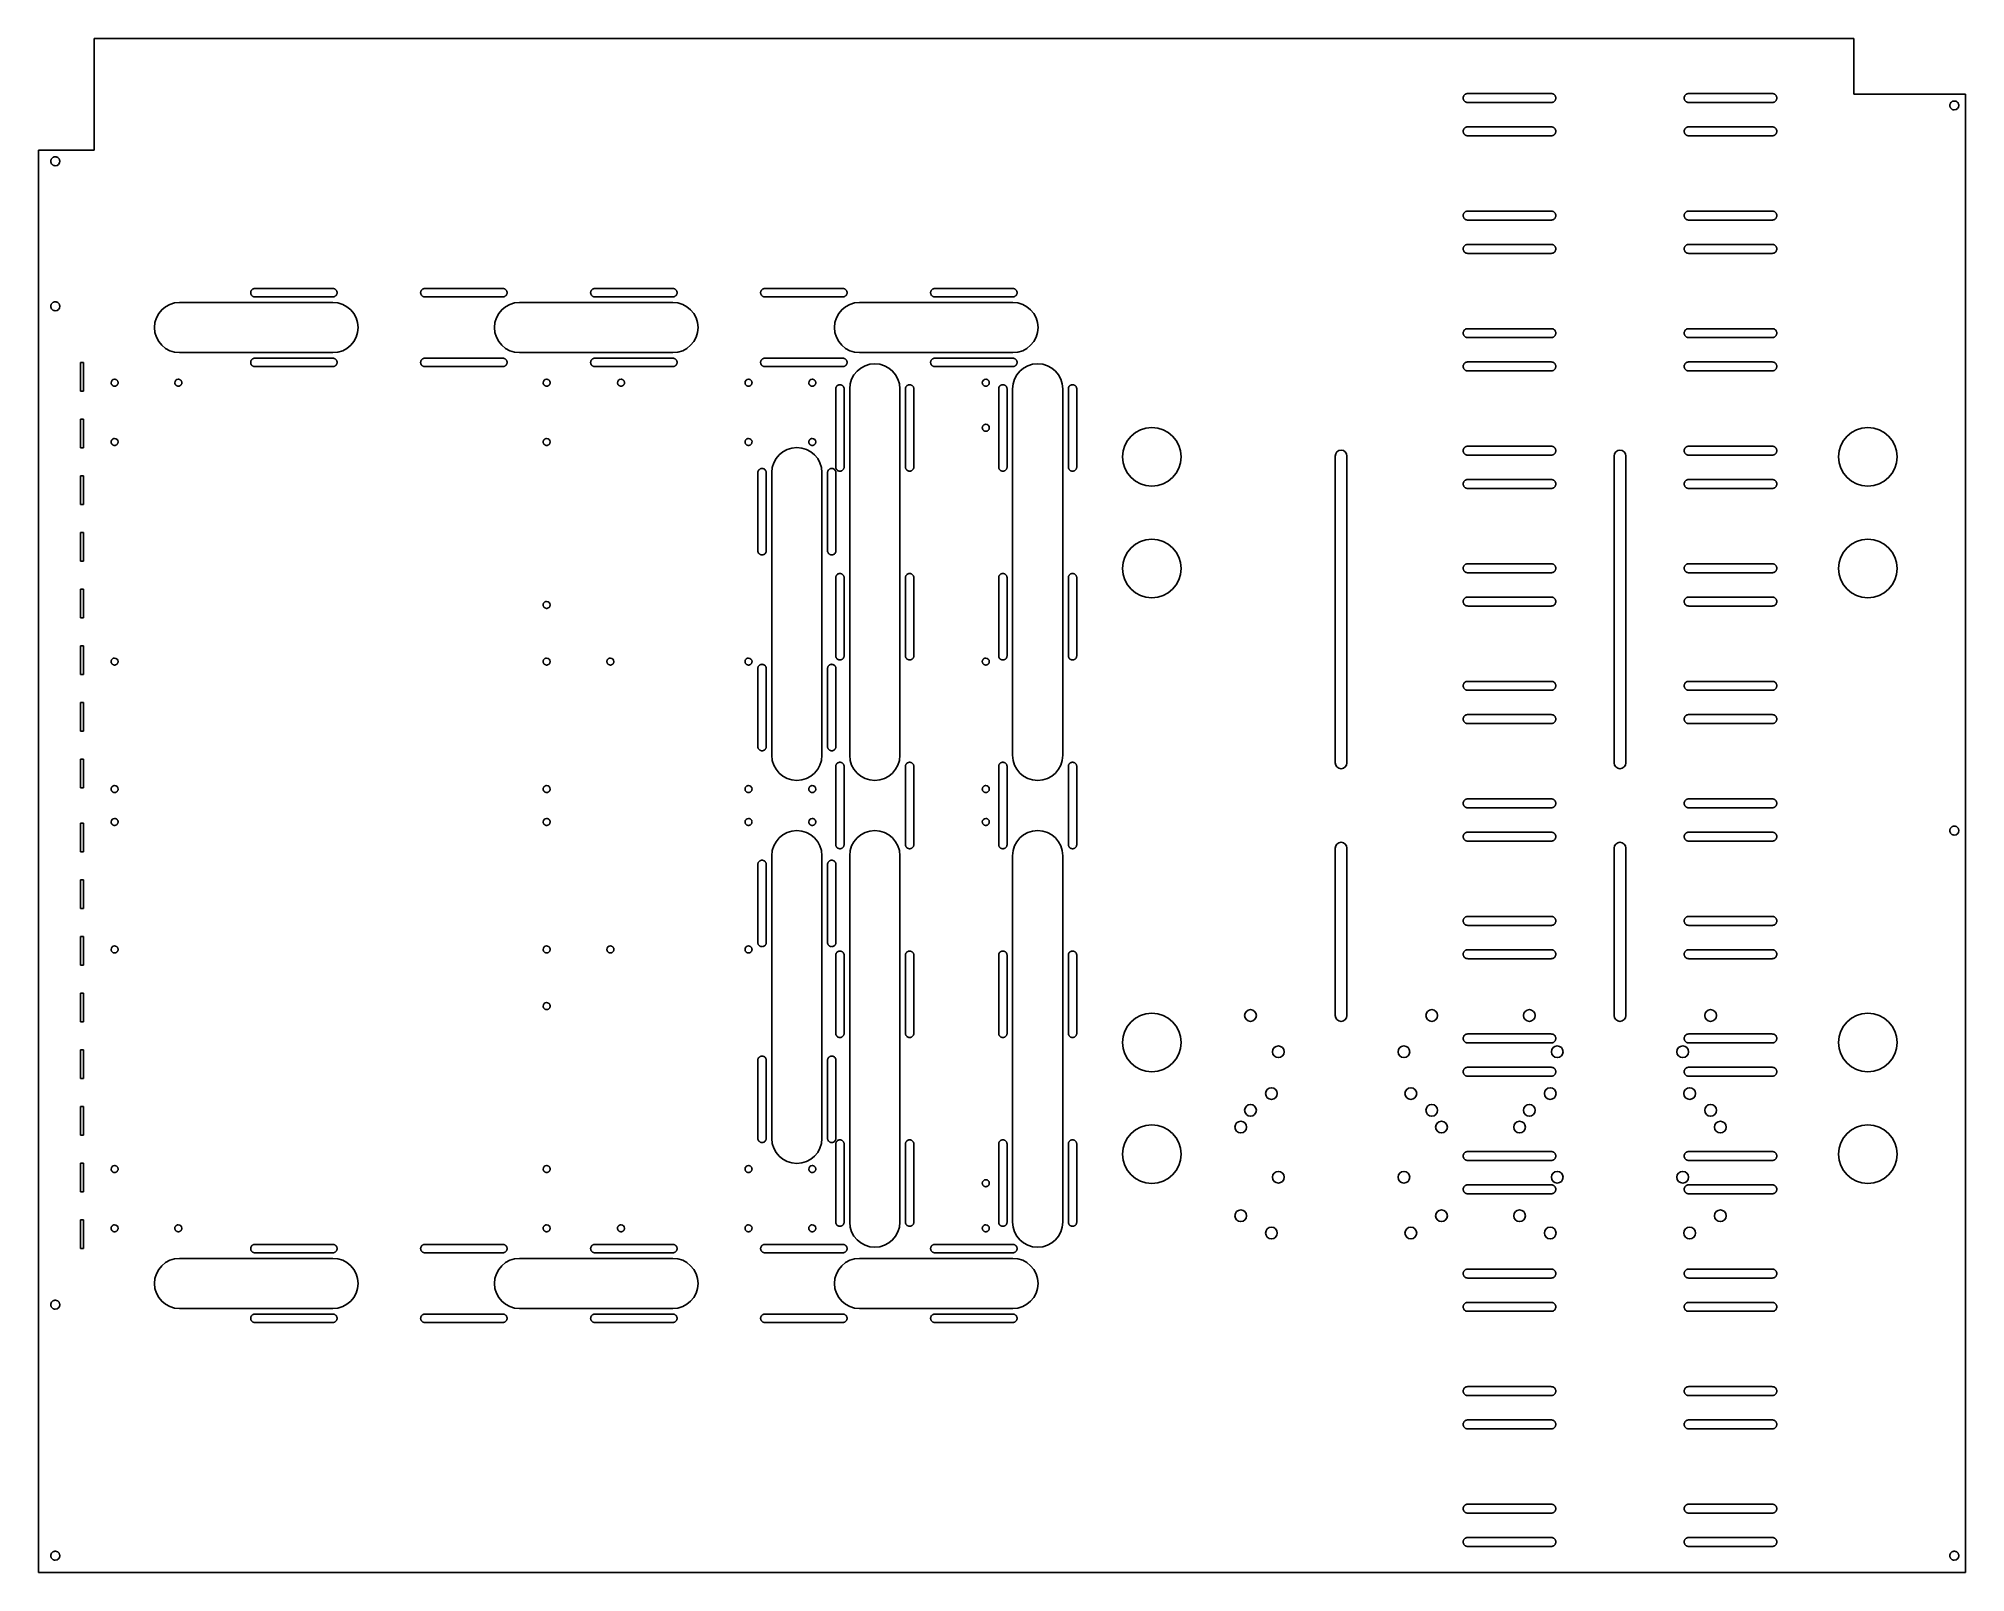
# Model space of a CAD drawing. Header units: millimetres. Extents: x 0 to 691, y 0 to 550.
import ezdxf

# ---------------------------------------------------------------- set-up
doc = ezdxf.new("R2010")
doc.units = ezdxf.units.MM

msp = doc.modelspace()

# ---------------------------------------------------------------- linework, layer by layer
at = {"color": 7, "linetype": 'Continuous', "lineweight": 25}
for p, q in [((20, 550), (20, 510)), ((651, 550), (20, 550)), ((651, 530), (651, 550)), ((542.49, 530.27), (512.49, 530.27)), ((512.49, 527.07), (542.49, 527.07)), ((621.74, 530.27), (591.74, 530.27)), ((591.74, 527.07), (621.74, 527.07)), ((691, 530), (651, 530)), ((691, 0), (691, 530)), ((542.49, 518.33), (512.49, 518.33)), ((621.74, 518.33), (591.74, 518.33)), ((512.49, 515.13), (542.49, 515.13)), ((591.74, 515.13), (621.74, 515.13)), ((0, 510), (0, 0)), ((20, 510), (0, 510)), ((542.49, 488.12), (512.49, 488.12)), ((512.49, 484.92), (542.49, 484.92)), ((621.74, 488.12), (591.74, 488.12)), ((591.74, 484.92), (621.74, 484.92)), ((542.49, 476.18), (512.49, 476.18)), ((512.49, 472.98), (542.49, 472.98)), ((621.74, 476.18), (591.74, 476.18)), ((591.74, 472.98), (621.74, 472.98)), ((105.57, 460.37), (77.57, 460.37)), ((77.57, 457.37), (105.57, 457.37)), ((166.53, 460.37), (138.53, 460.37)), ((138.53, 457.37), (166.53, 457.37)), ((227.49, 460.37), (199.49, 460.37)), ((199.49, 457.37), (227.49, 457.37)), ((288.45, 460.37), (260.45, 460.37)), ((260.45, 457.37), (288.45, 457.37)), ((349.41, 460.37), (321.41, 460.37)), ((321.41, 457.37), (349.41, 457.37)), ((105.57, 455.37), (50.57, 455.37)), ((227.49, 455.37), (172.49, 455.37)), ((349.41, 455.37), (294.41, 455.37)), ((542.49, 445.97), (512.49, 445.97)), ((512.49, 442.77), (542.49, 442.77)), ((621.74, 445.97), (591.74, 445.97)), ((591.74, 442.77), (621.74, 442.77)), ((50.57, 437.37), (105.57, 437.37)), ((105.57, 435.38), (77.57, 435.38)), ((166.53, 435.38), (138.53, 435.38)), ((172.49, 437.37), (227.49, 437.37)), ((227.49, 435.38), (199.49, 435.38)), ((288.45, 435.38), (260.45, 435.38)), ((294.41, 437.37), (349.41, 437.37)), ((349.41, 435.38), (321.41, 435.38)), ((16.12, 433.9), (15.05, 433.9)), ((15.05, 433.9), (15.05, 423.52)), ((16.12, 423.52), (16.12, 433.9)), ((77.57, 432.38), (105.57, 432.38)), ((138.53, 432.38), (166.53, 432.38)), ((199.49, 432.38), (227.49, 432.38)), ((260.45, 432.38), (288.45, 432.38)), ((321.41, 432.38), (349.41, 432.38)), ((542.49, 434.03), (512.49, 434.03)), ((512.49, 430.83), (542.49, 430.83)), ((621.74, 434.03), (591.74, 434.03)), ((591.74, 430.83), (621.74, 430.83)), ((15.05, 423.52), (16.12, 423.52)), ((285.89, 424.38), (285.89, 396.38)), ((288.89, 396.38), (288.89, 424.38)), ((290.88, 424.38), (290.88, 293)), ((308.88, 293), (308.88, 424.38)), ((310.88, 424.38), (310.88, 396.38)), ((313.88, 396.38), (313.88, 424.38)), ((344.31, 424.38), (344.31, 396.38)), ((347.31, 396.38), (347.31, 424.38)), ((349.3, 424.38), (349.3, 293)), ((367.3, 293), (367.3, 424.38)), ((369.3, 424.38), (369.3, 396.38)), ((372.3, 396.38), (372.3, 424.38)), ((16.12, 413.58), (15.05, 413.58)), ((15.05, 413.58), (15.05, 403.2)), ((16.12, 403.2), (16.12, 413.58)), ((15.05, 403.2), (16.12, 403.2)), ((542.49, 403.82), (512.49, 403.82)), ((621.74, 403.82), (591.74, 403.82)), ((257.95, 394.35), (257.95, 366.35)), ((260.95, 366.35), (260.95, 394.35)), ((262.94, 394.35), (262.94, 293)), ((280.94, 293), (280.94, 394.35)), ((282.94, 394.35), (282.94, 366.35)), ((285.94, 366.35), (285.94, 394.35)), ((465.01, 400.3), (465.01, 290.3)), ((469.21, 290.3), (469.21, 400.3)), ((512.49, 400.62), (542.49, 400.62)), ((565.01, 400.3), (565.01, 290.3)), ((569.21, 290.3), (569.21, 400.3)), ((591.74, 400.62), (621.74, 400.62)), ((16.12, 393.26), (15.05, 393.26)), ((15.05, 393.26), (15.05, 382.88)), ((16.12, 382.88), (16.12, 393.26)), ((542.49, 391.88), (512.49, 391.88)), ((512.49, 388.68), (542.49, 388.68)), ((621.74, 391.88), (591.74, 391.88)), ((591.74, 388.68), (621.74, 388.68)), ((15.05, 382.88), (16.12, 382.88)), ((16.12, 372.94), (15.05, 372.94)), ((15.05, 372.94), (15.05, 362.56)), ((16.12, 362.56), (16.12, 372.94)), ((15.05, 362.56), (16.12, 362.56)), ((542.49, 361.67), (512.49, 361.67)), ((621.74, 361.67), (591.74, 361.67)), ((16.12, 352.62), (15.05, 352.62)), ((15.05, 352.62), (15.05, 342.24)), ((16.12, 342.24), (16.12, 352.62)), ((285.89, 356.69), (285.89, 328.69)), ((288.89, 328.69), (288.89, 356.69)), ((310.88, 356.69), (310.88, 328.69)), ((313.88, 328.69), (313.88, 356.69)), ((344.31, 356.69), (344.31, 328.69)), ((347.31, 328.69), (347.31, 356.69)), ((369.3, 356.69), (369.3, 328.69)), ((372.3, 328.69), (372.3, 356.69)), ((512.49, 358.47), (542.49, 358.47)), ((591.74, 358.47), (621.74, 358.47)), ((542.49, 349.73), (512.49, 349.73)), ((512.49, 346.53), (542.49, 346.53)), ((621.74, 349.73), (591.74, 349.73)), ((591.74, 346.53), (621.74, 346.53)), ((15.05, 342.24), (16.12, 342.24)), ((16.12, 332.3), (15.05, 332.3)), ((15.05, 332.3), (15.05, 321.92)), ((16.12, 321.92), (16.12, 332.3)), ((15.05, 321.92), (16.12, 321.92)), ((257.95, 324.12), (257.95, 296.12)), ((260.95, 296.12), (260.95, 324.12)), ((282.94, 324.12), (282.94, 296.12)), ((285.94, 296.12), (285.94, 324.12)), ((542.49, 319.52), (512.49, 319.52)), ((621.74, 319.52), (591.74, 319.52)), ((16.12, 311.98), (15.05, 311.98)), ((15.05, 311.98), (15.05, 301.6)), ((16.12, 301.6), (16.12, 311.98)), ((512.49, 316.32), (542.49, 316.32)), ((591.74, 316.32), (621.74, 316.32)), ((542.49, 307.58), (512.49, 307.58)), ((512.49, 304.38), (542.49, 304.38)), ((621.74, 307.58), (591.74, 307.58)), ((591.74, 304.38), (621.74, 304.38)), ((15.05, 301.6), (16.12, 301.6)), ((16.12, 291.66), (15.05, 291.66)), ((15.05, 291.66), (15.05, 281.28)), ((16.12, 281.28), (16.12, 291.66)), ((285.89, 289), (285.89, 261)), ((288.89, 261), (288.89, 289)), ((310.88, 289), (310.88, 261)), ((313.88, 261), (313.88, 289)), ((344.31, 289), (344.31, 261)), ((347.31, 261), (347.31, 289)), ((369.3, 289), (369.3, 261)), ((372.3, 261), (372.3, 289)), ((15.05, 281.28), (16.12, 281.28)), ((542.49, 277.37), (512.49, 277.37)), ((621.74, 277.37), (591.74, 277.37)), ((512.49, 274.17), (542.49, 274.17)), ((591.74, 274.17), (621.74, 274.17)), ((16.12, 268.72), (15.05, 268.72)), ((15.05, 268.72), (15.05, 258.34)), ((16.12, 258.34), (16.12, 268.72)), ((542.49, 265.43), (512.49, 265.43)), ((621.74, 265.43), (591.74, 265.43)), ((15.05, 258.34), (16.12, 258.34)), ((262.94, 257), (262.94, 155.65)), ((280.94, 155.65), (280.94, 257)), ((290.88, 257), (290.88, 125.62)), ((308.88, 125.62), (308.88, 257)), ((349.3, 257), (349.3, 125.62)), ((367.3, 125.62), (367.3, 257)), ((465.01, 259.7), (465.01, 199.7)), ((469.21, 199.7), (469.21, 259.7)), ((512.49, 262.23), (542.49, 262.23)), ((565.01, 259.7), (565.01, 199.7)), ((569.21, 199.7), (569.21, 259.7)), ((591.74, 262.23), (621.74, 262.23)), ((257.95, 253.88), (257.95, 225.88)), ((260.95, 225.88), (260.95, 253.88)), ((282.94, 253.88), (282.94, 225.88)), ((285.94, 225.88), (285.94, 253.88)), ((16.12, 248.4), (15.05, 248.4)), ((15.05, 248.4), (15.05, 238.02)), ((16.12, 238.02), (16.12, 248.4)), ((15.05, 238.02), (16.12, 238.02)), ((542.49, 235.22), (512.49, 235.22)), ((621.74, 235.22), (591.74, 235.22)), ((16.12, 228.08), (15.05, 228.08)), ((15.05, 228.08), (15.05, 217.7)), ((16.12, 217.7), (16.12, 228.08)), ((512.49, 232.02), (542.49, 232.02)), ((591.74, 232.02), (621.74, 232.02)), ((285.89, 221.31), (285.89, 193.31)), ((288.89, 193.31), (288.89, 221.31)), ((310.88, 221.31), (310.88, 193.31)), ((313.88, 193.31), (313.88, 221.31)), ((344.31, 221.31), (344.31, 193.31)), ((347.31, 193.31), (347.31, 221.31)), ((369.3, 221.31), (369.3, 193.31)), ((372.3, 193.31), (372.3, 221.31)), ((542.49, 223.28), (512.49, 223.28)), ((621.74, 223.28), (591.74, 223.28)), ((15.05, 217.7), (16.12, 217.7)), ((512.49, 220.08), (542.49, 220.08)), ((591.74, 220.08), (621.74, 220.08)), ((16.12, 207.76), (15.05, 207.76)), ((15.05, 207.76), (15.05, 197.38)), ((16.12, 197.38), (16.12, 207.76)), ((15.05, 197.38), (16.12, 197.38)), ((16.12, 187.44), (15.05, 187.44)), ((15.05, 187.44), (15.05, 177.06)), ((16.12, 177.06), (16.12, 187.44)), ((542.49, 193.07), (512.49, 193.07)), ((512.49, 189.87), (542.49, 189.87)), ((621.74, 193.07), (591.74, 193.07)), ((591.74, 189.87), (621.74, 189.87)), ((257.95, 183.65), (257.95, 155.65)), ((260.95, 155.65), (260.95, 183.65)), ((282.94, 183.65), (282.94, 155.65)), ((285.94, 155.65), (285.94, 183.65)), ((542.49, 181.13), (512.49, 181.13)), ((621.74, 181.13), (591.74, 181.13)), ((15.05, 177.06), (16.12, 177.06)), ((512.49, 177.93), (542.49, 177.93)), ((591.74, 177.93), (621.74, 177.93)), ((16.12, 167.12), (15.05, 167.12)), ((15.05, 167.12), (15.05, 156.74)), ((16.12, 156.74), (16.12, 167.12)), ((15.05, 156.74), (16.12, 156.74)), ((285.89, 153.62), (285.89, 125.62)), ((288.89, 125.62), (288.89, 153.62)), ((310.88, 153.62), (310.88, 125.62)), ((313.88, 125.62), (313.88, 153.62)), ((344.31, 153.62), (344.31, 125.62)), ((347.31, 125.62), (347.31, 153.62)), ((369.3, 153.62), (369.3, 125.62)), ((372.3, 125.62), (372.3, 153.62)), ((16.12, 146.8), (15.05, 146.8)), ((15.05, 146.8), (15.05, 136.42)), ((16.12, 136.42), (16.12, 146.8)), ((542.49, 150.92), (512.49, 150.92)), ((512.49, 147.72), (542.49, 147.72)), ((621.74, 150.92), (591.74, 150.92)), ((591.74, 147.72), (621.74, 147.72)), ((542.49, 138.98), (512.49, 138.98)), ((621.74, 138.98), (591.74, 138.98)), ((15.05, 136.42), (16.12, 136.42)), ((512.49, 135.78), (542.49, 135.78)), ((591.74, 135.78), (621.74, 135.78)), ((16.12, 126.48), (15.05, 126.48)), ((15.05, 126.48), (15.05, 116.1)), ((16.12, 116.1), (16.12, 126.48)), ((105.57, 117.62), (77.57, 117.62)), ((166.53, 117.62), (138.53, 117.62)), ((227.49, 117.62), (199.49, 117.62)), ((288.45, 117.62), (260.45, 117.62)), ((349.41, 117.62), (321.41, 117.62)), ((15.05, 116.1), (16.12, 116.1)), ((105.57, 112.63), (50.57, 112.63)), ((77.57, 114.62), (105.57, 114.62)), ((138.53, 114.62), (166.53, 114.62)), ((227.49, 112.63), (172.49, 112.63)), ((199.49, 114.62), (227.49, 114.62)), ((260.45, 114.62), (288.45, 114.62)), ((349.41, 112.63), (294.41, 112.63)), ((321.41, 114.62), (349.41, 114.62)), ((542.49, 108.77), (512.49, 108.77)), ((512.49, 105.57), (542.49, 105.57)), ((621.74, 108.77), (591.74, 108.77)), ((591.74, 105.57), (621.74, 105.57)), ((542.49, 96.83), (512.49, 96.83)), ((621.74, 96.83), (591.74, 96.83)), ((50.57, 94.63), (105.57, 94.63)), ((105.57, 92.63), (77.57, 92.63)), ((166.53, 92.63), (138.53, 92.63)), ((172.49, 94.63), (227.49, 94.63)), ((227.49, 92.63), (199.49, 92.63)), ((288.45, 92.63), (260.45, 92.63)), ((294.41, 94.63), (349.41, 94.63)), ((349.41, 92.63), (321.41, 92.63)), ((512.49, 93.63), (542.49, 93.63)), ((591.74, 93.63), (621.74, 93.63)), ((77.57, 89.63), (105.57, 89.63)), ((138.53, 89.63), (166.53, 89.63)), ((199.49, 89.63), (227.49, 89.63)), ((260.45, 89.63), (288.45, 89.63)), ((321.41, 89.63), (349.41, 89.63)), ((542.49, 66.62), (512.49, 66.62)), ((512.49, 63.42), (542.49, 63.42)), ((621.74, 66.62), (591.74, 66.62)), ((591.74, 63.42), (621.74, 63.42)), ((542.49, 54.68), (512.49, 54.68)), ((512.49, 51.48), (542.49, 51.48)), ((621.74, 54.68), (591.74, 54.68)), ((591.74, 51.48), (621.74, 51.48)), ((542.49, 24.47), (512.49, 24.47)), ((512.49, 21.27), (542.49, 21.27)), ((621.74, 24.47), (591.74, 24.47)), ((591.74, 21.27), (621.74, 21.27)), ((542.49, 12.53), (512.49, 12.53)), ((512.49, 9.33), (542.49, 9.33)), ((621.74, 12.53), (591.74, 12.53)), ((591.74, 9.33), (621.74, 9.33)), ((0, 0), (691, 0))]:
    msp.add_line(p, q, dxfattribs=at)
for centre, radius in [((399.21, 400), 10.5), ((656, 400), 10.5), ((399.21, 360), 10.5), ((656, 360), 10.5), ((399.21, 190), 10.5), ((434.61, 199.7), 2.1), ((499.61, 199.7), 2.1), ((534.61, 199.7), 2.1), ((599.61, 199.7), 2.1), ((656, 190), 10.5), ((444.61, 186.7), 2.1), ((489.61, 186.7), 2.1), ((544.61, 186.7), 2.1), ((589.61, 186.7), 2.1), ((442.11, 171.7), 2.1), ((492.11, 171.7), 2.1), ((542.11, 171.7), 2.1), ((592.11, 171.7), 2.1), ((434.61, 165.7), 2.1), ((499.61, 165.7), 2.1), ((534.61, 165.7), 2.1), ((599.61, 165.7), 2.1), ((399.21, 150), 10.5), ((431.11, 159.7), 2.1), ((503.11, 159.7), 2.1), ((531.11, 159.7), 2.1), ((603.11, 159.7), 2.1), ((656, 150), 10.5), ((444.61, 141.7), 2.1), ((489.61, 141.7), 2.1), ((544.61, 141.7), 2.1), ((589.61, 141.7), 2.1), ((431.11, 127.9), 2.1), ((503.11, 127.9), 2.1), ((531.11, 127.9), 2.1), ((603.11, 127.9), 2.1), ((442.11, 121.7), 2.1), ((492.11, 121.7), 2.1), ((542.11, 121.7), 2.1), ((592.11, 121.7), 2.1)]:
    msp.add_circle(centre, radius, dxfattribs=at)
for centre, radius, start, end in [((687, 526), 1.6, 270, 0), ((6, 506), 1.6, 270, 0), ((6, 454), 1.6, 270, 0), ((50.57, 446.37), 9, 90, 270), ((105.57, 446.37), 9, 270, 90), ((172.49, 446.37), 9, 90, 270), ((227.49, 446.37), 9, 270, 90), ((294.41, 446.37), 9, 90, 270), ((349.41, 446.37), 9, 270, 90), ((299.88, 424.38), 9, 0, 180), ((358.3, 424.38), 9, 0, 180), ((27.27, 426.59), 1.25, 90, 180), ((50.13, 426.59), 1.25, 90, 180), ((182.21, 426.59), 1.25, 90, 180), ((208.88, 426.59), 1.25, 90, 180), ((254.6, 426.59), 1.25, 90, 180), ((277.46, 426.59), 1.25, 90, 180), ((339.69, 426.59), 1.25, 90, 180), ((339.69, 410.43), 1.25, 0, 90), ((27.27, 405.35), 1.25, 0, 90), ((182.21, 405.35), 1.25, 0, 90), ((254.6, 405.35), 1.25, 0, 90), ((271.94, 394.35), 9, 0, 180), ((277.46, 405.35), 1.25, 0, 90), ((467.11, 400.3), 2.1, 360, 180), ((567.11, 400.3), 2.1, 360, 180), ((182.21, 346.93), 1.25, 360, 90), ((27.27, 326.61), 1.25, 0, 90), ((182.21, 326.61), 1.25, 360, 90), ((205.07, 326.61), 1.25, 0, 90), ((254.6, 326.61), 1.25, 0, 90), ((339.69, 326.61), 1.25, 0, 90), ((271.94, 293), 9, 180, 0), ((299.88, 293), 9, 180, 0), ((358.3, 293), 9, 180, 0), ((467.11, 290.3), 2.1, 180, 0), ((567.11, 290.3), 2.1, 180, 360), ((27.27, 280.89), 1.25, 360, 90), ((182.21, 280.89), 1.25, 360, 90), ((254.6, 280.89), 1.25, 0, 90), ((277.46, 280.89), 1.25, 0, 90), ((339.69, 280.89), 1.25, 0, 90), ((27.27, 269.11), 1.25, 90, 180), ((182.21, 269.11), 1.25, 90, 180), ((254.6, 269.11), 1.25, 90, 180), ((277.46, 269.11), 1.25, 90, 180), ((339.69, 269.11), 1.25, 90, 180), ((271.94, 257), 9, 360, 180), ((299.88, 257), 9, 360, 180), ((358.3, 257), 9, 360, 180), ((687, 266), 1.6, 270, 360), ((467.11, 259.7), 2.1, 0, 180), ((567.11, 259.7), 2.1, 0, 180), ((27.27, 223.39), 1.25, 90, 180), ((182.21, 223.39), 1.25, 90, 180), ((205.07, 223.39), 1.25, 90, 180), ((254.6, 223.39), 1.25, 90, 180), ((182.21, 203.07), 1.25, 90, 180), ((467.11, 199.7), 2.1, 180, 0), ((567.11, 199.7), 2.1, 180, 0), ((271.94, 155.65), 9, 180, 0), ((27.27, 144.65), 1.25, 90, 180), ((182.21, 144.65), 1.25, 90, 180), ((254.6, 144.65), 1.25, 90, 180), ((277.46, 144.65), 1.25, 90, 180), ((339.69, 139.57), 1.25, 90, 180), ((27.27, 123.41), 1.25, 360, 90), ((50.13, 123.41), 1.25, 0, 90), ((182.21, 123.41), 1.25, 0, 90), ((208.88, 123.41), 1.25, 0, 90), ((254.6, 123.41), 1.25, 0, 90), ((277.46, 123.41), 1.25, 0, 90), ((299.88, 125.62), 9, 180, 0), ((339.69, 123.41), 1.25, 0, 90), ((358.3, 125.62), 9, 180, 0), ((50.57, 103.63), 9, 90, 270), ((105.57, 103.63), 9, 270, 90), ((172.49, 103.63), 9, 90, 270), ((227.49, 103.63), 9, 270, 90), ((294.41, 103.63), 9, 90, 270), ((349.41, 103.63), 9, 270, 90), ((6, 96), 1.6, 270, 0), ((6, 6), 1.6, 270, 0), ((687, 6), 1.6, 270, 360)]:
    msp.add_arc(centre, radius, start, end, dxfattribs=at)
for points, knots in [([(512.49, 530.27), (512.45, 530.27), (512.37, 530.27), (512.25, 530.25), (512.13, 530.23), (512.01, 530.2), (511.83, 530.14), (511.6, 530.02), (511.35, 529.81), (511.14, 529.55), (511.01, 529.3), (510.93, 529.07), (510.89, 528.87), (510.89, 528.74), (510.89, 528.67)], [0, 0, 0, 0, 0.04829, 0.096178, 0.143939, 0.19185, 0.240186, 0.370048, 0.500049, 0.629915, 0.759912, 0.840127, 0.919728, 1, 1, 1, 1]), ([(510.89, 528.67), (510.89, 528.63), (510.89, 528.55), (510.9, 528.43), (510.93, 528.31), (510.96, 528.19), (511.02, 528.02), (511.14, 527.78), (511.35, 527.53), (511.6, 527.32), (511.86, 527.19), (512.09, 527.12), (512.29, 527.08), (512.42, 527.07), (512.49, 527.07)], [0, 0, 0, 0, 0.0482928, 0.0961822, 0.1439431, 0.191853, 0.2401866, 0.3700522, 0.5000492, 0.6299107, 0.7599117, 0.8401231, 0.9197247, 1, 1, 1, 1]), ([(544.09, 528.67), (544.09, 528.71), (544.09, 528.79), (544.07, 528.91), (544.05, 529.03), (544.02, 529.14), (543.95, 529.32), (543.83, 529.55), (543.63, 529.81), (543.37, 530.02), (543.12, 530.15), (542.89, 530.22), (542.69, 530.26), (542.56, 530.27), (542.49, 530.27)], [0, 0, 0, 0, 0.048293, 0.096182, 0.143943, 0.191853, 0.240187, 0.370052, 0.500049, 0.629911, 0.759912, 0.840123, 0.919725, 1, 1, 1, 1]), ([(542.49, 527.07), (542.53, 527.07), (542.61, 527.07), (542.73, 527.09), (542.85, 527.11), (542.96, 527.14), (543.14, 527.2), (543.37, 527.32), (543.63, 527.53), (543.83, 527.78), (543.97, 528.04), (544.04, 528.27), (544.08, 528.47), (544.09, 528.6), (544.09, 528.67)], [0, 0, 0, 0, 0.0482902, 0.0961782, 0.1439392, 0.1918504, 0.2401865, 0.3700481, 0.5000492, 0.6299148, 0.7599118, 0.8401267, 0.9197283, 1, 1, 1, 1]), ([(591.74, 530.27), (591.7, 530.27), (591.61, 530.27), (591.5, 530.25), (591.38, 530.23), (591.26, 530.2), (591.08, 530.14), (590.85, 530.02), (590.6, 529.81), (590.39, 529.55), (590.26, 529.3), (590.18, 529.07), (590.14, 528.87), (590.14, 528.74), (590.14, 528.67)], [0, 0, 0, 0, 0.04829, 0.096178, 0.143939, 0.19185, 0.240186, 0.370048, 0.500049, 0.629915, 0.759912, 0.840127, 0.919728, 1, 1, 1, 1]), ([(590.14, 528.67), (590.14, 528.63), (590.14, 528.55), (590.15, 528.43), (590.17, 528.31), (590.21, 528.19), (590.27, 528.02), (590.39, 527.78), (590.6, 527.53), (590.85, 527.32), (591.11, 527.19), (591.34, 527.12), (591.53, 527.08), (591.67, 527.07), (591.74, 527.07)], [0, 0, 0, 0, 0.048293, 0.096182, 0.143943, 0.191853, 0.240187, 0.370052, 0.500049, 0.629911, 0.759912, 0.840123, 0.919725, 1, 1, 1, 1]), ([(623.34, 528.67), (623.33, 528.71), (623.33, 528.79), (623.32, 528.91), (623.3, 529.03), (623.27, 529.14), (623.2, 529.32), (623.08, 529.55), (622.87, 529.81), (622.62, 530.02), (622.37, 530.15), (622.13, 530.22), (621.94, 530.26), (621.8, 530.27), (621.74, 530.27)], [0, 0, 0, 0, 0.048293, 0.096182, 0.143943, 0.191853, 0.240187, 0.370052, 0.500049, 0.629911, 0.759912, 0.840123, 0.919725, 1, 1, 1, 1]), ([(621.74, 527.07), (621.78, 527.07), (621.86, 527.07), (621.98, 527.09), (622.09, 527.11), (622.21, 527.14), (622.39, 527.2), (622.62, 527.32), (622.87, 527.53), (623.08, 527.78), (623.21, 528.04), (623.29, 528.27), (623.33, 528.47), (623.33, 528.6), (623.34, 528.67)], [0, 0, 0, 0, 0.04829, 0.096178, 0.143939, 0.19185, 0.240186, 0.370048, 0.500049, 0.629915, 0.759912, 0.840127, 0.919728, 1, 1, 1, 1]), ([(687, 527.6), (686.96, 527.6), (686.88, 527.6), (686.76, 527.58), (686.64, 527.56), (686.52, 527.53), (686.35, 527.47), (686.11, 527.35), (685.86, 527.14), (685.65, 526.88), (685.52, 526.63), (685.45, 526.4), (685.41, 526.2), (685.4, 526.07), (685.4, 526)], [0, 0, 0, 0, 0.0482902, 0.0961782, 0.1439392, 0.1918504, 0.2401865, 0.3700481, 0.5000492, 0.6299148, 0.7599118, 0.8401267, 0.9197283, 1, 1, 1, 1]), ([(685.4, 526), (685.4, 525.96), (685.4, 525.88), (685.42, 525.76), (685.44, 525.64), (685.47, 525.52), (685.53, 525.35), (685.65, 525.12), (685.86, 524.86), (686.11, 524.65), (686.37, 524.52), (686.6, 524.45), (686.8, 524.41), (686.93, 524.4), (687, 524.4)], [0, 0, 0, 0, 0.0482928, 0.0961822, 0.1439431, 0.191853, 0.2401866, 0.3700522, 0.5000492, 0.6299107, 0.7599117, 0.8401231, 0.9197247, 1, 1, 1, 1]), ([(688.6, 526), (688.6, 526.04), (688.6, 526.12), (688.58, 526.24), (688.56, 526.36), (688.53, 526.48), (688.47, 526.65), (688.35, 526.88), (688.14, 527.14), (687.89, 527.35), (687.63, 527.48), (687.4, 527.55), (687.2, 527.59), (687.07, 527.6), (687, 527.6)], [0, 0, 0, 0, 0.048293, 0.096182, 0.143943, 0.191853, 0.240187, 0.370052, 0.500049, 0.629911, 0.759912, 0.840123, 0.919725, 1, 1, 1, 1]), ([(512.49, 518.33), (512.45, 518.33), (512.37, 518.33), (512.25, 518.31), (512.13, 518.29), (512.01, 518.26), (511.83, 518.2), (511.6, 518.08), (511.35, 517.87), (511.14, 517.62), (511.01, 517.36), (510.93, 517.13), (510.89, 516.93), (510.89, 516.8), (510.89, 516.73)], [0, 0, 0, 0, 0.04829, 0.096178, 0.143939, 0.19185, 0.240186, 0.370048, 0.500049, 0.629915, 0.759912, 0.840127, 0.919728, 1, 1, 1, 1]), ([(544.09, 516.73), (544.09, 516.77), (544.09, 516.85), (544.07, 516.97), (544.05, 517.09), (544.02, 517.21), (543.95, 517.38), (543.83, 517.62), (543.63, 517.87), (543.37, 518.08), (543.12, 518.21), (542.89, 518.28), (542.69, 518.32), (542.56, 518.33), (542.49, 518.33)], [0, 0, 0, 0, 0.048293, 0.096182, 0.143943, 0.191853, 0.240187, 0.370052, 0.500049, 0.629911, 0.759912, 0.840123, 0.919725, 1, 1, 1, 1]), ([(591.74, 518.33), (591.7, 518.33), (591.61, 518.33), (591.5, 518.31), (591.38, 518.29), (591.26, 518.26), (591.08, 518.2), (590.85, 518.08), (590.6, 517.87), (590.39, 517.62), (590.26, 517.36), (590.18, 517.13), (590.14, 516.93), (590.14, 516.8), (590.14, 516.73)], [0, 0, 0, 0, 0.04829, 0.096178, 0.143939, 0.19185, 0.240186, 0.370048, 0.500049, 0.629915, 0.759912, 0.840127, 0.919728, 1, 1, 1, 1]), ([(623.34, 516.73), (623.33, 516.77), (623.33, 516.85), (623.32, 516.97), (623.3, 517.09), (623.27, 517.21), (623.2, 517.38), (623.08, 517.62), (622.87, 517.87), (622.62, 518.08), (622.37, 518.21), (622.13, 518.28), (621.94, 518.32), (621.8, 518.33), (621.74, 518.33)], [0, 0, 0, 0, 0.048293, 0.096182, 0.143943, 0.191853, 0.240187, 0.370052, 0.500049, 0.629911, 0.759912, 0.840123, 0.919725, 1, 1, 1, 1]), ([(510.89, 516.73), (510.89, 516.69), (510.89, 516.61), (510.9, 516.49), (510.93, 516.37), (510.96, 516.26), (511.02, 516.08), (511.14, 515.85), (511.35, 515.59), (511.6, 515.38), (511.86, 515.25), (512.09, 515.18), (512.29, 515.14), (512.42, 515.13), (512.49, 515.13)], [0, 0, 0, 0, 0.048293, 0.096182, 0.143943, 0.191853, 0.240187, 0.370052, 0.500049, 0.629911, 0.759912, 0.840123, 0.919725, 1, 1, 1, 1]), ([(542.49, 515.13), (542.53, 515.13), (542.61, 515.13), (542.73, 515.15), (542.85, 515.17), (542.96, 515.2), (543.14, 515.26), (543.37, 515.38), (543.63, 515.59), (543.83, 515.85), (543.97, 516.1), (544.04, 516.33), (544.08, 516.53), (544.09, 516.66), (544.09, 516.73)], [0, 0, 0, 0, 0.04829, 0.096178, 0.143939, 0.19185, 0.240186, 0.370048, 0.500049, 0.629915, 0.759912, 0.840127, 0.919728, 1, 1, 1, 1]), ([(590.14, 516.73), (590.14, 516.69), (590.14, 516.61), (590.15, 516.49), (590.17, 516.37), (590.21, 516.26), (590.27, 516.08), (590.39, 515.85), (590.6, 515.59), (590.85, 515.38), (591.11, 515.25), (591.34, 515.18), (591.53, 515.14), (591.67, 515.13), (591.74, 515.13)], [0, 0, 0, 0, 0.048293, 0.096182, 0.143943, 0.191853, 0.240187, 0.370052, 0.500049, 0.629911, 0.759912, 0.840123, 0.919725, 1, 1, 1, 1]), ([(621.74, 515.13), (621.78, 515.13), (621.86, 515.13), (621.98, 515.15), (622.09, 515.17), (622.21, 515.2), (622.39, 515.26), (622.62, 515.38), (622.87, 515.59), (623.08, 515.85), (623.21, 516.1), (623.29, 516.33), (623.33, 516.53), (623.33, 516.66), (623.34, 516.73)], [0, 0, 0, 0, 0.04829, 0.096178, 0.143939, 0.19185, 0.240186, 0.370048, 0.500049, 0.629915, 0.759912, 0.840127, 0.919728, 1, 1, 1, 1]), ([(6, 507.6), (5.96, 507.6), (5.88, 507.6), (5.76, 507.58), (5.64, 507.56), (5.52, 507.53), (5.35, 507.47), (5.11, 507.35), (4.86, 507.14), (4.65, 506.88), (4.52, 506.63), (4.45, 506.4), (4.41, 506.2), (4.4, 506.07), (4.4, 506)], [0, 0, 0, 0, 0.04829, 0.096178, 0.143939, 0.19185, 0.240186, 0.370048, 0.500049, 0.629915, 0.759912, 0.840127, 0.919728, 1, 1, 1, 1]), ([(4.4, 506), (4.4, 505.96), (4.4, 505.88), (4.42, 505.76), (4.44, 505.64), (4.47, 505.52), (4.53, 505.35), (4.65, 505.12), (4.86, 504.86), (5.11, 504.65), (5.37, 504.52), (5.6, 504.45), (5.8, 504.41), (5.93, 504.4), (6, 504.4)], [0, 0, 0, 0, 0.048293, 0.096182, 0.143943, 0.191853, 0.240187, 0.370052, 0.500049, 0.629911, 0.759912, 0.840123, 0.919725, 1, 1, 1, 1]), ([(7.6, 506), (7.6, 506.04), (7.6, 506.12), (7.58, 506.24), (7.56, 506.36), (7.53, 506.48), (7.47, 506.65), (7.35, 506.88), (7.14, 507.14), (6.88, 507.35), (6.63, 507.48), (6.4, 507.55), (6.2, 507.59), (6.07, 507.6), (6, 507.6)], [0, 0, 0, 0, 0.048293, 0.096182, 0.143943, 0.191853, 0.240187, 0.370052, 0.500049, 0.629911, 0.759912, 0.840123, 0.919725, 1, 1, 1, 1]), ([(512.49, 488.12), (512.45, 488.12), (512.37, 488.12), (512.25, 488.1), (512.13, 488.08), (512.01, 488.05), (511.83, 487.99), (511.6, 487.87), (511.35, 487.66), (511.14, 487.4), (511.01, 487.15), (510.93, 486.92), (510.89, 486.72), (510.89, 486.59), (510.89, 486.52)], [0, 0, 0, 0, 0.04829, 0.096178, 0.143939, 0.19185, 0.240186, 0.370048, 0.500049, 0.629915, 0.759912, 0.840127, 0.919728, 1, 1, 1, 1]), ([(510.89, 486.52), (510.89, 486.48), (510.89, 486.4), (510.9, 486.28), (510.93, 486.16), (510.96, 486.04), (511.02, 485.87), (511.14, 485.63), (511.35, 485.38), (511.6, 485.17), (511.86, 485.04), (512.09, 484.97), (512.29, 484.93), (512.42, 484.92), (512.49, 484.92)], [0, 0, 0, 0, 0.048293, 0.096182, 0.143943, 0.191853, 0.240187, 0.370052, 0.500049, 0.629911, 0.759912, 0.840123, 0.919725, 1, 1, 1, 1]), ([(544.09, 486.52), (544.09, 486.56), (544.09, 486.64), (544.07, 486.76), (544.05, 486.88), (544.02, 486.99), (543.95, 487.17), (543.83, 487.4), (543.63, 487.66), (543.37, 487.87), (543.12, 488), (542.89, 488.07), (542.69, 488.11), (542.56, 488.12), (542.49, 488.12)], [0, 0, 0, 0, 0.048293, 0.096182, 0.143943, 0.191853, 0.240187, 0.370052, 0.500049, 0.629911, 0.759912, 0.840123, 0.919725, 1, 1, 1, 1]), ([(542.49, 484.92), (542.53, 484.92), (542.61, 484.92), (542.73, 484.94), (542.85, 484.96), (542.96, 484.99), (543.14, 485.05), (543.37, 485.17), (543.63, 485.38), (543.83, 485.63), (543.97, 485.89), (544.04, 486.12), (544.08, 486.32), (544.09, 486.45), (544.09, 486.52)], [0, 0, 0, 0, 0.04829, 0.096178, 0.143939, 0.19185, 0.240186, 0.370048, 0.500049, 0.629915, 0.759912, 0.840127, 0.919728, 1, 1, 1, 1]), ([(591.74, 488.12), (591.7, 488.12), (591.61, 488.12), (591.5, 488.1), (591.38, 488.08), (591.26, 488.05), (591.08, 487.99), (590.85, 487.87), (590.6, 487.66), (590.39, 487.4), (590.26, 487.15), (590.18, 486.92), (590.14, 486.72), (590.14, 486.59), (590.14, 486.52)], [0, 0, 0, 0, 0.04829, 0.096178, 0.143939, 0.19185, 0.240186, 0.370048, 0.500049, 0.629915, 0.759912, 0.840127, 0.919728, 1, 1, 1, 1]), ([(590.14, 486.52), (590.14, 486.48), (590.14, 486.4), (590.15, 486.28), (590.17, 486.16), (590.21, 486.04), (590.27, 485.87), (590.39, 485.63), (590.6, 485.38), (590.85, 485.17), (591.11, 485.04), (591.34, 484.97), (591.53, 484.93), (591.67, 484.92), (591.74, 484.92)], [0, 0, 0, 0, 0.048293, 0.096182, 0.143943, 0.191853, 0.240187, 0.370052, 0.500049, 0.629911, 0.759912, 0.840123, 0.919725, 1, 1, 1, 1]), ([(623.34, 486.52), (623.33, 486.56), (623.33, 486.64), (623.32, 486.76), (623.3, 486.88), (623.27, 486.99), (623.2, 487.17), (623.08, 487.4), (622.87, 487.66), (622.62, 487.87), (622.37, 488), (622.13, 488.07), (621.94, 488.11), (621.8, 488.12), (621.74, 488.12)], [0, 0, 0, 0, 0.0482928, 0.0961822, 0.1439431, 0.191853, 0.2401866, 0.3700522, 0.5000492, 0.6299107, 0.7599117, 0.8401231, 0.9197247, 1, 1, 1, 1]), ([(621.74, 484.92), (621.78, 484.92), (621.86, 484.92), (621.98, 484.94), (622.09, 484.96), (622.21, 484.99), (622.39, 485.05), (622.62, 485.17), (622.87, 485.38), (623.08, 485.63), (623.21, 485.89), (623.29, 486.12), (623.33, 486.32), (623.33, 486.45), (623.34, 486.52)], [0, 0, 0, 0, 0.04829, 0.096178, 0.143939, 0.19185, 0.240186, 0.370048, 0.500049, 0.629915, 0.759912, 0.840127, 0.919728, 1, 1, 1, 1]), ([(512.49, 476.18), (512.45, 476.18), (512.37, 476.18), (512.25, 476.16), (512.13, 476.14), (512.01, 476.11), (511.83, 476.05), (511.6, 475.93), (511.35, 475.72), (511.14, 475.47), (511.01, 475.21), (510.93, 474.98), (510.89, 474.78), (510.89, 474.65), (510.89, 474.58)], [0, 0, 0, 0, 0.04829, 0.096178, 0.143939, 0.19185, 0.240186, 0.370048, 0.500049, 0.629915, 0.759912, 0.840127, 0.919728, 1, 1, 1, 1]), ([(510.89, 474.58), (510.89, 474.54), (510.89, 474.46), (510.9, 474.34), (510.93, 474.22), (510.96, 474.11), (511.02, 473.93), (511.14, 473.7), (511.35, 473.44), (511.6, 473.23), (511.86, 473.1), (512.09, 473.03), (512.29, 472.99), (512.42, 472.98), (512.49, 472.98)], [0, 0, 0, 0, 0.048293, 0.096182, 0.143943, 0.191853, 0.240187, 0.370052, 0.500049, 0.629911, 0.759912, 0.840123, 0.919725, 1, 1, 1, 1]), ([(544.09, 474.58), (544.09, 474.62), (544.09, 474.7), (544.07, 474.82), (544.05, 474.94), (544.02, 475.06), (543.95, 475.23), (543.83, 475.47), (543.63, 475.72), (543.37, 475.93), (543.12, 476.06), (542.89, 476.13), (542.69, 476.17), (542.56, 476.18), (542.49, 476.18)], [0, 0, 0, 0, 0.048293, 0.096182, 0.143943, 0.191853, 0.240187, 0.370052, 0.500049, 0.629911, 0.759912, 0.840123, 0.919725, 1, 1, 1, 1]), ([(542.49, 472.98), (542.53, 472.98), (542.61, 472.98), (542.73, 473), (542.85, 473.02), (542.96, 473.05), (543.14, 473.11), (543.37, 473.23), (543.63, 473.44), (543.83, 473.7), (543.97, 473.95), (544.04, 474.18), (544.08, 474.38), (544.09, 474.51), (544.09, 474.58)], [0, 0, 0, 0, 0.04829, 0.096178, 0.143939, 0.19185, 0.240186, 0.370048, 0.500049, 0.629915, 0.759912, 0.840127, 0.919728, 1, 1, 1, 1]), ([(591.74, 476.18), (591.7, 476.18), (591.61, 476.18), (591.5, 476.16), (591.38, 476.14), (591.26, 476.11), (591.08, 476.05), (590.85, 475.93), (590.6, 475.72), (590.39, 475.47), (590.26, 475.21), (590.18, 474.98), (590.14, 474.78), (590.14, 474.65), (590.14, 474.58)], [0, 0, 0, 0, 0.04829, 0.096178, 0.143939, 0.19185, 0.240186, 0.370048, 0.500049, 0.629915, 0.759912, 0.840127, 0.919728, 1, 1, 1, 1]), ([(590.14, 474.58), (590.14, 474.54), (590.14, 474.46), (590.15, 474.34), (590.17, 474.22), (590.21, 474.11), (590.27, 473.93), (590.39, 473.7), (590.6, 473.44), (590.85, 473.23), (591.11, 473.1), (591.34, 473.03), (591.53, 472.99), (591.67, 472.98), (591.74, 472.98)], [0, 0, 0, 0, 0.048293, 0.096182, 0.143943, 0.191853, 0.240187, 0.370052, 0.500049, 0.629911, 0.759912, 0.840123, 0.919725, 1, 1, 1, 1]), ([(623.34, 474.58), (623.33, 474.62), (623.33, 474.7), (623.32, 474.82), (623.3, 474.94), (623.27, 475.06), (623.2, 475.23), (623.08, 475.47), (622.87, 475.72), (622.62, 475.93), (622.37, 476.06), (622.13, 476.13), (621.94, 476.17), (621.8, 476.18), (621.74, 476.18)], [0, 0, 0, 0, 0.048293, 0.096182, 0.143943, 0.191853, 0.240187, 0.370052, 0.500049, 0.629911, 0.759912, 0.840123, 0.919725, 1, 1, 1, 1]), ([(621.74, 472.98), (621.78, 472.98), (621.86, 472.98), (621.98, 473), (622.09, 473.02), (622.21, 473.05), (622.39, 473.11), (622.62, 473.23), (622.87, 473.44), (623.08, 473.7), (623.21, 473.95), (623.29, 474.18), (623.33, 474.38), (623.33, 474.51), (623.34, 474.58)], [0, 0, 0, 0, 0.04829, 0.096178, 0.143939, 0.19185, 0.240186, 0.370048, 0.500049, 0.629915, 0.759912, 0.840127, 0.919728, 1, 1, 1, 1]), ([(77.57, 460.37), (77.53, 460.37), (77.45, 460.37), (77.34, 460.35), (77.23, 460.33), (77.12, 460.3), (76.96, 460.24), (76.74, 460.13), (76.5, 459.94), (76.31, 459.7), (76.18, 459.46), (76.11, 459.24), (76.07, 459.06), (76.07, 458.93), (76.07, 458.87)], [0, 0, 0, 0, 0.048289, 0.096176, 0.143937, 0.191849, 0.240186, 0.370043, 0.500049, 0.62991, 0.759912, 0.840125, 0.919726, 1, 1, 1, 1]), ([(76.07, 458.87), (76.07, 458.83), (76.07, 458.76), (76.08, 458.64), (76.1, 458.53), (76.13, 458.42), (76.19, 458.26), (76.31, 458.04), (76.5, 457.8), (76.74, 457.61), (76.98, 457.48), (77.19, 457.41), (77.38, 457.38), (77.51, 457.37), (77.57, 457.37)], [0, 0, 0, 0, 0.048291, 0.09618, 0.143941, 0.191852, 0.240187, 0.370048, 0.500049, 0.629906, 0.759912, 0.840121, 0.919723, 1, 1, 1, 1]), ([(107.07, 458.87), (107.07, 458.91), (107.07, 458.98), (107.05, 459.1), (107.03, 459.21), (107, 459.32), (106.94, 459.48), (106.83, 459.7), (106.64, 459.94), (106.4, 460.13), (106.16, 460.26), (105.94, 460.33), (105.76, 460.36), (105.63, 460.37), (105.57, 460.37)], [0, 0, 0, 0, 0.048291, 0.09618, 0.143941, 0.191852, 0.240187, 0.370048, 0.500049, 0.629906, 0.759912, 0.840121, 0.919723, 1, 1, 1, 1]), ([(105.57, 457.37), (105.61, 457.37), (105.68, 457.37), (105.79, 457.38), (105.9, 457.41), (106.01, 457.44), (106.18, 457.49), (106.4, 457.61), (106.64, 457.8), (106.83, 458.04), (106.95, 458.28), (107.02, 458.5), (107.06, 458.68), (107.07, 458.81), (107.07, 458.87)], [0, 0, 0, 0, 0.048289, 0.096176, 0.143937, 0.191849, 0.240186, 0.370043, 0.500049, 0.62991, 0.759912, 0.840125, 0.919726, 1, 1, 1, 1]), ([(138.53, 460.37), (138.49, 460.37), (138.41, 460.37), (138.3, 460.35), (138.19, 460.33), (138.08, 460.3), (137.92, 460.24), (137.7, 460.13), (137.46, 459.94), (137.27, 459.7), (137.14, 459.46), (137.07, 459.24), (137.03, 459.06), (137.03, 458.93), (137.03, 458.87)], [0, 0, 0, 0, 0.048289, 0.096176, 0.143937, 0.191849, 0.240186, 0.370043, 0.500049, 0.62991, 0.759912, 0.840125, 0.919726, 1, 1, 1, 1]), ([(137.03, 458.87), (137.03, 458.83), (137.03, 458.76), (137.04, 458.64), (137.06, 458.53), (137.09, 458.42), (137.15, 458.26), (137.27, 458.04), (137.46, 457.8), (137.7, 457.61), (137.94, 457.48), (138.15, 457.41), (138.34, 457.38), (138.47, 457.37), (138.53, 457.37)], [0, 0, 0, 0, 0.048291, 0.09618, 0.143941, 0.191852, 0.240187, 0.370048, 0.500049, 0.629906, 0.759912, 0.840121, 0.919723, 1, 1, 1, 1]), ([(168.03, 458.87), (168.03, 458.91), (168.03, 458.98), (168.01, 459.1), (167.99, 459.21), (167.96, 459.32), (167.9, 459.48), (167.79, 459.7), (167.6, 459.94), (167.36, 460.13), (167.12, 460.26), (166.9, 460.33), (166.72, 460.36), (166.59, 460.37), (166.53, 460.37)], [0, 0, 0, 0, 0.048291, 0.09618, 0.143941, 0.191852, 0.240187, 0.370048, 0.500049, 0.629906, 0.759912, 0.840121, 0.919723, 1, 1, 1, 1]), ([(166.53, 457.37), (166.57, 457.37), (166.64, 457.37), (166.75, 457.38), (166.86, 457.41), (166.97, 457.44), (167.14, 457.49), (167.36, 457.61), (167.6, 457.8), (167.79, 458.04), (167.91, 458.28), (167.98, 458.5), (168.02, 458.68), (168.03, 458.81), (168.03, 458.87)], [0, 0, 0, 0, 0.048289, 0.096176, 0.143937, 0.191849, 0.240186, 0.370043, 0.500049, 0.62991, 0.759912, 0.840125, 0.919726, 1, 1, 1, 1]), ([(199.49, 460.37), (199.45, 460.37), (199.37, 460.37), (199.26, 460.35), (199.15, 460.33), (199.04, 460.3), (198.88, 460.24), (198.66, 460.13), (198.42, 459.94), (198.23, 459.7), (198.1, 459.46), (198.03, 459.24), (197.99, 459.06), (197.99, 458.93), (197.99, 458.87)], [0, 0, 0, 0, 0.048289, 0.096176, 0.143937, 0.191849, 0.240186, 0.370043, 0.500049, 0.62991, 0.759912, 0.840125, 0.919726, 1, 1, 1, 1]), ([(197.99, 458.87), (197.99, 458.83), (197.99, 458.76), (198, 458.64), (198.02, 458.53), (198.05, 458.42), (198.11, 458.26), (198.23, 458.04), (198.42, 457.8), (198.66, 457.61), (198.9, 457.48), (199.11, 457.41), (199.3, 457.38), (199.43, 457.37), (199.49, 457.37)], [0, 0, 0, 0, 0.048291, 0.09618, 0.143941, 0.191852, 0.240187, 0.370048, 0.500049, 0.629906, 0.759912, 0.840121, 0.919723, 1, 1, 1, 1]), ([(228.99, 458.87), (228.99, 458.91), (228.99, 458.98), (228.97, 459.1), (228.95, 459.21), (228.92, 459.32), (228.86, 459.48), (228.75, 459.7), (228.56, 459.94), (228.32, 460.13), (228.08, 460.26), (227.86, 460.33), (227.68, 460.36), (227.55, 460.37), (227.49, 460.37)], [0, 0, 0, 0, 0.048291, 0.09618, 0.143941, 0.191852, 0.240187, 0.370048, 0.500049, 0.629906, 0.759912, 0.840121, 0.919723, 1, 1, 1, 1]), ([(227.49, 457.37), (227.53, 457.37), (227.6, 457.37), (227.71, 457.38), (227.82, 457.41), (227.93, 457.44), (228.1, 457.49), (228.32, 457.61), (228.56, 457.8), (228.75, 458.04), (228.87, 458.28), (228.94, 458.5), (228.98, 458.68), (228.99, 458.81), (228.99, 458.87)], [0, 0, 0, 0, 0.048289, 0.096176, 0.143937, 0.191849, 0.240186, 0.370043, 0.500049, 0.62991, 0.759912, 0.840125, 0.919726, 1, 1, 1, 1]), ([(260.45, 460.37), (260.41, 460.37), (260.33, 460.37), (260.22, 460.35), (260.11, 460.33), (260, 460.3), (259.84, 460.24), (259.62, 460.13), (259.38, 459.94), (259.19, 459.7), (259.06, 459.46), (258.99, 459.24), (258.95, 459.06), (258.95, 458.93), (258.95, 458.87)], [0, 0, 0, 0, 0.048289, 0.096176, 0.143937, 0.191849, 0.240186, 0.370043, 0.500049, 0.62991, 0.759912, 0.840125, 0.919726, 1, 1, 1, 1]), ([(258.95, 458.87), (258.95, 458.83), (258.95, 458.76), (258.96, 458.64), (258.98, 458.53), (259.01, 458.42), (259.07, 458.26), (259.19, 458.04), (259.38, 457.8), (259.62, 457.61), (259.86, 457.48), (260.07, 457.41), (260.26, 457.38), (260.39, 457.37), (260.45, 457.37)], [0, 0, 0, 0, 0.048291, 0.09618, 0.143941, 0.191852, 0.240187, 0.370048, 0.500049, 0.629906, 0.759912, 0.840121, 0.919723, 1, 1, 1, 1]), ([(289.95, 458.87), (289.95, 458.91), (289.95, 458.98), (289.93, 459.1), (289.91, 459.21), (289.88, 459.32), (289.82, 459.48), (289.71, 459.7), (289.52, 459.94), (289.28, 460.13), (289.04, 460.26), (288.82, 460.33), (288.64, 460.36), (288.51, 460.37), (288.45, 460.37)], [0, 0, 0, 0, 0.048291, 0.09618, 0.143941, 0.191852, 0.240187, 0.370048, 0.500049, 0.629906, 0.759912, 0.840121, 0.919723, 1, 1, 1, 1]), ([(288.45, 457.37), (288.49, 457.37), (288.56, 457.37), (288.67, 457.38), (288.78, 457.41), (288.89, 457.44), (289.06, 457.49), (289.28, 457.61), (289.52, 457.8), (289.71, 458.04), (289.83, 458.28), (289.9, 458.5), (289.94, 458.68), (289.95, 458.81), (289.95, 458.87)], [0, 0, 0, 0, 0.048289, 0.096176, 0.143937, 0.191849, 0.240186, 0.370043, 0.500049, 0.62991, 0.759912, 0.840125, 0.919726, 1, 1, 1, 1]), ([(321.41, 460.37), (321.37, 460.37), (321.29, 460.37), (321.18, 460.35), (321.07, 460.33), (320.96, 460.3), (320.8, 460.24), (320.58, 460.13), (320.34, 459.94), (320.15, 459.7), (320.02, 459.46), (319.95, 459.24), (319.91, 459.06), (319.91, 458.93), (319.91, 458.87)], [0, 0, 0, 0, 0.048289, 0.096176, 0.143937, 0.191849, 0.240186, 0.370043, 0.500049, 0.62991, 0.759912, 0.840125, 0.919726, 1, 1, 1, 1]), ([(319.91, 458.87), (319.91, 458.83), (319.91, 458.76), (319.92, 458.64), (319.94, 458.53), (319.97, 458.42), (320.03, 458.26), (320.15, 458.04), (320.34, 457.8), (320.58, 457.61), (320.82, 457.48), (321.03, 457.41), (321.22, 457.38), (321.35, 457.37), (321.41, 457.37)], [0, 0, 0, 0, 0.048291, 0.09618, 0.143941, 0.191852, 0.240187, 0.370048, 0.500049, 0.629906, 0.759912, 0.840121, 0.919723, 1, 1, 1, 1]), ([(350.91, 458.87), (350.91, 458.91), (350.91, 458.98), (350.89, 459.1), (350.87, 459.21), (350.84, 459.32), (350.78, 459.48), (350.67, 459.7), (350.48, 459.94), (350.24, 460.13), (350, 460.26), (349.78, 460.33), (349.6, 460.36), (349.47, 460.37), (349.41, 460.37)], [0, 0, 0, 0, 0.0482914, 0.0961801, 0.143941, 0.1918516, 0.2401865, 0.3700478, 0.5000491, 0.629906, 0.7599116, 0.8401209, 0.9197225, 1, 1, 1, 1]), ([(349.41, 457.37), (349.45, 457.37), (349.52, 457.37), (349.63, 457.38), (349.74, 457.41), (349.85, 457.44), (350.02, 457.49), (350.24, 457.61), (350.48, 457.8), (350.67, 458.04), (350.79, 458.28), (350.86, 458.5), (350.9, 458.68), (350.91, 458.81), (350.91, 458.87)], [0, 0, 0, 0, 0.048289, 0.096176, 0.143937, 0.191849, 0.240186, 0.370043, 0.500049, 0.62991, 0.759912, 0.840125, 0.919726, 1, 1, 1, 1]), ([(6, 455.6), (5.96, 455.6), (5.88, 455.6), (5.76, 455.58), (5.64, 455.56), (5.52, 455.53), (5.35, 455.47), (5.11, 455.35), (4.86, 455.14), (4.65, 454.88), (4.52, 454.63), (4.45, 454.4), (4.41, 454.2), (4.4, 454.07), (4.4, 454)], [0, 0, 0, 0, 0.0482902, 0.0961782, 0.1439392, 0.1918504, 0.2401865, 0.3700481, 0.5000492, 0.6299148, 0.7599118, 0.8401267, 0.9197283, 1, 1, 1, 1]), ([(4.4, 454), (4.4, 453.96), (4.4, 453.88), (4.42, 453.76), (4.44, 453.64), (4.47, 453.52), (4.53, 453.35), (4.65, 453.12), (4.86, 452.86), (5.11, 452.65), (5.37, 452.52), (5.6, 452.45), (5.8, 452.41), (5.93, 452.4), (6, 452.4)], [0, 0, 0, 0, 0.048293, 0.096182, 0.143943, 0.191853, 0.240187, 0.370052, 0.500049, 0.629911, 0.759912, 0.840123, 0.919725, 1, 1, 1, 1]), ([(7.6, 454), (7.6, 454.04), (7.6, 454.12), (7.58, 454.24), (7.56, 454.36), (7.53, 454.48), (7.47, 454.65), (7.35, 454.88), (7.14, 455.14), (6.88, 455.35), (6.63, 455.48), (6.4, 455.55), (6.2, 455.59), (6.07, 455.6), (6, 455.6)], [0, 0, 0, 0, 0.048293, 0.096182, 0.143943, 0.191853, 0.240187, 0.370052, 0.500049, 0.629911, 0.759912, 0.840123, 0.919725, 1, 1, 1, 1]), ([(512.49, 445.97), (512.45, 445.97), (512.37, 445.97), (512.25, 445.95), (512.13, 445.93), (512.01, 445.9), (511.83, 445.84), (511.6, 445.72), (511.35, 445.51), (511.14, 445.25), (511.01, 445), (510.93, 444.77), (510.89, 444.57), (510.89, 444.44), (510.89, 444.37)], [0, 0, 0, 0, 0.0482902, 0.0961782, 0.1439392, 0.1918504, 0.2401865, 0.3700481, 0.5000492, 0.6299148, 0.7599118, 0.8401267, 0.9197283, 1, 1, 1, 1]), ([(510.89, 444.37), (510.89, 444.33), (510.89, 444.25), (510.9, 444.13), (510.93, 444.01), (510.96, 443.89), (511.02, 443.72), (511.14, 443.48), (511.35, 443.23), (511.6, 443.02), (511.86, 442.89), (512.09, 442.82), (512.29, 442.78), (512.42, 442.77), (512.49, 442.77)], [0, 0, 0, 0, 0.048293, 0.096182, 0.143943, 0.191853, 0.240187, 0.370052, 0.500049, 0.629911, 0.759912, 0.840123, 0.919725, 1, 1, 1, 1]), ([(544.09, 444.37), (544.09, 444.41), (544.09, 444.49), (544.07, 444.61), (544.05, 444.73), (544.02, 444.84), (543.95, 445.02), (543.83, 445.25), (543.63, 445.51), (543.37, 445.72), (543.12, 445.85), (542.89, 445.92), (542.69, 445.96), (542.56, 445.97), (542.49, 445.97)], [0, 0, 0, 0, 0.048293, 0.096182, 0.143943, 0.191853, 0.240187, 0.370052, 0.500049, 0.629911, 0.759912, 0.840123, 0.919725, 1, 1, 1, 1]), ([(542.49, 442.77), (542.53, 442.77), (542.61, 442.77), (542.73, 442.79), (542.85, 442.81), (542.96, 442.84), (543.14, 442.9), (543.37, 443.02), (543.63, 443.23), (543.83, 443.48), (543.97, 443.74), (544.04, 443.97), (544.08, 444.17), (544.09, 444.3), (544.09, 444.37)], [0, 0, 0, 0, 0.04829, 0.096178, 0.143939, 0.19185, 0.240186, 0.370048, 0.500049, 0.629915, 0.759912, 0.840127, 0.919728, 1, 1, 1, 1]), ([(591.74, 445.97), (591.7, 445.97), (591.61, 445.97), (591.5, 445.95), (591.38, 445.93), (591.26, 445.9), (591.08, 445.84), (590.85, 445.72), (590.6, 445.51), (590.39, 445.25), (590.26, 445), (590.18, 444.77), (590.14, 444.57), (590.14, 444.44), (590.14, 444.37)], [0, 0, 0, 0, 0.04829, 0.096178, 0.143939, 0.19185, 0.240186, 0.370048, 0.500049, 0.629915, 0.759912, 0.840127, 0.919728, 1, 1, 1, 1]), ([(590.14, 444.37), (590.14, 444.33), (590.14, 444.25), (590.15, 444.13), (590.17, 444.01), (590.21, 443.89), (590.27, 443.72), (590.39, 443.48), (590.6, 443.23), (590.85, 443.02), (591.11, 442.89), (591.34, 442.82), (591.53, 442.78), (591.67, 442.77), (591.74, 442.77)], [0, 0, 0, 0, 0.0482928, 0.0961822, 0.1439431, 0.191853, 0.2401866, 0.3700522, 0.5000492, 0.6299107, 0.7599117, 0.8401231, 0.9197247, 1, 1, 1, 1]), ([(623.34, 444.37), (623.33, 444.41), (623.33, 444.49), (623.32, 444.61), (623.3, 444.73), (623.27, 444.84), (623.2, 445.02), (623.08, 445.25), (622.87, 445.51), (622.62, 445.72), (622.37, 445.85), (622.13, 445.92), (621.94, 445.96), (621.8, 445.97), (621.74, 445.97)], [0, 0, 0, 0, 0.048293, 0.096182, 0.143943, 0.191853, 0.240187, 0.370052, 0.500049, 0.629911, 0.759912, 0.840123, 0.919725, 1, 1, 1, 1]), ([(621.74, 442.77), (621.78, 442.77), (621.86, 442.77), (621.98, 442.79), (622.09, 442.81), (622.21, 442.84), (622.39, 442.9), (622.62, 443.02), (622.87, 443.23), (623.08, 443.48), (623.21, 443.74), (623.29, 443.97), (623.33, 444.17), (623.33, 444.3), (623.34, 444.37)], [0, 0, 0, 0, 0.04829, 0.096178, 0.143939, 0.19185, 0.240186, 0.370048, 0.500049, 0.629915, 0.759912, 0.840127, 0.919728, 1, 1, 1, 1]), ([(77.57, 435.38), (77.53, 435.38), (77.45, 435.37), (77.34, 435.36), (77.23, 435.34), (77.12, 435.31), (76.96, 435.25), (76.74, 435.14), (76.5, 434.95), (76.31, 434.71), (76.18, 434.47), (76.11, 434.25), (76.07, 434.07), (76.07, 433.94), (76.07, 433.88)], [0, 0, 0, 0, 0.048289, 0.096176, 0.143937, 0.191849, 0.240186, 0.370043, 0.500049, 0.62991, 0.759912, 0.840125, 0.919726, 1, 1, 1, 1]), ([(107.07, 433.88), (107.07, 433.92), (107.07, 433.99), (107.05, 434.1), (107.03, 434.21), (107, 434.32), (106.94, 434.49), (106.83, 434.71), (106.64, 434.94), (106.4, 435.14), (106.16, 435.26), (105.94, 435.33), (105.76, 435.37), (105.63, 435.37), (105.57, 435.38)], [0, 0, 0, 0, 0.048291, 0.09618, 0.143941, 0.191852, 0.240187, 0.370048, 0.500049, 0.629906, 0.759912, 0.840121, 0.919723, 1, 1, 1, 1]), ([(138.53, 435.38), (138.49, 435.38), (138.41, 435.37), (138.3, 435.36), (138.19, 435.34), (138.08, 435.31), (137.92, 435.25), (137.7, 435.14), (137.46, 434.95), (137.27, 434.71), (137.14, 434.47), (137.07, 434.25), (137.03, 434.07), (137.03, 433.94), (137.03, 433.88)], [0, 0, 0, 0, 0.048289, 0.096176, 0.143937, 0.191849, 0.240186, 0.370043, 0.500049, 0.62991, 0.759912, 0.840125, 0.919726, 1, 1, 1, 1]), ([(168.03, 433.88), (168.03, 433.92), (168.03, 433.99), (168.01, 434.1), (167.99, 434.21), (167.96, 434.32), (167.9, 434.49), (167.79, 434.71), (167.6, 434.94), (167.36, 435.14), (167.12, 435.26), (166.9, 435.33), (166.72, 435.37), (166.59, 435.37), (166.53, 435.38)], [0, 0, 0, 0, 0.048291, 0.09618, 0.143941, 0.191852, 0.240187, 0.370048, 0.500049, 0.629906, 0.759912, 0.840121, 0.919723, 1, 1, 1, 1]), ([(199.49, 435.38), (199.45, 435.38), (199.37, 435.37), (199.26, 435.36), (199.15, 435.34), (199.04, 435.31), (198.88, 435.25), (198.66, 435.14), (198.42, 434.95), (198.23, 434.71), (198.1, 434.47), (198.03, 434.25), (197.99, 434.07), (197.99, 433.94), (197.99, 433.88)], [0, 0, 0, 0, 0.048289, 0.096176, 0.143937, 0.191849, 0.240186, 0.370043, 0.500049, 0.62991, 0.759912, 0.840125, 0.919726, 1, 1, 1, 1]), ([(228.99, 433.88), (228.99, 433.92), (228.99, 433.99), (228.97, 434.1), (228.95, 434.21), (228.92, 434.32), (228.86, 434.49), (228.75, 434.71), (228.56, 434.94), (228.32, 435.14), (228.08, 435.26), (227.86, 435.33), (227.68, 435.37), (227.55, 435.37), (227.49, 435.38)], [0, 0, 0, 0, 0.048291, 0.09618, 0.143941, 0.191852, 0.240187, 0.370048, 0.500049, 0.629906, 0.759912, 0.840121, 0.919723, 1, 1, 1, 1]), ([(260.45, 435.38), (260.41, 435.38), (260.33, 435.37), (260.22, 435.36), (260.11, 435.34), (260, 435.31), (259.84, 435.25), (259.62, 435.14), (259.38, 434.95), (259.19, 434.71), (259.06, 434.47), (258.99, 434.25), (258.95, 434.07), (258.95, 433.94), (258.95, 433.88)], [0, 0, 0, 0, 0.048289, 0.096176, 0.143937, 0.191849, 0.240186, 0.370043, 0.500049, 0.62991, 0.759912, 0.840125, 0.919726, 1, 1, 1, 1]), ([(289.95, 433.88), (289.95, 433.92), (289.95, 433.99), (289.93, 434.1), (289.91, 434.21), (289.88, 434.32), (289.82, 434.49), (289.71, 434.71), (289.52, 434.94), (289.28, 435.14), (289.04, 435.26), (288.82, 435.33), (288.64, 435.37), (288.51, 435.37), (288.45, 435.38)], [0, 0, 0, 0, 0.048291, 0.09618, 0.143941, 0.191852, 0.240187, 0.370048, 0.500049, 0.629906, 0.759912, 0.840121, 0.919723, 1, 1, 1, 1]), ([(321.41, 435.38), (321.37, 435.38), (321.29, 435.37), (321.18, 435.36), (321.07, 435.34), (320.96, 435.31), (320.8, 435.25), (320.58, 435.14), (320.34, 434.95), (320.15, 434.71), (320.02, 434.47), (319.95, 434.25), (319.91, 434.07), (319.91, 433.94), (319.91, 433.88)], [0, 0, 0, 0, 0.048289, 0.096176, 0.143937, 0.191849, 0.240186, 0.370043, 0.500049, 0.62991, 0.759912, 0.840125, 0.919726, 1, 1, 1, 1]), ([(350.91, 433.88), (350.91, 433.92), (350.91, 433.99), (350.89, 434.1), (350.87, 434.21), (350.84, 434.32), (350.78, 434.49), (350.67, 434.71), (350.48, 434.94), (350.24, 435.14), (350, 435.26), (349.78, 435.33), (349.6, 435.37), (349.47, 435.37), (349.41, 435.38)], [0, 0, 0, 0, 0.048291, 0.09618, 0.143941, 0.191852, 0.240187, 0.370048, 0.500049, 0.629906, 0.759912, 0.840121, 0.919723, 1, 1, 1, 1]), ([(76.07, 433.88), (76.07, 433.84), (76.07, 433.76), (76.08, 433.65), (76.1, 433.54), (76.13, 433.43), (76.19, 433.26), (76.31, 433.05), (76.5, 432.81), (76.74, 432.61), (76.98, 432.49), (77.19, 432.42), (77.38, 432.38), (77.51, 432.38), (77.57, 432.38)], [0, 0, 0, 0, 0.048291, 0.09618, 0.143941, 0.191852, 0.240187, 0.370048, 0.500049, 0.629906, 0.759912, 0.840121, 0.919723, 1, 1, 1, 1]), ([(105.57, 432.38), (105.61, 432.38), (105.68, 432.38), (105.79, 432.39), (105.9, 432.41), (106.01, 432.44), (106.18, 432.5), (106.4, 432.61), (106.64, 432.81), (106.83, 433.05), (106.95, 433.29), (107.02, 433.5), (107.06, 433.69), (107.07, 433.81), (107.07, 433.88)], [0, 0, 0, 0, 0.048289, 0.096176, 0.143937, 0.191849, 0.240186, 0.370043, 0.500049, 0.62991, 0.759912, 0.840125, 0.919726, 1, 1, 1, 1]), ([(137.03, 433.88), (137.03, 433.84), (137.03, 433.76), (137.04, 433.65), (137.06, 433.54), (137.09, 433.43), (137.15, 433.26), (137.27, 433.05), (137.46, 432.81), (137.7, 432.61), (137.94, 432.49), (138.15, 432.42), (138.34, 432.38), (138.47, 432.38), (138.53, 432.38)], [0, 0, 0, 0, 0.048291, 0.09618, 0.143941, 0.191852, 0.240187, 0.370048, 0.500049, 0.629906, 0.759912, 0.840121, 0.919723, 1, 1, 1, 1]), ([(166.53, 432.38), (166.57, 432.38), (166.64, 432.38), (166.75, 432.39), (166.86, 432.41), (166.97, 432.44), (167.14, 432.5), (167.36, 432.61), (167.6, 432.81), (167.79, 433.05), (167.91, 433.29), (167.98, 433.5), (168.02, 433.69), (168.03, 433.81), (168.03, 433.88)], [0, 0, 0, 0, 0.048289, 0.096176, 0.143937, 0.191849, 0.240186, 0.370043, 0.500049, 0.62991, 0.759912, 0.840125, 0.919726, 1, 1, 1, 1]), ([(197.99, 433.88), (197.99, 433.84), (197.99, 433.76), (198, 433.65), (198.02, 433.54), (198.05, 433.43), (198.11, 433.26), (198.23, 433.05), (198.42, 432.81), (198.66, 432.61), (198.9, 432.49), (199.11, 432.42), (199.3, 432.38), (199.43, 432.38), (199.49, 432.38)], [0, 0, 0, 0, 0.048291, 0.09618, 0.143941, 0.191852, 0.240187, 0.370048, 0.500049, 0.629906, 0.759912, 0.840121, 0.919723, 1, 1, 1, 1]), ([(227.49, 432.38), (227.53, 432.38), (227.6, 432.38), (227.71, 432.39), (227.82, 432.41), (227.93, 432.44), (228.1, 432.5), (228.32, 432.61), (228.56, 432.81), (228.75, 433.05), (228.87, 433.29), (228.94, 433.5), (228.98, 433.69), (228.99, 433.81), (228.99, 433.88)], [0, 0, 0, 0, 0.048289, 0.096176, 0.143937, 0.191849, 0.240186, 0.370043, 0.500049, 0.62991, 0.759912, 0.840125, 0.919726, 1, 1, 1, 1]), ([(258.95, 433.88), (258.95, 433.84), (258.95, 433.76), (258.96, 433.65), (258.98, 433.54), (259.01, 433.43), (259.07, 433.26), (259.19, 433.05), (259.38, 432.81), (259.62, 432.61), (259.86, 432.49), (260.07, 432.42), (260.26, 432.38), (260.39, 432.38), (260.45, 432.38)], [0, 0, 0, 0, 0.048291, 0.09618, 0.143941, 0.191852, 0.240187, 0.370048, 0.500049, 0.629906, 0.759912, 0.840121, 0.919723, 1, 1, 1, 1]), ([(288.45, 432.38), (288.49, 432.38), (288.56, 432.38), (288.67, 432.39), (288.78, 432.41), (288.89, 432.44), (289.06, 432.5), (289.28, 432.61), (289.52, 432.81), (289.71, 433.05), (289.83, 433.29), (289.9, 433.5), (289.94, 433.69), (289.95, 433.81), (289.95, 433.88)], [0, 0, 0, 0, 0.048289, 0.096176, 0.143937, 0.191849, 0.240186, 0.370043, 0.500049, 0.62991, 0.759912, 0.840125, 0.919726, 1, 1, 1, 1]), ([(319.91, 433.88), (319.91, 433.84), (319.91, 433.76), (319.92, 433.65), (319.94, 433.54), (319.97, 433.43), (320.03, 433.26), (320.15, 433.05), (320.34, 432.81), (320.58, 432.61), (320.82, 432.49), (321.03, 432.42), (321.22, 432.38), (321.35, 432.38), (321.41, 432.38)], [0, 0, 0, 0, 0.048291, 0.09618, 0.143941, 0.191852, 0.240187, 0.370048, 0.500049, 0.629906, 0.759912, 0.840121, 0.919723, 1, 1, 1, 1]), ([(349.41, 432.38), (349.45, 432.38), (349.52, 432.38), (349.63, 432.39), (349.74, 432.41), (349.85, 432.44), (350.02, 432.5), (350.24, 432.61), (350.48, 432.81), (350.67, 433.05), (350.79, 433.29), (350.86, 433.5), (350.9, 433.69), (350.91, 433.81), (350.91, 433.88)], [0, 0, 0, 0, 0.048289, 0.096176, 0.143937, 0.191849, 0.240186, 0.370043, 0.500049, 0.62991, 0.759912, 0.840125, 0.919726, 1, 1, 1, 1]), ([(512.49, 434.03), (512.45, 434.03), (512.37, 434.03), (512.25, 434.01), (512.13, 433.99), (512.01, 433.96), (511.83, 433.9), (511.6, 433.78), (511.35, 433.57), (511.14, 433.32), (511.01, 433.06), (510.93, 432.83), (510.89, 432.63), (510.89, 432.5), (510.89, 432.43)], [0, 0, 0, 0, 0.04829, 0.096178, 0.143939, 0.19185, 0.240186, 0.370048, 0.500049, 0.629915, 0.759912, 0.840127, 0.919728, 1, 1, 1, 1]), ([(510.89, 432.43), (510.89, 432.39), (510.89, 432.31), (510.9, 432.19), (510.93, 432.07), (510.96, 431.96), (511.02, 431.78), (511.14, 431.55), (511.35, 431.29), (511.6, 431.08), (511.86, 430.95), (512.09, 430.88), (512.29, 430.84), (512.42, 430.83), (512.49, 430.83)], [0, 0, 0, 0, 0.048293, 0.096182, 0.143943, 0.191853, 0.240187, 0.370052, 0.500049, 0.629911, 0.759912, 0.840123, 0.919725, 1, 1, 1, 1]), ([(544.09, 432.43), (544.09, 432.47), (544.09, 432.55), (544.07, 432.67), (544.05, 432.79), (544.02, 432.91), (543.95, 433.08), (543.83, 433.32), (543.63, 433.57), (543.37, 433.78), (543.12, 433.91), (542.89, 433.98), (542.69, 434.02), (542.56, 434.03), (542.49, 434.03)], [0, 0, 0, 0, 0.048293, 0.096182, 0.143943, 0.191853, 0.240187, 0.370052, 0.500049, 0.629911, 0.759912, 0.840123, 0.919725, 1, 1, 1, 1]), ([(542.49, 430.83), (542.53, 430.83), (542.61, 430.83), (542.73, 430.85), (542.85, 430.87), (542.96, 430.9), (543.14, 430.96), (543.37, 431.08), (543.63, 431.29), (543.83, 431.55), (543.97, 431.8), (544.04, 432.03), (544.08, 432.23), (544.09, 432.36), (544.09, 432.43)], [0, 0, 0, 0, 0.04829, 0.096178, 0.143939, 0.19185, 0.240186, 0.370048, 0.500049, 0.629915, 0.759912, 0.840127, 0.919728, 1, 1, 1, 1]), ([(591.74, 434.03), (591.7, 434.03), (591.61, 434.03), (591.5, 434.01), (591.38, 433.99), (591.26, 433.96), (591.08, 433.9), (590.85, 433.78), (590.6, 433.57), (590.39, 433.32), (590.26, 433.06), (590.18, 432.83), (590.14, 432.63), (590.14, 432.5), (590.14, 432.43)], [0, 0, 0, 0, 0.04829, 0.096178, 0.143939, 0.19185, 0.240186, 0.370048, 0.500049, 0.629915, 0.759912, 0.840127, 0.919728, 1, 1, 1, 1]), ([(590.14, 432.43), (590.14, 432.39), (590.14, 432.31), (590.15, 432.19), (590.17, 432.07), (590.21, 431.96), (590.27, 431.78), (590.39, 431.55), (590.6, 431.29), (590.85, 431.08), (591.11, 430.95), (591.34, 430.88), (591.53, 430.84), (591.67, 430.83), (591.74, 430.83)], [0, 0, 0, 0, 0.048293, 0.096182, 0.143943, 0.191853, 0.240187, 0.370052, 0.500049, 0.629911, 0.759912, 0.840123, 0.919725, 1, 1, 1, 1]), ([(623.34, 432.43), (623.33, 432.47), (623.33, 432.55), (623.32, 432.67), (623.3, 432.79), (623.27, 432.91), (623.2, 433.08), (623.08, 433.32), (622.87, 433.57), (622.62, 433.78), (622.37, 433.91), (622.13, 433.98), (621.94, 434.02), (621.8, 434.03), (621.74, 434.03)], [0, 0, 0, 0, 0.048293, 0.096182, 0.143943, 0.191853, 0.240187, 0.370052, 0.500049, 0.629911, 0.759912, 0.840123, 0.919725, 1, 1, 1, 1]), ([(621.74, 430.83), (621.78, 430.83), (621.86, 430.83), (621.98, 430.85), (622.09, 430.87), (622.21, 430.9), (622.39, 430.96), (622.62, 431.08), (622.87, 431.29), (623.08, 431.55), (623.21, 431.8), (623.29, 432.03), (623.33, 432.23), (623.33, 432.36), (623.34, 432.43)], [0, 0, 0, 0, 0.04829, 0.096178, 0.143939, 0.19185, 0.240186, 0.370048, 0.500049, 0.629915, 0.759912, 0.840127, 0.919728, 1, 1, 1, 1]), ([(26.02, 426.59), (26.02, 426.55), (26.02, 426.47), (26.04, 426.35), (26.07, 426.24), (26.12, 426.08), (26.22, 425.9), (26.38, 425.7), (26.58, 425.54), (26.8, 425.42), (27.03, 425.35), (27.19, 425.34), (27.27, 425.34)], [0, 0, 0, 0, 0.060291, 0.120064, 0.179857, 0.24021, 0.370087, 0.500132, 0.630004, 0.760055, 0.879981, 1, 1, 1, 1]), ([(28.52, 426.59), (28.52, 426.63), (28.52, 426.71), (28.5, 426.82), (28.47, 426.94), (28.42, 427.09), (28.32, 427.28), (28.16, 427.48), (27.96, 427.64), (27.74, 427.76), (27.5, 427.83), (27.35, 427.83), (27.27, 427.84)], [0, 0, 0, 0, 0.060291, 0.120064, 0.179857, 0.24021, 0.370087, 0.500132, 0.630004, 0.760055, 0.879981, 1, 1, 1, 1]), ([(27.27, 425.34), (27.31, 425.34), (27.39, 425.34), (27.5, 425.36), (27.62, 425.39), (27.77, 425.44), (27.96, 425.54), (28.16, 425.7), (28.32, 425.9), (28.43, 426.12), (28.51, 426.35), (28.51, 426.51), (28.52, 426.59)], [0, 0, 0, 0, 0.060288, 0.120059, 0.179853, 0.240209, 0.370082, 0.500132, 0.630009, 0.760055, 0.879986, 1, 1, 1, 1]), ([(48.88, 426.59), (48.88, 426.55), (48.88, 426.47), (48.9, 426.35), (48.93, 426.24), (48.98, 426.08), (49.08, 425.9), (49.24, 425.7), (49.44, 425.54), (49.66, 425.42), (49.89, 425.35), (50.05, 425.34), (50.13, 425.34)], [0, 0, 0, 0, 0.060291, 0.120064, 0.179857, 0.24021, 0.370087, 0.500132, 0.630004, 0.760055, 0.879981, 1, 1, 1, 1]), ([(51.38, 426.59), (51.38, 426.63), (51.38, 426.71), (51.36, 426.82), (51.33, 426.94), (51.28, 427.09), (51.18, 427.28), (51.02, 427.48), (50.82, 427.64), (50.6, 427.76), (50.36, 427.83), (50.21, 427.83), (50.13, 427.84)], [0, 0, 0, 0, 0.060291, 0.120064, 0.179857, 0.24021, 0.370087, 0.500132, 0.630004, 0.760055, 0.879981, 1, 1, 1, 1]), ([(50.13, 425.34), (50.17, 425.34), (50.25, 425.34), (50.36, 425.36), (50.48, 425.39), (50.63, 425.44), (50.82, 425.54), (51.02, 425.7), (51.18, 425.9), (51.29, 426.12), (51.37, 426.35), (51.37, 426.51), (51.38, 426.59)], [0, 0, 0, 0, 0.060288, 0.120059, 0.179853, 0.240209, 0.370082, 0.500132, 0.630009, 0.760055, 0.879986, 1, 1, 1, 1]), ([(180.96, 426.59), (180.96, 426.55), (180.96, 426.47), (180.98, 426.35), (181.01, 426.24), (181.06, 426.08), (181.16, 425.9), (181.32, 425.7), (181.52, 425.54), (181.74, 425.42), (181.97, 425.35), (182.13, 425.34), (182.21, 425.34)], [0, 0, 0, 0, 0.060291, 0.120064, 0.179857, 0.24021, 0.370087, 0.500132, 0.630004, 0.760055, 0.879981, 1, 1, 1, 1]), ([(183.46, 426.59), (183.46, 426.63), (183.46, 426.71), (183.44, 426.82), (183.41, 426.94), (183.36, 427.09), (183.26, 427.28), (183.1, 427.48), (182.9, 427.64), (182.68, 427.76), (182.44, 427.83), (182.29, 427.83), (182.21, 427.84)], [0, 0, 0, 0, 0.060291, 0.120064, 0.179857, 0.24021, 0.370087, 0.500132, 0.630004, 0.760055, 0.879981, 1, 1, 1, 1]), ([(182.21, 425.34), (182.25, 425.34), (182.33, 425.34), (182.44, 425.36), (182.56, 425.39), (182.71, 425.44), (182.9, 425.54), (183.1, 425.7), (183.26, 425.9), (183.37, 426.12), (183.45, 426.35), (183.45, 426.51), (183.46, 426.59)], [0, 0, 0, 0, 0.060288, 0.120059, 0.179853, 0.240209, 0.370082, 0.500132, 0.630009, 0.760055, 0.879986, 1, 1, 1, 1]), ([(207.63, 426.59), (207.63, 426.55), (207.63, 426.47), (207.65, 426.35), (207.68, 426.24), (207.73, 426.08), (207.83, 425.9), (207.99, 425.7), (208.19, 425.54), (208.41, 425.42), (208.64, 425.35), (208.8, 425.34), (208.88, 425.34)], [0, 0, 0, 0, 0.060291, 0.120064, 0.179857, 0.24021, 0.370087, 0.500132, 0.630004, 0.760055, 0.879981, 1, 1, 1, 1]), ([(210.13, 426.59), (210.13, 426.63), (210.13, 426.71), (210.11, 426.82), (210.08, 426.94), (210.03, 427.09), (209.93, 427.28), (209.77, 427.48), (209.57, 427.64), (209.35, 427.76), (209.11, 427.83), (208.96, 427.83), (208.88, 427.84)], [0, 0, 0, 0, 0.060291, 0.120064, 0.179857, 0.24021, 0.370087, 0.500132, 0.630004, 0.760055, 0.879981, 1, 1, 1, 1]), ([(208.88, 425.34), (208.92, 425.34), (209, 425.34), (209.11, 425.36), (209.23, 425.39), (209.38, 425.44), (209.57, 425.54), (209.77, 425.7), (209.93, 425.9), (210.04, 426.12), (210.12, 426.35), (210.12, 426.51), (210.13, 426.59)], [0, 0, 0, 0, 0.060288, 0.120059, 0.179853, 0.240209, 0.370082, 0.500132, 0.630009, 0.760055, 0.879986, 1, 1, 1, 1]), ([(253.35, 426.59), (253.35, 426.55), (253.35, 426.47), (253.37, 426.35), (253.4, 426.24), (253.45, 426.08), (253.55, 425.9), (253.71, 425.7), (253.91, 425.54), (254.13, 425.42), (254.36, 425.35), (254.52, 425.34), (254.6, 425.34)], [0, 0, 0, 0, 0.060291, 0.120064, 0.179857, 0.24021, 0.370087, 0.500132, 0.630004, 0.760055, 0.879981, 1, 1, 1, 1]), ([(255.85, 426.59), (255.85, 426.63), (255.85, 426.71), (255.83, 426.82), (255.8, 426.94), (255.75, 427.09), (255.65, 427.28), (255.49, 427.48), (255.29, 427.64), (255.07, 427.76), (254.83, 427.83), (254.68, 427.83), (254.6, 427.84)], [0, 0, 0, 0, 0.060291, 0.120064, 0.179857, 0.24021, 0.370087, 0.500132, 0.630004, 0.760055, 0.879981, 1, 1, 1, 1]), ([(254.6, 425.34), (254.64, 425.34), (254.72, 425.34), (254.83, 425.36), (254.95, 425.39), (255.1, 425.44), (255.29, 425.54), (255.49, 425.7), (255.65, 425.9), (255.76, 426.12), (255.84, 426.35), (255.84, 426.51), (255.85, 426.59)], [0, 0, 0, 0, 0.060288, 0.120059, 0.179853, 0.240209, 0.370082, 0.500132, 0.630009, 0.760055, 0.879986, 1, 1, 1, 1]), ([(276.21, 426.59), (276.21, 426.55), (276.21, 426.47), (276.23, 426.35), (276.26, 426.24), (276.31, 426.08), (276.41, 425.9), (276.57, 425.7), (276.77, 425.54), (276.99, 425.42), (277.22, 425.35), (277.38, 425.34), (277.46, 425.34)], [0, 0, 0, 0, 0.060291, 0.120064, 0.179857, 0.24021, 0.370087, 0.500132, 0.630004, 0.760055, 0.879981, 1, 1, 1, 1]), ([(278.71, 426.59), (278.71, 426.63), (278.71, 426.71), (278.69, 426.82), (278.66, 426.94), (278.61, 427.09), (278.51, 427.28), (278.35, 427.48), (278.15, 427.64), (277.93, 427.76), (277.69, 427.83), (277.54, 427.83), (277.46, 427.84)], [0, 0, 0, 0, 0.060291, 0.120064, 0.179857, 0.24021, 0.370087, 0.500132, 0.630004, 0.760055, 0.879981, 1, 1, 1, 1]), ([(277.46, 425.34), (277.5, 425.34), (277.58, 425.34), (277.69, 425.36), (277.81, 425.39), (277.96, 425.44), (278.15, 425.54), (278.35, 425.7), (278.51, 425.9), (278.62, 426.12), (278.7, 426.35), (278.7, 426.51), (278.71, 426.59)], [0, 0, 0, 0, 0.060288, 0.120059, 0.179853, 0.240209, 0.370082, 0.500132, 0.630009, 0.760055, 0.879986, 1, 1, 1, 1]), ([(287.39, 425.88), (287.35, 425.88), (287.27, 425.87), (287.16, 425.86), (287.05, 425.84), (286.94, 425.81), (286.78, 425.75), (286.56, 425.64), (286.32, 425.45), (286.13, 425.21), (286, 424.97), (285.93, 424.75), (285.89, 424.57), (285.89, 424.44), (285.89, 424.38)], [0, 0, 0, 0, 0.048289, 0.096176, 0.143937, 0.191849, 0.240186, 0.370043, 0.500049, 0.62991, 0.759912, 0.840125, 0.919726, 1, 1, 1, 1]), ([(288.89, 424.38), (288.89, 424.42), (288.89, 424.49), (288.87, 424.6), (288.85, 424.71), (288.82, 424.82), (288.76, 424.99), (288.65, 425.21), (288.46, 425.45), (288.22, 425.64), (287.98, 425.76), (287.76, 425.83), (287.58, 425.87), (287.45, 425.88), (287.39, 425.88)], [0, 0, 0, 0, 0.048291, 0.09618, 0.143941, 0.191852, 0.240187, 0.370048, 0.500049, 0.629906, 0.759912, 0.840121, 0.919723, 1, 1, 1, 1]), ([(312.38, 425.88), (312.34, 425.88), (312.27, 425.87), (312.15, 425.86), (312.04, 425.84), (311.93, 425.81), (311.77, 425.75), (311.55, 425.64), (311.31, 425.45), (311.12, 425.21), (310.99, 424.97), (310.92, 424.75), (310.89, 424.57), (310.88, 424.44), (310.88, 424.38)], [0, 0, 0, 0, 0.0482886, 0.0961759, 0.1439368, 0.1918488, 0.2401863, 0.3700434, 0.5000491, 0.6299104, 0.7599117, 0.8401248, 0.9197264, 1, 1, 1, 1]), ([(313.88, 424.38), (313.88, 424.42), (313.88, 424.49), (313.86, 424.6), (313.84, 424.71), (313.81, 424.82), (313.76, 424.99), (313.64, 425.21), (313.45, 425.45), (313.21, 425.64), (312.97, 425.76), (312.75, 425.83), (312.57, 425.87), (312.44, 425.88), (312.38, 425.88)], [0, 0, 0, 0, 0.048291, 0.09618, 0.143941, 0.191852, 0.240187, 0.370048, 0.500049, 0.629906, 0.759912, 0.840121, 0.919723, 1, 1, 1, 1]), ([(338.44, 426.59), (338.44, 426.55), (338.44, 426.47), (338.46, 426.35), (338.49, 426.24), (338.54, 426.08), (338.64, 425.9), (338.8, 425.7), (339, 425.54), (339.22, 425.42), (339.45, 425.35), (339.61, 425.34), (339.69, 425.34)], [0, 0, 0, 0, 0.060291, 0.120064, 0.179857, 0.24021, 0.370087, 0.500132, 0.630004, 0.760055, 0.879981, 1, 1, 1, 1]), ([(340.94, 426.59), (340.94, 426.63), (340.94, 426.71), (340.92, 426.82), (340.89, 426.94), (340.84, 427.09), (340.74, 427.28), (340.58, 427.48), (340.38, 427.64), (340.16, 427.76), (339.92, 427.83), (339.77, 427.83), (339.69, 427.84)], [0, 0, 0, 0, 0.060291, 0.120064, 0.179857, 0.24021, 0.370087, 0.500132, 0.630004, 0.760055, 0.879981, 1, 1, 1, 1]), ([(339.69, 425.34), (339.73, 425.34), (339.81, 425.34), (339.92, 425.36), (340.04, 425.39), (340.19, 425.44), (340.38, 425.54), (340.58, 425.7), (340.74, 425.9), (340.85, 426.12), (340.93, 426.35), (340.93, 426.51), (340.94, 426.59)], [0, 0, 0, 0, 0.060288, 0.120059, 0.179853, 0.240209, 0.370082, 0.500132, 0.630009, 0.760055, 0.879986, 1, 1, 1, 1]), ([(345.81, 425.88), (345.77, 425.88), (345.69, 425.87), (345.58, 425.86), (345.47, 425.84), (345.36, 425.81), (345.2, 425.75), (344.98, 425.64), (344.74, 425.45), (344.55, 425.21), (344.42, 424.97), (344.35, 424.75), (344.31, 424.57), (344.31, 424.44), (344.31, 424.38)], [0, 0, 0, 0, 0.048289, 0.096176, 0.143937, 0.191849, 0.240186, 0.370043, 0.500049, 0.62991, 0.759912, 0.840125, 0.919726, 1, 1, 1, 1]), ([(347.31, 424.38), (347.31, 424.42), (347.31, 424.49), (347.29, 424.6), (347.27, 424.71), (347.24, 424.82), (347.18, 424.99), (347.07, 425.21), (346.88, 425.45), (346.64, 425.64), (346.4, 425.76), (346.18, 425.83), (346, 425.87), (345.87, 425.88), (345.81, 425.88)], [0, 0, 0, 0, 0.048291, 0.09618, 0.143941, 0.191852, 0.240187, 0.370048, 0.500049, 0.629906, 0.759912, 0.840121, 0.919723, 1, 1, 1, 1]), ([(370.8, 425.88), (370.76, 425.88), (370.69, 425.87), (370.57, 425.86), (370.46, 425.84), (370.35, 425.81), (370.19, 425.75), (369.97, 425.64), (369.73, 425.45), (369.54, 425.21), (369.41, 424.97), (369.34, 424.75), (369.31, 424.57), (369.3, 424.44), (369.3, 424.38)], [0, 0, 0, 0, 0.048289, 0.096176, 0.143937, 0.191849, 0.240186, 0.370043, 0.500049, 0.62991, 0.759912, 0.840125, 0.919726, 1, 1, 1, 1]), ([(372.3, 424.38), (372.3, 424.42), (372.3, 424.49), (372.28, 424.6), (372.26, 424.71), (372.23, 424.82), (372.18, 424.99), (372.06, 425.21), (371.87, 425.45), (371.63, 425.64), (371.39, 425.76), (371.17, 425.83), (370.99, 425.87), (370.86, 425.88), (370.8, 425.88)], [0, 0, 0, 0, 0.048291, 0.09618, 0.143941, 0.191852, 0.240187, 0.370048, 0.500049, 0.629906, 0.759912, 0.840121, 0.919723, 1, 1, 1, 1]), ([(339.69, 411.68), (339.65, 411.68), (339.57, 411.68), (339.45, 411.66), (339.34, 411.63), (339.18, 411.58), (339, 411.48), (338.8, 411.32), (338.64, 411.12), (338.52, 410.9), (338.45, 410.67), (338.44, 410.51), (338.44, 410.43)], [0, 0, 0, 0, 0.060288, 0.120059, 0.179853, 0.240209, 0.370082, 0.500132, 0.630009, 0.760055, 0.879986, 1, 1, 1, 1]), ([(338.44, 410.43), (338.44, 410.39), (338.44, 410.31), (338.46, 410.2), (338.49, 410.08), (338.54, 409.93), (338.64, 409.74), (338.8, 409.54), (339, 409.38), (339.22, 409.26), (339.45, 409.19), (339.61, 409.19), (339.69, 409.18)], [0, 0, 0, 0, 0.060291, 0.120064, 0.179857, 0.24021, 0.370087, 0.500132, 0.630004, 0.760055, 0.879981, 1, 1, 1, 1]), ([(339.69, 409.18), (339.73, 409.18), (339.81, 409.18), (339.92, 409.2), (340.04, 409.23), (340.19, 409.28), (340.38, 409.38), (340.58, 409.54), (340.74, 409.74), (340.85, 409.96), (340.93, 410.2), (340.93, 410.35), (340.94, 410.43)], [0, 0, 0, 0, 0.060288, 0.120059, 0.179853, 0.240209, 0.370082, 0.500132, 0.630009, 0.760055, 0.879986, 1, 1, 1, 1]), ([(27.27, 406.6), (27.23, 406.6), (27.15, 406.6), (27.03, 406.58), (26.92, 406.55), (26.76, 406.5), (26.58, 406.4), (26.38, 406.24), (26.22, 406.04), (26.1, 405.82), (26.03, 405.59), (26.02, 405.43), (26.02, 405.35)], [0, 0, 0, 0, 0.060288, 0.120059, 0.179853, 0.240209, 0.370082, 0.500132, 0.630009, 0.760055, 0.879986, 1, 1, 1, 1]), ([(26.02, 405.35), (26.02, 405.31), (26.02, 405.23), (26.04, 405.12), (26.07, 405), (26.12, 404.85), (26.22, 404.66), (26.38, 404.46), (26.58, 404.3), (26.8, 404.18), (27.03, 404.11), (27.19, 404.11), (27.27, 404.1)], [0, 0, 0, 0, 0.060291, 0.120064, 0.179857, 0.24021, 0.370087, 0.500132, 0.630004, 0.760055, 0.879981, 1, 1, 1, 1]), ([(27.27, 404.1), (27.31, 404.1), (27.39, 404.1), (27.5, 404.12), (27.62, 404.15), (27.77, 404.2), (27.96, 404.3), (28.16, 404.46), (28.32, 404.66), (28.43, 404.88), (28.51, 405.12), (28.51, 405.27), (28.52, 405.35)], [0, 0, 0, 0, 0.060288, 0.120059, 0.179853, 0.240209, 0.370082, 0.500132, 0.630009, 0.760055, 0.879986, 1, 1, 1, 1]), ([(182.21, 406.6), (182.17, 406.6), (182.09, 406.6), (181.97, 406.58), (181.86, 406.55), (181.7, 406.5), (181.52, 406.4), (181.32, 406.24), (181.16, 406.04), (181.04, 405.82), (180.97, 405.59), (180.96, 405.43), (180.96, 405.35)], [0, 0, 0, 0, 0.060288, 0.120059, 0.179853, 0.240209, 0.370082, 0.500132, 0.630009, 0.760055, 0.879986, 1, 1, 1, 1]), ([(180.96, 405.35), (180.96, 405.31), (180.96, 405.23), (180.98, 405.12), (181.01, 405), (181.06, 404.85), (181.16, 404.66), (181.32, 404.46), (181.52, 404.3), (181.74, 404.18), (181.97, 404.11), (182.13, 404.11), (182.21, 404.1)], [0, 0, 0, 0, 0.060291, 0.120064, 0.179857, 0.24021, 0.370087, 0.500132, 0.630004, 0.760055, 0.879981, 1, 1, 1, 1]), ([(182.21, 404.1), (182.25, 404.1), (182.33, 404.1), (182.44, 404.12), (182.56, 404.15), (182.71, 404.2), (182.9, 404.3), (183.1, 404.46), (183.26, 404.66), (183.37, 404.88), (183.45, 405.12), (183.45, 405.27), (183.46, 405.35)], [0, 0, 0, 0, 0.060288, 0.120059, 0.179853, 0.240209, 0.370082, 0.500132, 0.630009, 0.760055, 0.879986, 1, 1, 1, 1]), ([(254.6, 406.6), (254.56, 406.6), (254.48, 406.6), (254.36, 406.58), (254.25, 406.55), (254.09, 406.5), (253.91, 406.4), (253.71, 406.24), (253.55, 406.04), (253.43, 405.82), (253.36, 405.59), (253.35, 405.43), (253.35, 405.35)], [0, 0, 0, 0, 0.060288, 0.120059, 0.179853, 0.240209, 0.370082, 0.500132, 0.630009, 0.760055, 0.879986, 1, 1, 1, 1]), ([(253.35, 405.35), (253.35, 405.31), (253.35, 405.23), (253.37, 405.12), (253.4, 405), (253.45, 404.85), (253.55, 404.66), (253.71, 404.46), (253.91, 404.3), (254.13, 404.18), (254.36, 404.11), (254.52, 404.11), (254.6, 404.1)], [0, 0, 0, 0, 0.060291, 0.120064, 0.179857, 0.24021, 0.370087, 0.500132, 0.630004, 0.760055, 0.879981, 1, 1, 1, 1]), ([(254.6, 404.1), (254.64, 404.1), (254.72, 404.1), (254.83, 404.12), (254.95, 404.15), (255.1, 404.2), (255.29, 404.3), (255.49, 404.46), (255.65, 404.66), (255.76, 404.88), (255.84, 405.12), (255.84, 405.27), (255.85, 405.35)], [0, 0, 0, 0, 0.060288, 0.120059, 0.179853, 0.240209, 0.370082, 0.500132, 0.630009, 0.760055, 0.879986, 1, 1, 1, 1]), ([(277.46, 406.6), (277.42, 406.6), (277.34, 406.6), (277.22, 406.58), (277.11, 406.55), (276.95, 406.5), (276.77, 406.4), (276.57, 406.24), (276.41, 406.04), (276.29, 405.82), (276.22, 405.59), (276.21, 405.43), (276.21, 405.35)], [0, 0, 0, 0, 0.060288, 0.120059, 0.179853, 0.240209, 0.370082, 0.500132, 0.630009, 0.760055, 0.879986, 1, 1, 1, 1]), ([(276.21, 405.35), (276.21, 405.31), (276.21, 405.23), (276.23, 405.12), (276.26, 405), (276.31, 404.85), (276.41, 404.66), (276.57, 404.46), (276.77, 404.3), (276.99, 404.18), (277.22, 404.11), (277.38, 404.11), (277.46, 404.1)], [0, 0, 0, 0, 0.060291, 0.120064, 0.179857, 0.24021, 0.370087, 0.500132, 0.630004, 0.760055, 0.879981, 1, 1, 1, 1]), ([(277.46, 404.1), (277.5, 404.1), (277.58, 404.1), (277.69, 404.12), (277.81, 404.15), (277.96, 404.2), (278.15, 404.3), (278.35, 404.46), (278.51, 404.66), (278.62, 404.88), (278.7, 405.12), (278.7, 405.27), (278.71, 405.35)], [0, 0, 0, 0, 0.060288, 0.120059, 0.179853, 0.240209, 0.370082, 0.500132, 0.630009, 0.760055, 0.879986, 1, 1, 1, 1]), ([(512.49, 403.82), (512.45, 403.82), (512.37, 403.82), (512.25, 403.8), (512.13, 403.78), (512.01, 403.75), (511.83, 403.69), (511.6, 403.57), (511.35, 403.36), (511.14, 403.1), (511.01, 402.85), (510.93, 402.62), (510.89, 402.42), (510.89, 402.29), (510.89, 402.22)], [0, 0, 0, 0, 0.04829, 0.096178, 0.143939, 0.19185, 0.240186, 0.370048, 0.500049, 0.629915, 0.759912, 0.840127, 0.919728, 1, 1, 1, 1]), ([(510.89, 402.22), (510.89, 402.18), (510.89, 402.1), (510.9, 401.98), (510.93, 401.86), (510.96, 401.74), (511.02, 401.57), (511.14, 401.33), (511.35, 401.08), (511.6, 400.87), (511.86, 400.74), (512.09, 400.67), (512.29, 400.63), (512.42, 400.62), (512.49, 400.62)], [0, 0, 0, 0, 0.048293, 0.096182, 0.143943, 0.191853, 0.240187, 0.370052, 0.500049, 0.629911, 0.759912, 0.840123, 0.919725, 1, 1, 1, 1]), ([(544.09, 402.22), (544.09, 402.26), (544.09, 402.34), (544.07, 402.46), (544.05, 402.58), (544.02, 402.69), (543.95, 402.87), (543.83, 403.1), (543.63, 403.36), (543.37, 403.57), (543.12, 403.7), (542.89, 403.77), (542.69, 403.81), (542.56, 403.82), (542.49, 403.82)], [0, 0, 0, 0, 0.048293, 0.096182, 0.143943, 0.191853, 0.240187, 0.370052, 0.500049, 0.629911, 0.759912, 0.840123, 0.919725, 1, 1, 1, 1]), ([(542.49, 400.62), (542.53, 400.62), (542.61, 400.62), (542.73, 400.64), (542.85, 400.66), (542.96, 400.69), (543.14, 400.75), (543.37, 400.87), (543.63, 401.08), (543.83, 401.33), (543.97, 401.59), (544.04, 401.82), (544.08, 402.02), (544.09, 402.15), (544.09, 402.22)], [0, 0, 0, 0, 0.04829, 0.096178, 0.143939, 0.19185, 0.240186, 0.370048, 0.500049, 0.629915, 0.759912, 0.840127, 0.919728, 1, 1, 1, 1]), ([(591.74, 403.82), (591.7, 403.82), (591.61, 403.82), (591.5, 403.8), (591.38, 403.78), (591.26, 403.75), (591.08, 403.69), (590.85, 403.57), (590.6, 403.36), (590.39, 403.1), (590.26, 402.85), (590.18, 402.62), (590.14, 402.42), (590.14, 402.29), (590.14, 402.22)], [0, 0, 0, 0, 0.04829, 0.096178, 0.143939, 0.19185, 0.240186, 0.370048, 0.500049, 0.629915, 0.759912, 0.840127, 0.919728, 1, 1, 1, 1]), ([(590.14, 402.22), (590.14, 402.18), (590.14, 402.1), (590.15, 401.98), (590.17, 401.86), (590.21, 401.74), (590.27, 401.57), (590.39, 401.33), (590.6, 401.08), (590.85, 400.87), (591.11, 400.74), (591.34, 400.67), (591.53, 400.63), (591.67, 400.62), (591.74, 400.62)], [0, 0, 0, 0, 0.048293, 0.096182, 0.143943, 0.191853, 0.240187, 0.370052, 0.500049, 0.629911, 0.759912, 0.840123, 0.919725, 1, 1, 1, 1]), ([(623.34, 402.22), (623.33, 402.26), (623.33, 402.34), (623.32, 402.46), (623.3, 402.58), (623.27, 402.69), (623.2, 402.87), (623.08, 403.1), (622.87, 403.36), (622.62, 403.57), (622.37, 403.7), (622.13, 403.77), (621.94, 403.81), (621.8, 403.82), (621.74, 403.82)], [0, 0, 0, 0, 0.048293, 0.096182, 0.143943, 0.191853, 0.240187, 0.370052, 0.500049, 0.629911, 0.759912, 0.840123, 0.919725, 1, 1, 1, 1]), ([(621.74, 400.62), (621.78, 400.62), (621.86, 400.62), (621.98, 400.64), (622.09, 400.66), (622.21, 400.69), (622.39, 400.75), (622.62, 400.87), (622.87, 401.08), (623.08, 401.33), (623.21, 401.59), (623.29, 401.82), (623.33, 402.02), (623.33, 402.15), (623.34, 402.22)], [0, 0, 0, 0, 0.04829, 0.096178, 0.143939, 0.19185, 0.240186, 0.370048, 0.500049, 0.629915, 0.759912, 0.840127, 0.919728, 1, 1, 1, 1]), ([(259.45, 395.85), (259.41, 395.85), (259.33, 395.85), (259.22, 395.84), (259.11, 395.81), (259, 395.79), (258.84, 395.73), (258.62, 395.61), (258.38, 395.42), (258.19, 395.18), (258.06, 394.94), (257.99, 394.73), (257.95, 394.54), (257.95, 394.41), (257.95, 394.35)], [0, 0, 0, 0, 0.048289, 0.096176, 0.143937, 0.191849, 0.240186, 0.370043, 0.500049, 0.62991, 0.759912, 0.840125, 0.919726, 1, 1, 1, 1]), ([(260.95, 394.35), (260.95, 394.39), (260.95, 394.46), (260.93, 394.58), (260.91, 394.69), (260.88, 394.8), (260.82, 394.96), (260.71, 395.18), (260.52, 395.42), (260.28, 395.61), (260.04, 395.74), (259.82, 395.81), (259.64, 395.84), (259.51, 395.85), (259.45, 395.85)], [0, 0, 0, 0, 0.048291, 0.09618, 0.143941, 0.191852, 0.240187, 0.370048, 0.500049, 0.629906, 0.759912, 0.840121, 0.919723, 1, 1, 1, 1]), ([(284.44, 395.85), (284.4, 395.85), (284.33, 395.85), (284.21, 395.84), (284.1, 395.81), (283.99, 395.79), (283.83, 395.73), (283.61, 395.61), (283.37, 395.42), (283.18, 395.18), (283.05, 394.94), (282.98, 394.73), (282.95, 394.54), (282.94, 394.41), (282.94, 394.35)], [0, 0, 0, 0, 0.048289, 0.096176, 0.143937, 0.191849, 0.240186, 0.370043, 0.500049, 0.62991, 0.759912, 0.840125, 0.919726, 1, 1, 1, 1]), ([(285.94, 394.35), (285.94, 394.39), (285.94, 394.46), (285.92, 394.58), (285.9, 394.69), (285.87, 394.8), (285.82, 394.96), (285.7, 395.18), (285.51, 395.42), (285.27, 395.61), (285.03, 395.74), (284.81, 395.81), (284.63, 395.84), (284.5, 395.85), (284.44, 395.85)], [0, 0, 0, 0, 0.048291, 0.09618, 0.143941, 0.191852, 0.240187, 0.370048, 0.500049, 0.629906, 0.759912, 0.840121, 0.919723, 1, 1, 1, 1]), ([(285.89, 396.38), (285.89, 396.34), (285.89, 396.26), (285.9, 396.15), (285.92, 396.04), (285.95, 395.93), (286.01, 395.76), (286.13, 395.55), (286.32, 395.31), (286.56, 395.11), (286.8, 394.99), (287.01, 394.92), (287.2, 394.88), (287.33, 394.88), (287.39, 394.88)], [0, 0, 0, 0, 0.048291, 0.09618, 0.143941, 0.191852, 0.240187, 0.370048, 0.500049, 0.629906, 0.759912, 0.840121, 0.919723, 1, 1, 1, 1]), ([(287.39, 394.88), (287.43, 394.88), (287.5, 394.88), (287.61, 394.89), (287.72, 394.91), (287.83, 394.94), (288, 395), (288.22, 395.11), (288.46, 395.31), (288.65, 395.55), (288.77, 395.79), (288.84, 396), (288.88, 396.19), (288.89, 396.31), (288.89, 396.38)], [0, 0, 0, 0, 0.048289, 0.096176, 0.143937, 0.191849, 0.240186, 0.370043, 0.500049, 0.62991, 0.759912, 0.840125, 0.919726, 1, 1, 1, 1]), ([(310.88, 396.38), (310.88, 396.34), (310.88, 396.26), (310.9, 396.15), (310.92, 396.04), (310.95, 395.93), (311.01, 395.76), (311.12, 395.55), (311.31, 395.31), (311.55, 395.11), (311.79, 394.99), (312.01, 394.92), (312.19, 394.88), (312.32, 394.88), (312.38, 394.88)], [0, 0, 0, 0, 0.048291, 0.09618, 0.143941, 0.191852, 0.240187, 0.370048, 0.500049, 0.629906, 0.759912, 0.840121, 0.919723, 1, 1, 1, 1]), ([(312.38, 394.88), (312.42, 394.88), (312.49, 394.88), (312.61, 394.89), (312.72, 394.91), (312.83, 394.94), (312.99, 395), (313.21, 395.11), (313.45, 395.31), (313.64, 395.55), (313.77, 395.79), (313.84, 396), (313.87, 396.19), (313.88, 396.31), (313.88, 396.38)], [0, 0, 0, 0, 0.048289, 0.096176, 0.143937, 0.191849, 0.240186, 0.370043, 0.500049, 0.62991, 0.759912, 0.840125, 0.919726, 1, 1, 1, 1]), ([(344.31, 396.38), (344.31, 396.34), (344.31, 396.26), (344.32, 396.15), (344.34, 396.04), (344.37, 395.93), (344.43, 395.76), (344.55, 395.55), (344.74, 395.31), (344.98, 395.11), (345.22, 394.99), (345.43, 394.92), (345.62, 394.88), (345.75, 394.88), (345.81, 394.88)], [0, 0, 0, 0, 0.048291, 0.09618, 0.143941, 0.191852, 0.240187, 0.370048, 0.500049, 0.629906, 0.759912, 0.840121, 0.919723, 1, 1, 1, 1]), ([(345.81, 394.88), (345.85, 394.88), (345.92, 394.88), (346.03, 394.89), (346.14, 394.91), (346.25, 394.94), (346.42, 395), (346.64, 395.11), (346.88, 395.31), (347.07, 395.55), (347.19, 395.79), (347.26, 396), (347.3, 396.19), (347.31, 396.31), (347.31, 396.38)], [0, 0, 0, 0, 0.048289, 0.096176, 0.143937, 0.191849, 0.240186, 0.370043, 0.500049, 0.62991, 0.759912, 0.840125, 0.919726, 1, 1, 1, 1]), ([(369.3, 396.38), (369.3, 396.34), (369.3, 396.26), (369.32, 396.15), (369.34, 396.04), (369.37, 395.93), (369.43, 395.76), (369.54, 395.55), (369.73, 395.31), (369.97, 395.11), (370.21, 394.99), (370.43, 394.92), (370.61, 394.88), (370.74, 394.88), (370.8, 394.88)], [0, 0, 0, 0, 0.048291, 0.09618, 0.143941, 0.191852, 0.240187, 0.370048, 0.500049, 0.629906, 0.759912, 0.840121, 0.919723, 1, 1, 1, 1]), ([(370.8, 394.88), (370.84, 394.88), (370.91, 394.88), (371.03, 394.89), (371.14, 394.91), (371.25, 394.94), (371.41, 395), (371.63, 395.11), (371.87, 395.31), (372.06, 395.55), (372.19, 395.79), (372.26, 396), (372.29, 396.19), (372.3, 396.31), (372.3, 396.38)], [0, 0, 0, 0, 0.048289, 0.096176, 0.143937, 0.191849, 0.240186, 0.370043, 0.500049, 0.62991, 0.759912, 0.840125, 0.919726, 1, 1, 1, 1]), ([(512.49, 391.88), (512.45, 391.88), (512.37, 391.88), (512.25, 391.86), (512.13, 391.84), (512.01, 391.81), (511.83, 391.75), (511.6, 391.63), (511.35, 391.42), (511.14, 391.17), (511.01, 390.91), (510.93, 390.68), (510.89, 390.48), (510.89, 390.35), (510.89, 390.28)], [0, 0, 0, 0, 0.04829, 0.096178, 0.143939, 0.19185, 0.240186, 0.370048, 0.500049, 0.629915, 0.759912, 0.840127, 0.919728, 1, 1, 1, 1]), ([(510.89, 390.28), (510.89, 390.24), (510.89, 390.16), (510.9, 390.04), (510.93, 389.92), (510.96, 389.81), (511.02, 389.63), (511.14, 389.4), (511.35, 389.14), (511.6, 388.93), (511.86, 388.8), (512.09, 388.73), (512.29, 388.69), (512.42, 388.68), (512.49, 388.68)], [0, 0, 0, 0, 0.048293, 0.096182, 0.143943, 0.191853, 0.240187, 0.370052, 0.500049, 0.629911, 0.759912, 0.840123, 0.919725, 1, 1, 1, 1]), ([(544.09, 390.28), (544.09, 390.32), (544.09, 390.4), (544.07, 390.52), (544.05, 390.64), (544.02, 390.76), (543.95, 390.93), (543.83, 391.17), (543.63, 391.42), (543.37, 391.63), (543.12, 391.76), (542.89, 391.83), (542.69, 391.87), (542.56, 391.88), (542.49, 391.88)], [0, 0, 0, 0, 0.048293, 0.096182, 0.143943, 0.191853, 0.240187, 0.370052, 0.500049, 0.629911, 0.759912, 0.840123, 0.919725, 1, 1, 1, 1]), ([(542.49, 388.68), (542.53, 388.68), (542.61, 388.68), (542.73, 388.7), (542.85, 388.72), (542.96, 388.75), (543.14, 388.81), (543.37, 388.93), (543.63, 389.14), (543.83, 389.4), (543.97, 389.65), (544.04, 389.88), (544.08, 390.08), (544.09, 390.21), (544.09, 390.28)], [0, 0, 0, 0, 0.04829, 0.096178, 0.143939, 0.19185, 0.240186, 0.370048, 0.500049, 0.629915, 0.759912, 0.840127, 0.919728, 1, 1, 1, 1]), ([(591.74, 391.88), (591.7, 391.88), (591.61, 391.88), (591.5, 391.86), (591.38, 391.84), (591.26, 391.81), (591.08, 391.75), (590.85, 391.63), (590.6, 391.42), (590.39, 391.17), (590.26, 390.91), (590.18, 390.68), (590.14, 390.48), (590.14, 390.35), (590.14, 390.28)], [0, 0, 0, 0, 0.04829, 0.096178, 0.143939, 0.19185, 0.240186, 0.370048, 0.500049, 0.629915, 0.759912, 0.840127, 0.919728, 1, 1, 1, 1]), ([(590.14, 390.28), (590.14, 390.24), (590.14, 390.16), (590.15, 390.04), (590.17, 389.92), (590.21, 389.81), (590.27, 389.63), (590.39, 389.4), (590.6, 389.14), (590.85, 388.93), (591.11, 388.8), (591.34, 388.73), (591.53, 388.69), (591.67, 388.68), (591.74, 388.68)], [0, 0, 0, 0, 0.0482928, 0.0961822, 0.1439431, 0.191853, 0.2401866, 0.3700522, 0.5000492, 0.6299107, 0.7599117, 0.8401231, 0.9197247, 1, 1, 1, 1]), ([(623.34, 390.28), (623.33, 390.32), (623.33, 390.4), (623.32, 390.52), (623.3, 390.64), (623.27, 390.76), (623.2, 390.93), (623.08, 391.17), (622.87, 391.42), (622.62, 391.63), (622.37, 391.76), (622.13, 391.83), (621.94, 391.87), (621.8, 391.88), (621.74, 391.88)], [0, 0, 0, 0, 0.0482928, 0.0961822, 0.1439431, 0.191853, 0.2401866, 0.3700522, 0.5000492, 0.6299107, 0.7599117, 0.8401231, 0.9197247, 1, 1, 1, 1]), ([(621.74, 388.68), (621.78, 388.68), (621.86, 388.68), (621.98, 388.7), (622.09, 388.72), (622.21, 388.75), (622.39, 388.81), (622.62, 388.93), (622.87, 389.14), (623.08, 389.4), (623.21, 389.65), (623.29, 389.88), (623.33, 390.08), (623.33, 390.21), (623.34, 390.28)], [0, 0, 0, 0, 0.0482902, 0.0961782, 0.1439392, 0.1918504, 0.2401865, 0.3700481, 0.5000492, 0.6299148, 0.7599118, 0.8401267, 0.9197283, 1, 1, 1, 1]), ([(257.95, 366.35), (257.95, 366.31), (257.95, 366.24), (257.96, 366.13), (257.98, 366.01), (258.01, 365.91), (258.07, 365.74), (258.19, 365.52), (258.38, 365.28), (258.62, 365.09), (258.86, 364.97), (259.07, 364.89), (259.26, 364.86), (259.39, 364.85), (259.45, 364.85)], [0, 0, 0, 0, 0.048291, 0.09618, 0.143941, 0.191852, 0.240187, 0.370048, 0.500049, 0.629906, 0.759912, 0.840121, 0.919723, 1, 1, 1, 1]), ([(259.45, 364.85), (259.49, 364.85), (259.56, 364.85), (259.67, 364.87), (259.78, 364.89), (259.89, 364.92), (260.06, 364.98), (260.28, 365.09), (260.52, 365.28), (260.71, 365.52), (260.83, 365.76), (260.9, 365.98), (260.94, 366.16), (260.95, 366.29), (260.95, 366.35)], [0, 0, 0, 0, 0.048289, 0.096176, 0.143937, 0.191849, 0.240186, 0.370043, 0.500049, 0.62991, 0.759912, 0.840125, 0.919726, 1, 1, 1, 1]), ([(282.94, 366.35), (282.94, 366.31), (282.94, 366.24), (282.96, 366.13), (282.98, 366.01), (283.01, 365.91), (283.07, 365.74), (283.18, 365.52), (283.37, 365.28), (283.61, 365.09), (283.85, 364.97), (284.07, 364.89), (284.25, 364.86), (284.38, 364.85), (284.44, 364.85)], [0, 0, 0, 0, 0.048291, 0.09618, 0.143941, 0.191852, 0.240187, 0.370048, 0.500049, 0.629906, 0.759912, 0.840121, 0.919723, 1, 1, 1, 1]), ([(284.44, 364.85), (284.48, 364.85), (284.55, 364.85), (284.67, 364.87), (284.78, 364.89), (284.89, 364.92), (285.05, 364.98), (285.27, 365.09), (285.51, 365.28), (285.7, 365.52), (285.83, 365.76), (285.9, 365.98), (285.93, 366.16), (285.94, 366.29), (285.94, 366.35)], [0, 0, 0, 0, 0.048289, 0.096176, 0.143937, 0.191849, 0.240186, 0.370043, 0.500049, 0.62991, 0.759912, 0.840125, 0.919726, 1, 1, 1, 1]), ([(512.49, 361.67), (512.45, 361.67), (512.37, 361.67), (512.25, 361.65), (512.13, 361.63), (512.01, 361.6), (511.83, 361.54), (511.6, 361.42), (511.35, 361.21), (511.14, 360.95), (511.01, 360.7), (510.93, 360.47), (510.89, 360.27), (510.89, 360.14), (510.89, 360.07)], [0, 0, 0, 0, 0.04829, 0.096178, 0.143939, 0.19185, 0.240186, 0.370048, 0.500049, 0.629915, 0.759912, 0.840127, 0.919728, 1, 1, 1, 1]), ([(510.89, 360.07), (510.89, 360.03), (510.89, 359.95), (510.9, 359.83), (510.93, 359.71), (510.96, 359.59), (511.02, 359.42), (511.14, 359.18), (511.35, 358.93), (511.6, 358.72), (511.86, 358.59), (512.09, 358.52), (512.29, 358.48), (512.42, 358.47), (512.49, 358.47)], [0, 0, 0, 0, 0.048293, 0.096182, 0.143943, 0.191853, 0.240187, 0.370052, 0.500049, 0.629911, 0.759912, 0.840123, 0.919725, 1, 1, 1, 1]), ([(544.09, 360.07), (544.09, 360.11), (544.09, 360.19), (544.07, 360.31), (544.05, 360.43), (544.02, 360.54), (543.95, 360.72), (543.83, 360.95), (543.63, 361.21), (543.37, 361.42), (543.12, 361.55), (542.89, 361.62), (542.69, 361.66), (542.56, 361.67), (542.49, 361.67)], [0, 0, 0, 0, 0.048293, 0.096182, 0.143943, 0.191853, 0.240187, 0.370052, 0.500049, 0.629911, 0.759912, 0.840123, 0.919725, 1, 1, 1, 1]), ([(542.49, 358.47), (542.53, 358.47), (542.61, 358.47), (542.73, 358.49), (542.85, 358.51), (542.96, 358.54), (543.14, 358.6), (543.37, 358.72), (543.63, 358.93), (543.83, 359.18), (543.97, 359.44), (544.04, 359.67), (544.08, 359.87), (544.09, 360), (544.09, 360.07)], [0, 0, 0, 0, 0.04829, 0.096178, 0.143939, 0.19185, 0.240186, 0.370048, 0.500049, 0.629915, 0.759912, 0.840127, 0.919728, 1, 1, 1, 1]), ([(591.74, 361.67), (591.7, 361.67), (591.61, 361.67), (591.5, 361.65), (591.38, 361.63), (591.26, 361.6), (591.08, 361.54), (590.85, 361.42), (590.6, 361.21), (590.39, 360.95), (590.26, 360.7), (590.18, 360.47), (590.14, 360.27), (590.14, 360.14), (590.14, 360.07)], [0, 0, 0, 0, 0.0482902, 0.0961782, 0.1439392, 0.1918504, 0.2401865, 0.3700481, 0.5000492, 0.6299148, 0.7599118, 0.8401267, 0.9197283, 1, 1, 1, 1]), ([(590.14, 360.07), (590.14, 360.03), (590.14, 359.95), (590.15, 359.83), (590.17, 359.71), (590.21, 359.59), (590.27, 359.42), (590.39, 359.18), (590.6, 358.93), (590.85, 358.72), (591.11, 358.59), (591.34, 358.52), (591.53, 358.48), (591.67, 358.47), (591.74, 358.47)], [0, 0, 0, 0, 0.048293, 0.096182, 0.143943, 0.191853, 0.240187, 0.370052, 0.500049, 0.629911, 0.759912, 0.840123, 0.919725, 1, 1, 1, 1]), ([(623.34, 360.07), (623.33, 360.11), (623.33, 360.19), (623.32, 360.31), (623.3, 360.43), (623.27, 360.54), (623.2, 360.72), (623.08, 360.95), (622.87, 361.21), (622.62, 361.42), (622.37, 361.55), (622.13, 361.62), (621.94, 361.66), (621.8, 361.67), (621.74, 361.67)], [0, 0, 0, 0, 0.048293, 0.096182, 0.143943, 0.191853, 0.240187, 0.370052, 0.500049, 0.629911, 0.759912, 0.840123, 0.919725, 1, 1, 1, 1]), ([(621.74, 358.47), (621.78, 358.47), (621.86, 358.47), (621.98, 358.49), (622.09, 358.51), (622.21, 358.54), (622.39, 358.6), (622.62, 358.72), (622.87, 358.93), (623.08, 359.18), (623.21, 359.44), (623.29, 359.67), (623.33, 359.87), (623.33, 360), (623.34, 360.07)], [0, 0, 0, 0, 0.04829, 0.096178, 0.143939, 0.19185, 0.240186, 0.370048, 0.500049, 0.629915, 0.759912, 0.840127, 0.919728, 1, 1, 1, 1]), ([(287.39, 358.19), (287.35, 358.19), (287.27, 358.19), (287.16, 358.17), (287.05, 358.15), (286.94, 358.12), (286.78, 358.06), (286.56, 357.95), (286.32, 357.76), (286.13, 357.52), (286, 357.28), (285.93, 357.06), (285.89, 356.88), (285.89, 356.75), (285.89, 356.69)], [0, 0, 0, 0, 0.048289, 0.096176, 0.143937, 0.191849, 0.240186, 0.370043, 0.500049, 0.62991, 0.759912, 0.840125, 0.919726, 1, 1, 1, 1]), ([(288.89, 356.69), (288.89, 356.73), (288.89, 356.8), (288.87, 356.91), (288.85, 357.03), (288.82, 357.13), (288.76, 357.3), (288.65, 357.52), (288.46, 357.76), (288.22, 357.95), (287.98, 358.07), (287.76, 358.15), (287.58, 358.18), (287.45, 358.19), (287.39, 358.19)], [0, 0, 0, 0, 0.048291, 0.09618, 0.143941, 0.191852, 0.240187, 0.370048, 0.500049, 0.629906, 0.759912, 0.840121, 0.919723, 1, 1, 1, 1]), ([(312.38, 358.19), (312.34, 358.19), (312.27, 358.19), (312.15, 358.17), (312.04, 358.15), (311.93, 358.12), (311.77, 358.06), (311.55, 357.95), (311.31, 357.76), (311.12, 357.52), (310.99, 357.28), (310.92, 357.06), (310.89, 356.88), (310.88, 356.75), (310.88, 356.69)], [0, 0, 0, 0, 0.048289, 0.096176, 0.143937, 0.191849, 0.240186, 0.370043, 0.500049, 0.62991, 0.759912, 0.840125, 0.919726, 1, 1, 1, 1]), ([(313.88, 356.69), (313.88, 356.73), (313.88, 356.8), (313.86, 356.91), (313.84, 357.03), (313.81, 357.13), (313.76, 357.3), (313.64, 357.52), (313.45, 357.76), (313.21, 357.95), (312.97, 358.07), (312.75, 358.15), (312.57, 358.18), (312.44, 358.19), (312.38, 358.19)], [0, 0, 0, 0, 0.048291, 0.09618, 0.143941, 0.191852, 0.240187, 0.370048, 0.500049, 0.629906, 0.759912, 0.840121, 0.919723, 1, 1, 1, 1]), ([(345.81, 358.19), (345.77, 358.19), (345.69, 358.19), (345.58, 358.17), (345.47, 358.15), (345.36, 358.12), (345.2, 358.06), (344.98, 357.95), (344.74, 357.76), (344.55, 357.52), (344.42, 357.28), (344.35, 357.06), (344.31, 356.88), (344.31, 356.75), (344.31, 356.69)], [0, 0, 0, 0, 0.048289, 0.096176, 0.143937, 0.191849, 0.240186, 0.370043, 0.500049, 0.62991, 0.759912, 0.840125, 0.919726, 1, 1, 1, 1]), ([(347.31, 356.69), (347.31, 356.73), (347.31, 356.8), (347.29, 356.91), (347.27, 357.03), (347.24, 357.13), (347.18, 357.3), (347.07, 357.52), (346.88, 357.76), (346.64, 357.95), (346.4, 358.07), (346.18, 358.15), (346, 358.18), (345.87, 358.19), (345.81, 358.19)], [0, 0, 0, 0, 0.048291, 0.09618, 0.143941, 0.191852, 0.240187, 0.370048, 0.500049, 0.629906, 0.759912, 0.840121, 0.919723, 1, 1, 1, 1]), ([(370.8, 358.19), (370.76, 358.19), (370.69, 358.19), (370.57, 358.17), (370.46, 358.15), (370.35, 358.12), (370.19, 358.06), (369.97, 357.95), (369.73, 357.76), (369.54, 357.52), (369.41, 357.28), (369.34, 357.06), (369.31, 356.88), (369.3, 356.75), (369.3, 356.69)], [0, 0, 0, 0, 0.048289, 0.096176, 0.143937, 0.191849, 0.240186, 0.370043, 0.500049, 0.62991, 0.759912, 0.840125, 0.919726, 1, 1, 1, 1]), ([(372.3, 356.69), (372.3, 356.73), (372.3, 356.8), (372.28, 356.91), (372.26, 357.03), (372.23, 357.13), (372.18, 357.3), (372.06, 357.52), (371.87, 357.76), (371.63, 357.95), (371.39, 358.07), (371.17, 358.15), (370.99, 358.18), (370.86, 358.19), (370.8, 358.19)], [0, 0, 0, 0, 0.048291, 0.09618, 0.143941, 0.191852, 0.240187, 0.370048, 0.500049, 0.629906, 0.759912, 0.840121, 0.919723, 1, 1, 1, 1]), ([(182.21, 348.18), (182.17, 348.18), (182.09, 348.18), (181.97, 348.16), (181.86, 348.13), (181.7, 348.08), (181.52, 347.98), (181.32, 347.82), (181.16, 347.62), (181.04, 347.4), (180.97, 347.17), (180.96, 347.01), (180.96, 346.93)], [0, 0, 0, 0, 0.060288, 0.120059, 0.179853, 0.240209, 0.370082, 0.500132, 0.630009, 0.760055, 0.879986, 1, 1, 1, 1]), ([(180.96, 346.93), (180.96, 346.89), (180.96, 346.81), (180.98, 346.7), (181.01, 346.58), (181.06, 346.43), (181.16, 346.24), (181.32, 346.04), (181.52, 345.88), (181.74, 345.76), (181.97, 345.69), (182.13, 345.69), (182.21, 345.68)], [0, 0, 0, 0, 0.060291, 0.120064, 0.179857, 0.24021, 0.370087, 0.500132, 0.630004, 0.760055, 0.879981, 1, 1, 1, 1]), ([(182.21, 345.68), (182.25, 345.68), (182.33, 345.68), (182.44, 345.7), (182.56, 345.73), (182.71, 345.78), (182.9, 345.88), (183.1, 346.04), (183.26, 346.24), (183.37, 346.46), (183.45, 346.7), (183.45, 346.85), (183.46, 346.93)], [0, 0, 0, 0, 0.060288, 0.120059, 0.179853, 0.240209, 0.370082, 0.500132, 0.630009, 0.760055, 0.879986, 1, 1, 1, 1]), ([(512.49, 349.73), (512.45, 349.73), (512.37, 349.73), (512.25, 349.71), (512.13, 349.69), (512.01, 349.66), (511.83, 349.6), (511.6, 349.48), (511.35, 349.27), (511.14, 349.02), (511.01, 348.76), (510.93, 348.53), (510.89, 348.33), (510.89, 348.2), (510.89, 348.13)], [0, 0, 0, 0, 0.04829, 0.096178, 0.143939, 0.19185, 0.240186, 0.370048, 0.500049, 0.629915, 0.759912, 0.840127, 0.919728, 1, 1, 1, 1]), ([(510.89, 348.13), (510.89, 348.09), (510.89, 348.01), (510.9, 347.89), (510.93, 347.77), (510.96, 347.66), (511.02, 347.48), (511.14, 347.25), (511.35, 346.99), (511.6, 346.78), (511.86, 346.65), (512.09, 346.58), (512.29, 346.54), (512.42, 346.53), (512.49, 346.53)], [0, 0, 0, 0, 0.048293, 0.096182, 0.143943, 0.191853, 0.240187, 0.370052, 0.500049, 0.629911, 0.759912, 0.840123, 0.919725, 1, 1, 1, 1]), ([(544.09, 348.13), (544.09, 348.17), (544.09, 348.25), (544.07, 348.37), (544.05, 348.49), (544.02, 348.61), (543.95, 348.78), (543.83, 349.02), (543.63, 349.27), (543.37, 349.48), (543.12, 349.61), (542.89, 349.68), (542.69, 349.72), (542.56, 349.73), (542.49, 349.73)], [0, 0, 0, 0, 0.048293, 0.096182, 0.143943, 0.191853, 0.240187, 0.370052, 0.500049, 0.629911, 0.759912, 0.840123, 0.919725, 1, 1, 1, 1]), ([(542.49, 346.53), (542.53, 346.53), (542.61, 346.53), (542.73, 346.55), (542.85, 346.57), (542.96, 346.6), (543.14, 346.66), (543.37, 346.78), (543.63, 346.99), (543.83, 347.25), (543.97, 347.5), (544.04, 347.73), (544.08, 347.93), (544.09, 348.06), (544.09, 348.13)], [0, 0, 0, 0, 0.0482902, 0.0961782, 0.1439392, 0.1918504, 0.2401865, 0.3700481, 0.5000492, 0.6299148, 0.7599118, 0.8401267, 0.9197283, 1, 1, 1, 1]), ([(591.74, 349.73), (591.7, 349.73), (591.61, 349.73), (591.5, 349.71), (591.38, 349.69), (591.26, 349.66), (591.08, 349.6), (590.85, 349.48), (590.6, 349.27), (590.39, 349.02), (590.26, 348.76), (590.18, 348.53), (590.14, 348.33), (590.14, 348.2), (590.14, 348.13)], [0, 0, 0, 0, 0.04829, 0.096178, 0.143939, 0.19185, 0.240186, 0.370048, 0.500049, 0.629915, 0.759912, 0.840127, 0.919728, 1, 1, 1, 1]), ([(590.14, 348.13), (590.14, 348.09), (590.14, 348.01), (590.15, 347.89), (590.17, 347.77), (590.21, 347.66), (590.27, 347.48), (590.39, 347.25), (590.6, 346.99), (590.85, 346.78), (591.11, 346.65), (591.34, 346.58), (591.53, 346.54), (591.67, 346.53), (591.74, 346.53)], [0, 0, 0, 0, 0.048293, 0.096182, 0.143943, 0.191853, 0.240187, 0.370052, 0.500049, 0.629911, 0.759912, 0.840123, 0.919725, 1, 1, 1, 1]), ([(623.34, 348.13), (623.33, 348.17), (623.33, 348.25), (623.32, 348.37), (623.3, 348.49), (623.27, 348.61), (623.2, 348.78), (623.08, 349.02), (622.87, 349.27), (622.62, 349.48), (622.37, 349.61), (622.13, 349.68), (621.94, 349.72), (621.8, 349.73), (621.74, 349.73)], [0, 0, 0, 0, 0.048293, 0.096182, 0.143943, 0.191853, 0.240187, 0.370052, 0.500049, 0.629911, 0.759912, 0.840123, 0.919725, 1, 1, 1, 1]), ([(621.74, 346.53), (621.78, 346.53), (621.86, 346.53), (621.98, 346.55), (622.09, 346.57), (622.21, 346.6), (622.39, 346.66), (622.62, 346.78), (622.87, 346.99), (623.08, 347.25), (623.21, 347.5), (623.29, 347.73), (623.33, 347.93), (623.33, 348.06), (623.34, 348.13)], [0, 0, 0, 0, 0.04829, 0.096178, 0.143939, 0.19185, 0.240186, 0.370048, 0.500049, 0.629915, 0.759912, 0.840127, 0.919728, 1, 1, 1, 1]), ([(27.27, 327.86), (27.23, 327.86), (27.15, 327.86), (27.03, 327.84), (26.92, 327.81), (26.76, 327.76), (26.58, 327.66), (26.38, 327.5), (26.22, 327.3), (26.1, 327.08), (26.03, 326.85), (26.02, 326.69), (26.02, 326.61)], [0, 0, 0, 0, 0.060288, 0.120059, 0.179853, 0.240209, 0.370082, 0.500132, 0.630009, 0.760055, 0.879986, 1, 1, 1, 1]), ([(26.02, 326.61), (26.02, 326.57), (26.02, 326.49), (26.04, 326.38), (26.07, 326.26), (26.12, 326.11), (26.22, 325.92), (26.38, 325.72), (26.58, 325.56), (26.8, 325.44), (27.03, 325.37), (27.19, 325.37), (27.27, 325.36)], [0, 0, 0, 0, 0.060291, 0.120064, 0.179857, 0.24021, 0.370087, 0.500132, 0.630004, 0.760055, 0.879981, 1, 1, 1, 1]), ([(27.27, 325.36), (27.31, 325.36), (27.39, 325.36), (27.5, 325.38), (27.62, 325.41), (27.77, 325.46), (27.96, 325.56), (28.16, 325.72), (28.32, 325.92), (28.43, 326.14), (28.51, 326.38), (28.51, 326.53), (28.52, 326.61)], [0, 0, 0, 0, 0.060288, 0.120059, 0.179853, 0.240209, 0.370082, 0.500132, 0.630009, 0.760055, 0.879986, 1, 1, 1, 1]), ([(182.21, 327.86), (182.17, 327.86), (182.09, 327.86), (181.97, 327.84), (181.86, 327.81), (181.7, 327.76), (181.52, 327.66), (181.32, 327.5), (181.16, 327.3), (181.04, 327.08), (180.97, 326.85), (180.96, 326.69), (180.96, 326.61)], [0, 0, 0, 0, 0.060288, 0.120059, 0.179853, 0.240209, 0.370082, 0.500132, 0.630009, 0.760055, 0.879986, 1, 1, 1, 1]), ([(180.96, 326.61), (180.96, 326.57), (180.96, 326.49), (180.98, 326.38), (181.01, 326.26), (181.06, 326.11), (181.16, 325.92), (181.32, 325.72), (181.52, 325.56), (181.74, 325.44), (181.97, 325.37), (182.13, 325.37), (182.21, 325.36)], [0, 0, 0, 0, 0.060291, 0.120064, 0.179857, 0.24021, 0.370087, 0.500132, 0.630004, 0.760055, 0.879981, 1, 1, 1, 1]), ([(182.21, 325.36), (182.25, 325.36), (182.33, 325.36), (182.44, 325.38), (182.56, 325.41), (182.71, 325.46), (182.9, 325.56), (183.1, 325.72), (183.26, 325.92), (183.37, 326.14), (183.45, 326.38), (183.45, 326.53), (183.46, 326.61)], [0, 0, 0, 0, 0.060288, 0.120059, 0.179853, 0.240209, 0.370082, 0.500132, 0.630009, 0.760055, 0.879986, 1, 1, 1, 1]), ([(205.07, 327.86), (205.03, 327.86), (204.95, 327.86), (204.83, 327.84), (204.72, 327.81), (204.56, 327.76), (204.38, 327.66), (204.18, 327.5), (204.02, 327.3), (203.9, 327.08), (203.83, 326.85), (203.82, 326.69), (203.82, 326.61)], [0, 0, 0, 0, 0.060288, 0.120059, 0.179853, 0.240209, 0.370082, 0.500132, 0.630009, 0.760055, 0.879986, 1, 1, 1, 1]), ([(203.82, 326.61), (203.82, 326.57), (203.82, 326.49), (203.84, 326.38), (203.87, 326.26), (203.92, 326.11), (204.02, 325.92), (204.18, 325.72), (204.38, 325.56), (204.6, 325.44), (204.83, 325.37), (204.99, 325.37), (205.07, 325.36)], [0, 0, 0, 0, 0.060291, 0.120064, 0.179857, 0.24021, 0.370087, 0.500132, 0.630004, 0.760055, 0.879981, 1, 1, 1, 1]), ([(205.07, 325.36), (205.11, 325.36), (205.19, 325.36), (205.3, 325.38), (205.42, 325.41), (205.57, 325.46), (205.76, 325.56), (205.96, 325.72), (206.12, 325.92), (206.23, 326.14), (206.31, 326.38), (206.31, 326.53), (206.32, 326.61)], [0, 0, 0, 0, 0.060288, 0.120059, 0.179853, 0.240209, 0.370082, 0.500132, 0.630009, 0.760055, 0.879986, 1, 1, 1, 1]), ([(254.6, 327.86), (254.56, 327.86), (254.48, 327.86), (254.36, 327.84), (254.25, 327.81), (254.09, 327.76), (253.91, 327.66), (253.71, 327.5), (253.55, 327.3), (253.43, 327.08), (253.36, 326.85), (253.35, 326.69), (253.35, 326.61)], [0, 0, 0, 0, 0.060288, 0.120059, 0.179853, 0.240209, 0.370082, 0.500132, 0.630009, 0.760055, 0.879986, 1, 1, 1, 1]), ([(253.35, 326.61), (253.35, 326.57), (253.35, 326.49), (253.37, 326.38), (253.4, 326.26), (253.45, 326.11), (253.55, 325.92), (253.71, 325.72), (253.91, 325.56), (254.13, 325.44), (254.36, 325.37), (254.52, 325.37), (254.6, 325.36)], [0, 0, 0, 0, 0.060291, 0.120064, 0.179857, 0.24021, 0.370087, 0.500132, 0.630004, 0.760055, 0.879981, 1, 1, 1, 1]), ([(254.6, 325.36), (254.64, 325.36), (254.72, 325.36), (254.83, 325.38), (254.95, 325.41), (255.1, 325.46), (255.29, 325.56), (255.49, 325.72), (255.65, 325.92), (255.76, 326.14), (255.84, 326.38), (255.84, 326.53), (255.85, 326.61)], [0, 0, 0, 0, 0.060288, 0.120059, 0.179853, 0.240209, 0.370082, 0.500132, 0.630009, 0.760055, 0.879986, 1, 1, 1, 1]), ([(259.45, 325.62), (259.41, 325.62), (259.33, 325.61), (259.22, 325.6), (259.11, 325.58), (259, 325.55), (258.84, 325.49), (258.62, 325.38), (258.38, 325.18), (258.19, 324.95), (258.06, 324.71), (257.99, 324.49), (257.95, 324.31), (257.95, 324.18), (257.95, 324.12)], [0, 0, 0, 0, 0.048289, 0.096176, 0.143937, 0.191849, 0.240186, 0.370043, 0.500049, 0.62991, 0.759912, 0.840125, 0.919726, 1, 1, 1, 1]), ([(260.95, 324.12), (260.95, 324.15), (260.95, 324.23), (260.93, 324.34), (260.91, 324.45), (260.88, 324.56), (260.82, 324.73), (260.71, 324.95), (260.52, 325.18), (260.28, 325.38), (260.04, 325.5), (259.82, 325.57), (259.64, 325.61), (259.51, 325.61), (259.45, 325.62)], [0, 0, 0, 0, 0.048291, 0.09618, 0.143941, 0.191852, 0.240187, 0.370048, 0.500049, 0.629906, 0.759912, 0.840121, 0.919723, 1, 1, 1, 1]), ([(284.44, 325.62), (284.4, 325.62), (284.33, 325.61), (284.21, 325.6), (284.1, 325.58), (283.99, 325.55), (283.83, 325.49), (283.61, 325.38), (283.37, 325.18), (283.18, 324.95), (283.05, 324.71), (282.98, 324.49), (282.95, 324.31), (282.94, 324.18), (282.94, 324.12)], [0, 0, 0, 0, 0.048289, 0.096176, 0.143937, 0.191849, 0.240186, 0.370043, 0.500049, 0.62991, 0.759912, 0.840125, 0.919726, 1, 1, 1, 1]), ([(285.94, 324.12), (285.94, 324.15), (285.94, 324.23), (285.92, 324.34), (285.9, 324.45), (285.87, 324.56), (285.82, 324.73), (285.7, 324.95), (285.51, 325.18), (285.27, 325.38), (285.03, 325.5), (284.81, 325.57), (284.63, 325.61), (284.5, 325.61), (284.44, 325.62)], [0, 0, 0, 0, 0.048291, 0.09618, 0.143941, 0.191852, 0.240187, 0.370048, 0.500049, 0.629906, 0.759912, 0.840121, 0.919723, 1, 1, 1, 1]), ([(285.89, 328.69), (285.89, 328.65), (285.89, 328.58), (285.9, 328.46), (285.92, 328.35), (285.95, 328.24), (286.01, 328.08), (286.13, 327.86), (286.32, 327.62), (286.56, 327.43), (286.8, 327.3), (287.01, 327.23), (287.2, 327.2), (287.33, 327.19), (287.39, 327.19)], [0, 0, 0, 0, 0.048291, 0.09618, 0.143941, 0.191852, 0.240187, 0.370048, 0.500049, 0.629906, 0.759912, 0.840121, 0.919723, 1, 1, 1, 1]), ([(287.39, 327.19), (287.43, 327.19), (287.5, 327.19), (287.61, 327.2), (287.72, 327.23), (287.83, 327.25), (288, 327.31), (288.22, 327.43), (288.46, 327.62), (288.65, 327.86), (288.77, 328.1), (288.84, 328.31), (288.88, 328.5), (288.89, 328.63), (288.89, 328.69)], [0, 0, 0, 0, 0.048289, 0.096176, 0.143937, 0.191849, 0.240186, 0.370043, 0.500049, 0.62991, 0.759912, 0.840125, 0.919726, 1, 1, 1, 1]), ([(310.88, 328.69), (310.88, 328.65), (310.88, 328.58), (310.9, 328.46), (310.92, 328.35), (310.95, 328.24), (311.01, 328.08), (311.12, 327.86), (311.31, 327.62), (311.55, 327.43), (311.79, 327.3), (312.01, 327.23), (312.19, 327.2), (312.32, 327.19), (312.38, 327.19)], [0, 0, 0, 0, 0.048291, 0.09618, 0.143941, 0.191852, 0.240187, 0.370048, 0.500049, 0.629906, 0.759912, 0.840121, 0.919723, 1, 1, 1, 1]), ([(312.38, 327.19), (312.42, 327.19), (312.49, 327.19), (312.61, 327.2), (312.72, 327.23), (312.83, 327.25), (312.99, 327.31), (313.21, 327.43), (313.45, 327.62), (313.64, 327.86), (313.77, 328.1), (313.84, 328.31), (313.87, 328.5), (313.88, 328.63), (313.88, 328.69)], [0, 0, 0, 0, 0.048289, 0.096176, 0.143937, 0.191849, 0.240186, 0.370043, 0.500049, 0.62991, 0.759912, 0.840125, 0.919726, 1, 1, 1, 1]), ([(339.69, 327.86), (339.65, 327.86), (339.57, 327.86), (339.45, 327.84), (339.34, 327.81), (339.18, 327.76), (339, 327.66), (338.8, 327.5), (338.64, 327.3), (338.52, 327.08), (338.45, 326.85), (338.44, 326.69), (338.44, 326.61)], [0, 0, 0, 0, 0.060288, 0.120059, 0.179853, 0.240209, 0.370082, 0.500132, 0.630009, 0.760055, 0.879986, 1, 1, 1, 1]), ([(338.44, 326.61), (338.44, 326.57), (338.44, 326.49), (338.46, 326.38), (338.49, 326.26), (338.54, 326.11), (338.64, 325.92), (338.8, 325.72), (339, 325.56), (339.22, 325.44), (339.45, 325.37), (339.61, 325.37), (339.69, 325.36)], [0, 0, 0, 0, 0.060291, 0.120064, 0.179857, 0.24021, 0.370087, 0.500132, 0.630004, 0.760055, 0.879981, 1, 1, 1, 1]), ([(339.69, 325.36), (339.73, 325.36), (339.81, 325.36), (339.92, 325.38), (340.04, 325.41), (340.19, 325.46), (340.38, 325.56), (340.58, 325.72), (340.74, 325.92), (340.85, 326.14), (340.93, 326.38), (340.93, 326.53), (340.94, 326.61)], [0, 0, 0, 0, 0.060288, 0.120059, 0.179853, 0.240209, 0.370082, 0.500132, 0.630009, 0.760055, 0.879986, 1, 1, 1, 1]), ([(344.31, 328.69), (344.31, 328.65), (344.31, 328.58), (344.32, 328.46), (344.34, 328.35), (344.37, 328.24), (344.43, 328.08), (344.55, 327.86), (344.74, 327.62), (344.98, 327.43), (345.22, 327.3), (345.43, 327.23), (345.62, 327.2), (345.75, 327.19), (345.81, 327.19)], [0, 0, 0, 0, 0.048291, 0.09618, 0.143941, 0.191852, 0.240187, 0.370048, 0.500049, 0.629906, 0.759912, 0.840121, 0.919723, 1, 1, 1, 1]), ([(345.81, 327.19), (345.85, 327.19), (345.92, 327.19), (346.03, 327.2), (346.14, 327.23), (346.25, 327.25), (346.42, 327.31), (346.64, 327.43), (346.88, 327.62), (347.07, 327.86), (347.19, 328.1), (347.26, 328.31), (347.3, 328.5), (347.31, 328.63), (347.31, 328.69)], [0, 0, 0, 0, 0.048289, 0.096176, 0.143937, 0.191849, 0.240186, 0.370043, 0.500049, 0.62991, 0.759912, 0.840125, 0.919726, 1, 1, 1, 1]), ([(369.3, 328.69), (369.3, 328.65), (369.3, 328.58), (369.32, 328.46), (369.34, 328.35), (369.37, 328.24), (369.43, 328.08), (369.54, 327.86), (369.73, 327.62), (369.97, 327.43), (370.21, 327.3), (370.43, 327.23), (370.61, 327.2), (370.74, 327.19), (370.8, 327.19)], [0, 0, 0, 0, 0.048291, 0.09618, 0.143941, 0.191852, 0.240187, 0.370048, 0.500049, 0.629906, 0.759912, 0.840121, 0.919723, 1, 1, 1, 1]), ([(370.8, 327.19), (370.84, 327.19), (370.91, 327.19), (371.03, 327.2), (371.14, 327.23), (371.25, 327.25), (371.41, 327.31), (371.63, 327.43), (371.87, 327.62), (372.06, 327.86), (372.19, 328.1), (372.26, 328.31), (372.29, 328.5), (372.3, 328.63), (372.3, 328.69)], [0, 0, 0, 0, 0.048289, 0.096176, 0.143937, 0.191849, 0.240186, 0.370043, 0.500049, 0.62991, 0.759912, 0.840125, 0.919726, 1, 1, 1, 1]), ([(512.49, 319.52), (512.45, 319.52), (512.37, 319.52), (512.25, 319.5), (512.13, 319.48), (512.01, 319.45), (511.83, 319.39), (511.6, 319.27), (511.35, 319.06), (511.14, 318.8), (511.01, 318.55), (510.93, 318.32), (510.89, 318.12), (510.89, 317.99), (510.89, 317.92)], [0, 0, 0, 0, 0.04829, 0.096178, 0.143939, 0.19185, 0.240186, 0.370048, 0.500049, 0.629915, 0.759912, 0.840127, 0.919728, 1, 1, 1, 1]), ([(510.89, 317.92), (510.89, 317.88), (510.89, 317.8), (510.9, 317.68), (510.93, 317.56), (510.96, 317.44), (511.02, 317.27), (511.14, 317.03), (511.35, 316.78), (511.6, 316.57), (511.86, 316.44), (512.09, 316.37), (512.29, 316.33), (512.42, 316.32), (512.49, 316.32)], [0, 0, 0, 0, 0.048293, 0.096182, 0.143943, 0.191853, 0.240187, 0.370052, 0.500049, 0.629911, 0.759912, 0.840123, 0.919725, 1, 1, 1, 1]), ([(544.09, 317.92), (544.09, 317.96), (544.09, 318.04), (544.07, 318.16), (544.05, 318.28), (544.02, 318.39), (543.95, 318.57), (543.83, 318.8), (543.63, 319.06), (543.37, 319.27), (543.12, 319.4), (542.89, 319.47), (542.69, 319.51), (542.56, 319.52), (542.49, 319.52)], [0, 0, 0, 0, 0.048293, 0.096182, 0.143943, 0.191853, 0.240187, 0.370052, 0.500049, 0.629911, 0.759912, 0.840123, 0.919725, 1, 1, 1, 1]), ([(542.49, 316.32), (542.53, 316.32), (542.61, 316.32), (542.73, 316.34), (542.85, 316.36), (542.96, 316.39), (543.14, 316.45), (543.37, 316.57), (543.63, 316.78), (543.83, 317.03), (543.97, 317.29), (544.04, 317.52), (544.08, 317.72), (544.09, 317.85), (544.09, 317.92)], [0, 0, 0, 0, 0.04829, 0.096178, 0.143939, 0.19185, 0.240186, 0.370048, 0.500049, 0.629915, 0.759912, 0.840127, 0.919728, 1, 1, 1, 1]), ([(591.74, 319.52), (591.7, 319.52), (591.61, 319.52), (591.5, 319.5), (591.38, 319.48), (591.26, 319.45), (591.08, 319.39), (590.85, 319.27), (590.6, 319.06), (590.39, 318.8), (590.26, 318.55), (590.18, 318.32), (590.14, 318.12), (590.14, 317.99), (590.14, 317.92)], [0, 0, 0, 0, 0.04829, 0.096178, 0.143939, 0.19185, 0.240186, 0.370048, 0.500049, 0.629915, 0.759912, 0.840127, 0.919728, 1, 1, 1, 1]), ([(590.14, 317.92), (590.14, 317.88), (590.14, 317.8), (590.15, 317.68), (590.17, 317.56), (590.21, 317.44), (590.27, 317.27), (590.39, 317.03), (590.6, 316.78), (590.85, 316.57), (591.11, 316.44), (591.34, 316.37), (591.53, 316.33), (591.67, 316.32), (591.74, 316.32)], [0, 0, 0, 0, 0.048293, 0.096182, 0.143943, 0.191853, 0.240187, 0.370052, 0.500049, 0.629911, 0.759912, 0.840123, 0.919725, 1, 1, 1, 1]), ([(623.34, 317.92), (623.33, 317.96), (623.33, 318.04), (623.32, 318.16), (623.3, 318.28), (623.27, 318.39), (623.2, 318.57), (623.08, 318.8), (622.87, 319.06), (622.62, 319.27), (622.37, 319.4), (622.13, 319.47), (621.94, 319.51), (621.8, 319.52), (621.74, 319.52)], [0, 0, 0, 0, 0.048293, 0.096182, 0.143943, 0.191853, 0.240187, 0.370052, 0.500049, 0.629911, 0.759912, 0.840123, 0.919725, 1, 1, 1, 1]), ([(621.74, 316.32), (621.78, 316.32), (621.86, 316.32), (621.98, 316.34), (622.09, 316.36), (622.21, 316.39), (622.39, 316.45), (622.62, 316.57), (622.87, 316.78), (623.08, 317.03), (623.21, 317.29), (623.29, 317.52), (623.33, 317.72), (623.33, 317.85), (623.34, 317.92)], [0, 0, 0, 0, 0.04829, 0.096178, 0.143939, 0.19185, 0.240186, 0.370048, 0.500049, 0.629915, 0.759912, 0.840127, 0.919728, 1, 1, 1, 1]), ([(512.49, 307.58), (512.45, 307.58), (512.37, 307.58), (512.25, 307.56), (512.13, 307.54), (512.01, 307.51), (511.83, 307.45), (511.6, 307.33), (511.35, 307.12), (511.14, 306.87), (511.01, 306.61), (510.93, 306.38), (510.89, 306.18), (510.89, 306.05), (510.89, 305.98)], [0, 0, 0, 0, 0.04829, 0.096178, 0.143939, 0.19185, 0.240186, 0.370048, 0.500049, 0.629915, 0.759912, 0.840127, 0.919728, 1, 1, 1, 1]), ([(510.89, 305.98), (510.89, 305.94), (510.89, 305.86), (510.9, 305.74), (510.93, 305.62), (510.96, 305.51), (511.02, 305.33), (511.14, 305.1), (511.35, 304.84), (511.6, 304.63), (511.86, 304.5), (512.09, 304.43), (512.29, 304.39), (512.42, 304.38), (512.49, 304.38)], [0, 0, 0, 0, 0.0482928, 0.0961822, 0.1439431, 0.191853, 0.2401866, 0.3700522, 0.5000492, 0.6299107, 0.7599117, 0.8401231, 0.9197247, 1, 1, 1, 1]), ([(544.09, 305.98), (544.09, 306.02), (544.09, 306.1), (544.07, 306.22), (544.05, 306.34), (544.02, 306.46), (543.95, 306.63), (543.83, 306.87), (543.63, 307.12), (543.37, 307.33), (543.12, 307.46), (542.89, 307.53), (542.69, 307.57), (542.56, 307.58), (542.49, 307.58)], [0, 0, 0, 0, 0.0482928, 0.0961822, 0.1439431, 0.191853, 0.2401866, 0.3700522, 0.5000492, 0.6299107, 0.7599117, 0.8401231, 0.9197247, 1, 1, 1, 1]), ([(542.49, 304.38), (542.53, 304.38), (542.61, 304.38), (542.73, 304.4), (542.85, 304.42), (542.96, 304.45), (543.14, 304.51), (543.37, 304.63), (543.63, 304.84), (543.83, 305.1), (543.97, 305.35), (544.04, 305.58), (544.08, 305.78), (544.09, 305.91), (544.09, 305.98)], [0, 0, 0, 0, 0.04829, 0.096178, 0.143939, 0.19185, 0.240186, 0.370048, 0.500049, 0.629915, 0.759912, 0.840127, 0.919728, 1, 1, 1, 1]), ([(591.74, 307.58), (591.7, 307.58), (591.61, 307.58), (591.5, 307.56), (591.38, 307.54), (591.26, 307.51), (591.08, 307.45), (590.85, 307.33), (590.6, 307.12), (590.39, 306.87), (590.26, 306.61), (590.18, 306.38), (590.14, 306.18), (590.14, 306.05), (590.14, 305.98)], [0, 0, 0, 0, 0.0482902, 0.0961782, 0.1439392, 0.1918504, 0.2401865, 0.3700481, 0.5000492, 0.6299148, 0.7599118, 0.8401267, 0.9197283, 1, 1, 1, 1]), ([(590.14, 305.98), (590.14, 305.94), (590.14, 305.86), (590.15, 305.74), (590.17, 305.62), (590.21, 305.51), (590.27, 305.33), (590.39, 305.1), (590.6, 304.84), (590.85, 304.63), (591.11, 304.5), (591.34, 304.43), (591.53, 304.39), (591.67, 304.38), (591.74, 304.38)], [0, 0, 0, 0, 0.048293, 0.096182, 0.143943, 0.191853, 0.240187, 0.370052, 0.500049, 0.629911, 0.759912, 0.840123, 0.919725, 1, 1, 1, 1]), ([(623.34, 305.98), (623.33, 306.02), (623.33, 306.1), (623.32, 306.22), (623.3, 306.34), (623.27, 306.46), (623.2, 306.63), (623.08, 306.87), (622.87, 307.12), (622.62, 307.33), (622.37, 307.46), (622.13, 307.53), (621.94, 307.57), (621.8, 307.58), (621.74, 307.58)], [0, 0, 0, 0, 0.048293, 0.096182, 0.143943, 0.191853, 0.240187, 0.370052, 0.500049, 0.629911, 0.759912, 0.840123, 0.919725, 1, 1, 1, 1]), ([(621.74, 304.38), (621.78, 304.38), (621.86, 304.38), (621.98, 304.4), (622.09, 304.42), (622.21, 304.45), (622.39, 304.51), (622.62, 304.63), (622.87, 304.84), (623.08, 305.1), (623.21, 305.35), (623.29, 305.58), (623.33, 305.78), (623.33, 305.91), (623.34, 305.98)], [0, 0, 0, 0, 0.04829, 0.096178, 0.143939, 0.19185, 0.240186, 0.370048, 0.500049, 0.629915, 0.759912, 0.840127, 0.919728, 1, 1, 1, 1]), ([(257.95, 296.12), (257.95, 296.08), (257.95, 296), (257.96, 295.89), (257.98, 295.78), (258.01, 295.67), (258.07, 295.5), (258.19, 295.29), (258.38, 295.05), (258.62, 294.85), (258.86, 294.73), (259.07, 294.66), (259.26, 294.62), (259.39, 294.62), (259.45, 294.62)], [0, 0, 0, 0, 0.0482914, 0.0961801, 0.143941, 0.1918516, 0.2401865, 0.3700478, 0.5000491, 0.629906, 0.7599116, 0.8401209, 0.9197225, 1, 1, 1, 1]), ([(259.45, 294.62), (259.49, 294.62), (259.56, 294.62), (259.67, 294.63), (259.78, 294.65), (259.89, 294.68), (260.06, 294.74), (260.28, 294.85), (260.52, 295.05), (260.71, 295.29), (260.83, 295.53), (260.9, 295.74), (260.94, 295.93), (260.95, 296.05), (260.95, 296.12)], [0, 0, 0, 0, 0.048289, 0.096176, 0.143937, 0.191849, 0.240186, 0.370043, 0.500049, 0.62991, 0.759912, 0.840125, 0.919726, 1, 1, 1, 1]), ([(282.94, 296.12), (282.94, 296.08), (282.94, 296), (282.96, 295.89), (282.98, 295.78), (283.01, 295.67), (283.07, 295.5), (283.18, 295.29), (283.37, 295.05), (283.61, 294.85), (283.85, 294.73), (284.07, 294.66), (284.25, 294.62), (284.38, 294.62), (284.44, 294.62)], [0, 0, 0, 0, 0.048291, 0.09618, 0.143941, 0.191852, 0.240187, 0.370048, 0.500049, 0.629906, 0.759912, 0.840121, 0.919723, 1, 1, 1, 1]), ([(284.44, 294.62), (284.48, 294.62), (284.55, 294.62), (284.67, 294.63), (284.78, 294.65), (284.89, 294.68), (285.05, 294.74), (285.27, 294.85), (285.51, 295.05), (285.7, 295.29), (285.83, 295.53), (285.9, 295.74), (285.93, 295.93), (285.94, 296.05), (285.94, 296.12)], [0, 0, 0, 0, 0.048289, 0.096176, 0.143937, 0.191849, 0.240186, 0.370043, 0.500049, 0.62991, 0.759912, 0.840125, 0.919726, 1, 1, 1, 1]), ([(287.39, 290.5), (287.35, 290.5), (287.27, 290.5), (287.16, 290.48), (287.05, 290.46), (286.94, 290.43), (286.78, 290.37), (286.56, 290.26), (286.32, 290.07), (286.13, 289.83), (286, 289.59), (285.93, 289.37), (285.89, 289.19), (285.89, 289.06), (285.89, 289)], [0, 0, 0, 0, 0.048289, 0.096176, 0.143937, 0.191849, 0.240186, 0.370043, 0.500049, 0.62991, 0.759912, 0.840125, 0.919726, 1, 1, 1, 1]), ([(288.89, 289), (288.89, 289.04), (288.89, 289.11), (288.87, 289.23), (288.85, 289.34), (288.82, 289.45), (288.76, 289.61), (288.65, 289.83), (288.46, 290.07), (288.22, 290.26), (287.98, 290.39), (287.76, 290.46), (287.58, 290.49), (287.45, 290.5), (287.39, 290.5)], [0, 0, 0, 0, 0.048291, 0.09618, 0.143941, 0.191852, 0.240187, 0.370048, 0.500049, 0.629906, 0.759912, 0.840121, 0.919723, 1, 1, 1, 1]), ([(312.38, 290.5), (312.34, 290.5), (312.27, 290.5), (312.15, 290.48), (312.04, 290.46), (311.93, 290.43), (311.77, 290.37), (311.55, 290.26), (311.31, 290.07), (311.12, 289.83), (310.99, 289.59), (310.92, 289.37), (310.89, 289.19), (310.88, 289.06), (310.88, 289)], [0, 0, 0, 0, 0.0482886, 0.0961759, 0.1439368, 0.1918488, 0.2401863, 0.3700434, 0.5000491, 0.6299104, 0.7599117, 0.8401248, 0.9197264, 1, 1, 1, 1]), ([(313.88, 289), (313.88, 289.04), (313.88, 289.11), (313.86, 289.23), (313.84, 289.34), (313.81, 289.45), (313.76, 289.61), (313.64, 289.83), (313.45, 290.07), (313.21, 290.26), (312.97, 290.39), (312.75, 290.46), (312.57, 290.49), (312.44, 290.5), (312.38, 290.5)], [0, 0, 0, 0, 0.048291, 0.09618, 0.143941, 0.191852, 0.240187, 0.370048, 0.500049, 0.629906, 0.759912, 0.840121, 0.919723, 1, 1, 1, 1]), ([(345.81, 290.5), (345.77, 290.5), (345.69, 290.5), (345.58, 290.48), (345.47, 290.46), (345.36, 290.43), (345.2, 290.37), (344.98, 290.26), (344.74, 290.07), (344.55, 289.83), (344.42, 289.59), (344.35, 289.37), (344.31, 289.19), (344.31, 289.06), (344.31, 289)], [0, 0, 0, 0, 0.048289, 0.096176, 0.143937, 0.191849, 0.240186, 0.370043, 0.500049, 0.62991, 0.759912, 0.840125, 0.919726, 1, 1, 1, 1]), ([(347.31, 289), (347.31, 289.04), (347.31, 289.11), (347.29, 289.23), (347.27, 289.34), (347.24, 289.45), (347.18, 289.61), (347.07, 289.83), (346.88, 290.07), (346.64, 290.26), (346.4, 290.39), (346.18, 290.46), (346, 290.49), (345.87, 290.5), (345.81, 290.5)], [0, 0, 0, 0, 0.0482914, 0.0961801, 0.143941, 0.1918516, 0.2401865, 0.3700478, 0.5000491, 0.629906, 0.7599116, 0.8401209, 0.9197225, 1, 1, 1, 1]), ([(370.8, 290.5), (370.76, 290.5), (370.69, 290.5), (370.57, 290.48), (370.46, 290.46), (370.35, 290.43), (370.19, 290.37), (369.97, 290.26), (369.73, 290.07), (369.54, 289.83), (369.41, 289.59), (369.34, 289.37), (369.31, 289.19), (369.3, 289.06), (369.3, 289)], [0, 0, 0, 0, 0.048289, 0.096176, 0.143937, 0.191849, 0.240186, 0.370043, 0.500049, 0.62991, 0.759912, 0.840125, 0.919726, 1, 1, 1, 1]), ([(372.3, 289), (372.3, 289.04), (372.3, 289.11), (372.28, 289.23), (372.26, 289.34), (372.23, 289.45), (372.18, 289.61), (372.06, 289.83), (371.87, 290.07), (371.63, 290.26), (371.39, 290.39), (371.17, 290.46), (370.99, 290.49), (370.86, 290.5), (370.8, 290.5)], [0, 0, 0, 0, 0.048291, 0.09618, 0.143941, 0.191852, 0.240187, 0.370048, 0.500049, 0.629906, 0.759912, 0.840121, 0.919723, 1, 1, 1, 1]), ([(27.27, 282.14), (27.23, 282.14), (27.15, 282.14), (27.03, 282.12), (26.92, 282.09), (26.76, 282.04), (26.58, 281.94), (26.38, 281.78), (26.22, 281.58), (26.1, 281.36), (26.03, 281.13), (26.02, 280.97), (26.02, 280.89)], [0, 0, 0, 0, 0.060288, 0.120059, 0.179853, 0.240209, 0.370082, 0.500132, 0.630009, 0.760055, 0.879986, 1, 1, 1, 1]), ([(26.02, 280.89), (26.02, 280.85), (26.02, 280.77), (26.04, 280.66), (26.07, 280.54), (26.12, 280.39), (26.22, 280.2), (26.38, 280), (26.58, 279.84), (26.8, 279.72), (27.03, 279.65), (27.19, 279.65), (27.27, 279.64)], [0, 0, 0, 0, 0.060291, 0.120064, 0.179857, 0.24021, 0.370087, 0.500132, 0.630004, 0.760055, 0.879981, 1, 1, 1, 1]), ([(27.27, 279.64), (27.31, 279.64), (27.39, 279.64), (27.5, 279.66), (27.62, 279.69), (27.77, 279.74), (27.96, 279.84), (28.16, 280), (28.32, 280.2), (28.43, 280.42), (28.51, 280.66), (28.51, 280.81), (28.52, 280.89)], [0, 0, 0, 0, 0.060288, 0.120059, 0.179853, 0.240209, 0.370082, 0.500132, 0.630009, 0.760055, 0.879986, 1, 1, 1, 1]), ([(182.21, 282.14), (182.17, 282.14), (182.09, 282.14), (181.97, 282.12), (181.86, 282.09), (181.7, 282.04), (181.52, 281.94), (181.32, 281.78), (181.16, 281.58), (181.04, 281.36), (180.97, 281.13), (180.96, 280.97), (180.96, 280.89)], [0, 0, 0, 0, 0.060288, 0.120059, 0.179853, 0.240209, 0.370082, 0.500132, 0.630009, 0.760055, 0.879986, 1, 1, 1, 1]), ([(180.96, 280.89), (180.96, 280.85), (180.96, 280.77), (180.98, 280.66), (181.01, 280.54), (181.06, 280.39), (181.16, 280.2), (181.32, 280), (181.52, 279.84), (181.74, 279.72), (181.97, 279.65), (182.13, 279.65), (182.21, 279.64)], [0, 0, 0, 0, 0.060291, 0.120064, 0.179857, 0.24021, 0.370087, 0.500132, 0.630004, 0.760055, 0.879981, 1, 1, 1, 1]), ([(182.21, 279.64), (182.25, 279.64), (182.33, 279.64), (182.44, 279.66), (182.56, 279.69), (182.71, 279.74), (182.9, 279.84), (183.1, 280), (183.26, 280.2), (183.37, 280.42), (183.45, 280.66), (183.45, 280.81), (183.46, 280.89)], [0, 0, 0, 0, 0.060288, 0.120059, 0.179853, 0.240209, 0.370082, 0.500132, 0.630009, 0.760055, 0.879986, 1, 1, 1, 1]), ([(254.6, 282.14), (254.56, 282.14), (254.48, 282.14), (254.36, 282.12), (254.25, 282.09), (254.09, 282.04), (253.91, 281.94), (253.71, 281.78), (253.55, 281.58), (253.43, 281.36), (253.36, 281.13), (253.35, 280.97), (253.35, 280.89)], [0, 0, 0, 0, 0.060288, 0.120059, 0.179853, 0.240209, 0.370082, 0.500132, 0.630009, 0.760055, 0.879986, 1, 1, 1, 1]), ([(253.35, 280.89), (253.35, 280.85), (253.35, 280.77), (253.37, 280.66), (253.4, 280.54), (253.45, 280.39), (253.55, 280.2), (253.71, 280), (253.91, 279.84), (254.13, 279.72), (254.36, 279.65), (254.52, 279.65), (254.6, 279.64)], [0, 0, 0, 0, 0.060291, 0.120064, 0.179857, 0.24021, 0.370087, 0.500132, 0.630004, 0.760055, 0.879981, 1, 1, 1, 1]), ([(254.6, 279.64), (254.64, 279.64), (254.72, 279.64), (254.83, 279.66), (254.95, 279.69), (255.1, 279.74), (255.29, 279.84), (255.49, 280), (255.65, 280.2), (255.76, 280.42), (255.84, 280.66), (255.84, 280.81), (255.85, 280.89)], [0, 0, 0, 0, 0.060288, 0.120059, 0.179853, 0.240209, 0.370082, 0.500132, 0.630009, 0.760055, 0.879986, 1, 1, 1, 1]), ([(277.46, 282.14), (277.42, 282.14), (277.34, 282.14), (277.22, 282.12), (277.11, 282.09), (276.95, 282.04), (276.77, 281.94), (276.57, 281.78), (276.41, 281.58), (276.29, 281.36), (276.22, 281.13), (276.21, 280.97), (276.21, 280.89)], [0, 0, 0, 0, 0.060288, 0.120059, 0.179853, 0.240209, 0.370082, 0.500132, 0.630009, 0.760055, 0.879986, 1, 1, 1, 1]), ([(276.21, 280.89), (276.21, 280.85), (276.21, 280.77), (276.23, 280.66), (276.26, 280.54), (276.31, 280.39), (276.41, 280.2), (276.57, 280), (276.77, 279.84), (276.99, 279.72), (277.22, 279.65), (277.38, 279.65), (277.46, 279.64)], [0, 0, 0, 0, 0.060291, 0.120064, 0.179857, 0.24021, 0.370087, 0.500132, 0.630004, 0.760055, 0.879981, 1, 1, 1, 1]), ([(277.46, 279.64), (277.5, 279.64), (277.58, 279.64), (277.69, 279.66), (277.81, 279.69), (277.96, 279.74), (278.15, 279.84), (278.35, 280), (278.51, 280.2), (278.62, 280.42), (278.7, 280.66), (278.7, 280.81), (278.71, 280.89)], [0, 0, 0, 0, 0.060288, 0.120059, 0.179853, 0.240209, 0.370082, 0.500132, 0.630009, 0.760055, 0.879986, 1, 1, 1, 1]), ([(339.69, 282.14), (339.65, 282.14), (339.57, 282.14), (339.45, 282.12), (339.34, 282.09), (339.18, 282.04), (339, 281.94), (338.8, 281.78), (338.64, 281.58), (338.52, 281.36), (338.45, 281.13), (338.44, 280.97), (338.44, 280.89)], [0, 0, 0, 0, 0.060288, 0.120059, 0.179853, 0.240209, 0.370082, 0.500132, 0.630009, 0.760055, 0.879986, 1, 1, 1, 1]), ([(338.44, 280.89), (338.44, 280.85), (338.44, 280.77), (338.46, 280.66), (338.49, 280.54), (338.54, 280.39), (338.64, 280.2), (338.8, 280), (339, 279.84), (339.22, 279.72), (339.45, 279.65), (339.61, 279.65), (339.69, 279.64)], [0, 0, 0, 0, 0.060291, 0.120064, 0.179857, 0.24021, 0.370087, 0.500132, 0.630004, 0.760055, 0.879981, 1, 1, 1, 1]), ([(339.69, 279.64), (339.73, 279.64), (339.81, 279.64), (339.92, 279.66), (340.04, 279.69), (340.19, 279.74), (340.38, 279.84), (340.58, 280), (340.74, 280.2), (340.85, 280.42), (340.93, 280.66), (340.93, 280.81), (340.94, 280.89)], [0, 0, 0, 0, 0.060288, 0.120059, 0.179853, 0.240209, 0.370082, 0.500132, 0.630009, 0.760055, 0.879986, 1, 1, 1, 1]), ([(512.49, 277.37), (512.45, 277.37), (512.37, 277.37), (512.25, 277.35), (512.13, 277.33), (512.01, 277.3), (511.83, 277.24), (511.6, 277.12), (511.35, 276.91), (511.14, 276.65), (511.01, 276.4), (510.93, 276.17), (510.89, 275.97), (510.89, 275.84), (510.89, 275.77)], [0, 0, 0, 0, 0.04829, 0.096178, 0.143939, 0.19185, 0.240186, 0.370048, 0.500049, 0.629915, 0.759912, 0.840127, 0.919728, 1, 1, 1, 1]), ([(544.09, 275.77), (544.09, 275.81), (544.09, 275.89), (544.07, 276.01), (544.05, 276.13), (544.02, 276.24), (543.95, 276.42), (543.83, 276.65), (543.63, 276.91), (543.37, 277.12), (543.12, 277.25), (542.89, 277.32), (542.69, 277.36), (542.56, 277.37), (542.49, 277.37)], [0, 0, 0, 0, 0.048293, 0.096182, 0.143943, 0.191853, 0.240187, 0.370052, 0.500049, 0.629911, 0.759912, 0.840123, 0.919725, 1, 1, 1, 1]), ([(591.74, 277.37), (591.7, 277.37), (591.61, 277.37), (591.5, 277.35), (591.38, 277.33), (591.26, 277.3), (591.08, 277.24), (590.85, 277.12), (590.6, 276.91), (590.39, 276.65), (590.26, 276.4), (590.18, 276.17), (590.14, 275.97), (590.14, 275.84), (590.14, 275.77)], [0, 0, 0, 0, 0.04829, 0.096178, 0.143939, 0.19185, 0.240186, 0.370048, 0.500049, 0.629915, 0.759912, 0.840127, 0.919728, 1, 1, 1, 1]), ([(623.34, 275.77), (623.33, 275.81), (623.33, 275.89), (623.32, 276.01), (623.3, 276.13), (623.27, 276.24), (623.2, 276.42), (623.08, 276.65), (622.87, 276.91), (622.62, 277.12), (622.37, 277.25), (622.13, 277.32), (621.94, 277.36), (621.8, 277.37), (621.74, 277.37)], [0, 0, 0, 0, 0.048293, 0.096182, 0.143943, 0.191853, 0.240187, 0.370052, 0.500049, 0.629911, 0.759912, 0.840123, 0.919725, 1, 1, 1, 1]), ([(28.52, 269.11), (28.52, 269.15), (28.52, 269.23), (28.5, 269.34), (28.47, 269.46), (28.42, 269.61), (28.32, 269.8), (28.16, 270), (27.96, 270.16), (27.74, 270.28), (27.5, 270.35), (27.35, 270.35), (27.27, 270.36)], [0, 0, 0, 0, 0.060291, 0.120064, 0.179857, 0.24021, 0.370087, 0.500132, 0.630004, 0.760055, 0.879981, 1, 1, 1, 1]), ([(183.46, 269.11), (183.46, 269.15), (183.46, 269.23), (183.44, 269.34), (183.41, 269.46), (183.36, 269.61), (183.26, 269.8), (183.1, 270), (182.9, 270.16), (182.68, 270.28), (182.44, 270.35), (182.29, 270.35), (182.21, 270.36)], [0, 0, 0, 0, 0.060291, 0.120064, 0.179857, 0.24021, 0.370087, 0.500132, 0.630004, 0.760055, 0.879981, 1, 1, 1, 1]), ([(255.85, 269.11), (255.85, 269.15), (255.85, 269.23), (255.83, 269.34), (255.8, 269.46), (255.75, 269.61), (255.65, 269.8), (255.49, 270), (255.29, 270.16), (255.07, 270.28), (254.83, 270.35), (254.68, 270.35), (254.6, 270.36)], [0, 0, 0, 0, 0.060291, 0.120064, 0.179857, 0.24021, 0.370087, 0.500132, 0.630004, 0.760055, 0.879981, 1, 1, 1, 1]), ([(278.71, 269.11), (278.71, 269.15), (278.71, 269.23), (278.69, 269.34), (278.66, 269.46), (278.61, 269.61), (278.51, 269.8), (278.35, 270), (278.15, 270.16), (277.93, 270.28), (277.69, 270.35), (277.54, 270.35), (277.46, 270.36)], [0, 0, 0, 0, 0.060291, 0.120064, 0.179857, 0.24021, 0.370087, 0.500132, 0.630004, 0.760055, 0.879981, 1, 1, 1, 1]), ([(340.94, 269.11), (340.94, 269.15), (340.94, 269.23), (340.92, 269.34), (340.89, 269.46), (340.84, 269.61), (340.74, 269.8), (340.58, 270), (340.38, 270.16), (340.16, 270.28), (339.92, 270.35), (339.77, 270.35), (339.69, 270.36)], [0, 0, 0, 0, 0.060291, 0.120064, 0.179857, 0.24021, 0.370087, 0.500132, 0.630004, 0.760055, 0.879981, 1, 1, 1, 1]), ([(510.89, 275.77), (510.89, 275.73), (510.89, 275.65), (510.9, 275.53), (510.93, 275.41), (510.96, 275.29), (511.02, 275.12), (511.14, 274.88), (511.35, 274.63), (511.6, 274.42), (511.86, 274.29), (512.09, 274.22), (512.29, 274.18), (512.42, 274.17), (512.49, 274.17)], [0, 0, 0, 0, 0.048293, 0.096182, 0.143943, 0.191853, 0.240187, 0.370052, 0.500049, 0.629911, 0.759912, 0.840123, 0.919725, 1, 1, 1, 1]), ([(542.49, 274.17), (542.53, 274.17), (542.61, 274.17), (542.73, 274.19), (542.85, 274.21), (542.96, 274.24), (543.14, 274.3), (543.37, 274.42), (543.63, 274.63), (543.83, 274.88), (543.97, 275.14), (544.04, 275.37), (544.08, 275.57), (544.09, 275.7), (544.09, 275.77)], [0, 0, 0, 0, 0.04829, 0.096178, 0.143939, 0.19185, 0.240186, 0.370048, 0.500049, 0.629915, 0.759912, 0.840127, 0.919728, 1, 1, 1, 1]), ([(590.14, 275.77), (590.14, 275.73), (590.14, 275.65), (590.15, 275.53), (590.17, 275.41), (590.21, 275.29), (590.27, 275.12), (590.39, 274.88), (590.6, 274.63), (590.85, 274.42), (591.11, 274.29), (591.34, 274.22), (591.53, 274.18), (591.67, 274.17), (591.74, 274.17)], [0, 0, 0, 0, 0.048293, 0.096182, 0.143943, 0.191853, 0.240187, 0.370052, 0.500049, 0.629911, 0.759912, 0.840123, 0.919725, 1, 1, 1, 1]), ([(621.74, 274.17), (621.78, 274.17), (621.86, 274.17), (621.98, 274.19), (622.09, 274.21), (622.21, 274.24), (622.39, 274.3), (622.62, 274.42), (622.87, 274.63), (623.08, 274.88), (623.21, 275.14), (623.29, 275.37), (623.33, 275.57), (623.33, 275.7), (623.34, 275.77)], [0, 0, 0, 0, 0.04829, 0.096178, 0.143939, 0.19185, 0.240186, 0.370048, 0.500049, 0.629915, 0.759912, 0.840127, 0.919728, 1, 1, 1, 1]), ([(26.02, 269.11), (26.02, 269.07), (26.02, 268.99), (26.04, 268.87), (26.07, 268.76), (26.12, 268.6), (26.22, 268.42), (26.38, 268.22), (26.58, 268.06), (26.8, 267.94), (27.03, 267.87), (27.19, 267.86), (27.27, 267.86)], [0, 0, 0, 0, 0.060291, 0.120064, 0.179857, 0.24021, 0.370087, 0.500132, 0.630004, 0.760055, 0.879981, 1, 1, 1, 1]), ([(27.27, 267.86), (27.31, 267.86), (27.39, 267.86), (27.5, 267.88), (27.62, 267.91), (27.77, 267.96), (27.96, 268.06), (28.16, 268.22), (28.32, 268.42), (28.43, 268.64), (28.51, 268.87), (28.51, 269.03), (28.52, 269.11)], [0, 0, 0, 0, 0.060288, 0.120059, 0.179853, 0.240209, 0.370082, 0.500132, 0.630009, 0.760055, 0.879986, 1, 1, 1, 1]), ([(180.96, 269.11), (180.96, 269.07), (180.96, 268.99), (180.98, 268.87), (181.01, 268.76), (181.06, 268.6), (181.16, 268.42), (181.32, 268.22), (181.52, 268.06), (181.74, 267.94), (181.97, 267.87), (182.13, 267.86), (182.21, 267.86)], [0, 0, 0, 0, 0.060291, 0.120064, 0.179857, 0.24021, 0.370087, 0.500132, 0.630004, 0.760055, 0.879981, 1, 1, 1, 1]), ([(182.21, 267.86), (182.25, 267.86), (182.33, 267.86), (182.44, 267.88), (182.56, 267.91), (182.71, 267.96), (182.9, 268.06), (183.1, 268.22), (183.26, 268.42), (183.37, 268.64), (183.45, 268.87), (183.45, 269.03), (183.46, 269.11)], [0, 0, 0, 0, 0.060288, 0.120059, 0.179853, 0.240209, 0.370082, 0.500132, 0.630009, 0.760055, 0.879986, 1, 1, 1, 1]), ([(253.35, 269.11), (253.35, 269.07), (253.35, 268.99), (253.37, 268.87), (253.4, 268.76), (253.45, 268.6), (253.55, 268.42), (253.71, 268.22), (253.91, 268.06), (254.13, 267.94), (254.36, 267.87), (254.52, 267.86), (254.6, 267.86)], [0, 0, 0, 0, 0.060291, 0.120064, 0.179857, 0.24021, 0.370087, 0.500132, 0.630004, 0.760055, 0.879981, 1, 1, 1, 1]), ([(254.6, 267.86), (254.64, 267.86), (254.72, 267.86), (254.83, 267.88), (254.95, 267.91), (255.1, 267.96), (255.29, 268.06), (255.49, 268.22), (255.65, 268.42), (255.76, 268.64), (255.84, 268.87), (255.84, 269.03), (255.85, 269.11)], [0, 0, 0, 0, 0.060288, 0.120059, 0.179853, 0.240209, 0.370082, 0.500132, 0.630009, 0.760055, 0.879986, 1, 1, 1, 1]), ([(276.21, 269.11), (276.21, 269.07), (276.21, 268.99), (276.23, 268.87), (276.26, 268.76), (276.31, 268.6), (276.41, 268.42), (276.57, 268.22), (276.77, 268.06), (276.99, 267.94), (277.22, 267.87), (277.38, 267.86), (277.46, 267.86)], [0, 0, 0, 0, 0.060291, 0.120064, 0.179857, 0.24021, 0.370087, 0.500132, 0.630004, 0.760055, 0.879981, 1, 1, 1, 1]), ([(277.46, 267.86), (277.5, 267.86), (277.58, 267.86), (277.69, 267.88), (277.81, 267.91), (277.96, 267.96), (278.15, 268.06), (278.35, 268.22), (278.51, 268.42), (278.62, 268.64), (278.7, 268.87), (278.7, 269.03), (278.71, 269.11)], [0, 0, 0, 0, 0.060288, 0.120059, 0.179853, 0.240209, 0.370082, 0.500132, 0.630009, 0.760055, 0.879986, 1, 1, 1, 1]), ([(338.44, 269.11), (338.44, 269.07), (338.44, 268.99), (338.46, 268.87), (338.49, 268.76), (338.54, 268.6), (338.64, 268.42), (338.8, 268.22), (339, 268.06), (339.22, 267.94), (339.45, 267.87), (339.61, 267.86), (339.69, 267.86)], [0, 0, 0, 0, 0.060291, 0.120064, 0.179857, 0.24021, 0.370087, 0.500132, 0.630004, 0.760055, 0.879981, 1, 1, 1, 1]), ([(339.69, 267.86), (339.73, 267.86), (339.81, 267.86), (339.92, 267.88), (340.04, 267.91), (340.19, 267.96), (340.38, 268.06), (340.58, 268.22), (340.74, 268.42), (340.85, 268.64), (340.93, 268.87), (340.93, 269.03), (340.94, 269.11)], [0, 0, 0, 0, 0.060288, 0.120059, 0.179853, 0.240209, 0.370082, 0.500132, 0.630009, 0.760055, 0.879986, 1, 1, 1, 1]), ([(512.49, 265.43), (512.45, 265.43), (512.37, 265.43), (512.25, 265.41), (512.13, 265.39), (512.01, 265.36), (511.83, 265.3), (511.6, 265.18), (511.35, 264.97), (511.14, 264.72), (511.01, 264.46), (510.93, 264.23), (510.89, 264.03), (510.89, 263.9), (510.89, 263.83)], [0, 0, 0, 0, 0.04829, 0.096178, 0.143939, 0.19185, 0.240186, 0.370048, 0.500049, 0.629915, 0.759912, 0.840127, 0.919728, 1, 1, 1, 1]), ([(510.89, 263.83), (510.89, 263.79), (510.89, 263.71), (510.9, 263.59), (510.93, 263.47), (510.96, 263.36), (511.02, 263.18), (511.14, 262.95), (511.35, 262.69), (511.6, 262.48), (511.86, 262.35), (512.09, 262.28), (512.29, 262.24), (512.42, 262.23), (512.49, 262.23)], [0, 0, 0, 0, 0.048293, 0.096182, 0.143943, 0.191853, 0.240187, 0.370052, 0.500049, 0.629911, 0.759912, 0.840123, 0.919725, 1, 1, 1, 1]), ([(544.09, 263.83), (544.09, 263.87), (544.09, 263.95), (544.07, 264.07), (544.05, 264.19), (544.02, 264.31), (543.95, 264.48), (543.83, 264.72), (543.63, 264.97), (543.37, 265.18), (543.12, 265.31), (542.89, 265.38), (542.69, 265.42), (542.56, 265.43), (542.49, 265.43)], [0, 0, 0, 0, 0.048293, 0.096182, 0.143943, 0.191853, 0.240187, 0.370052, 0.500049, 0.629911, 0.759912, 0.840123, 0.919725, 1, 1, 1, 1]), ([(542.49, 262.23), (542.53, 262.23), (542.61, 262.23), (542.73, 262.25), (542.85, 262.27), (542.96, 262.3), (543.14, 262.36), (543.37, 262.48), (543.63, 262.69), (543.83, 262.95), (543.97, 263.2), (544.04, 263.43), (544.08, 263.63), (544.09, 263.76), (544.09, 263.83)], [0, 0, 0, 0, 0.04829, 0.096178, 0.143939, 0.19185, 0.240186, 0.370048, 0.500049, 0.629915, 0.759912, 0.840127, 0.919728, 1, 1, 1, 1]), ([(591.74, 265.43), (591.7, 265.43), (591.61, 265.43), (591.5, 265.41), (591.38, 265.39), (591.26, 265.36), (591.08, 265.3), (590.85, 265.18), (590.6, 264.97), (590.39, 264.72), (590.26, 264.46), (590.18, 264.23), (590.14, 264.03), (590.14, 263.9), (590.14, 263.83)], [0, 0, 0, 0, 0.04829, 0.096178, 0.143939, 0.19185, 0.240186, 0.370048, 0.500049, 0.629915, 0.759912, 0.840127, 0.919728, 1, 1, 1, 1]), ([(590.14, 263.83), (590.14, 263.79), (590.14, 263.71), (590.15, 263.59), (590.17, 263.47), (590.21, 263.36), (590.27, 263.18), (590.39, 262.95), (590.6, 262.69), (590.85, 262.48), (591.11, 262.35), (591.34, 262.28), (591.53, 262.24), (591.67, 262.23), (591.74, 262.23)], [0, 0, 0, 0, 0.048293, 0.096182, 0.143943, 0.191853, 0.240187, 0.370052, 0.500049, 0.629911, 0.759912, 0.840123, 0.919725, 1, 1, 1, 1]), ([(623.34, 263.83), (623.33, 263.87), (623.33, 263.95), (623.32, 264.07), (623.3, 264.19), (623.27, 264.31), (623.2, 264.48), (623.08, 264.72), (622.87, 264.97), (622.62, 265.18), (622.37, 265.31), (622.13, 265.38), (621.94, 265.42), (621.8, 265.43), (621.74, 265.43)], [0, 0, 0, 0, 0.048293, 0.096182, 0.143943, 0.191853, 0.240187, 0.370052, 0.500049, 0.629911, 0.759912, 0.840123, 0.919725, 1, 1, 1, 1]), ([(621.74, 262.23), (621.78, 262.23), (621.86, 262.23), (621.98, 262.25), (622.09, 262.27), (622.21, 262.3), (622.39, 262.36), (622.62, 262.48), (622.87, 262.69), (623.08, 262.95), (623.21, 263.2), (623.29, 263.43), (623.33, 263.63), (623.33, 263.76), (623.34, 263.83)], [0, 0, 0, 0, 0.04829, 0.096178, 0.143939, 0.19185, 0.240186, 0.370048, 0.500049, 0.629915, 0.759912, 0.840127, 0.919728, 1, 1, 1, 1]), ([(687, 267.6), (686.96, 267.6), (686.88, 267.6), (686.76, 267.58), (686.64, 267.56), (686.52, 267.53), (686.35, 267.47), (686.11, 267.35), (685.86, 267.14), (685.65, 266.88), (685.52, 266.63), (685.45, 266.4), (685.41, 266.2), (685.4, 266.07), (685.4, 266)], [0, 0, 0, 0, 0.04829, 0.096178, 0.143939, 0.19185, 0.240186, 0.370048, 0.500049, 0.629915, 0.759912, 0.840127, 0.919728, 1, 1, 1, 1]), ([(685.4, 266), (685.4, 265.96), (685.4, 265.88), (685.42, 265.76), (685.44, 265.64), (685.47, 265.52), (685.53, 265.35), (685.65, 265.12), (685.86, 264.86), (686.11, 264.65), (686.37, 264.52), (686.6, 264.45), (686.8, 264.41), (686.93, 264.4), (687, 264.4)], [0, 0, 0, 0, 0.048293, 0.096182, 0.143943, 0.191853, 0.240187, 0.370052, 0.500049, 0.629911, 0.759912, 0.840123, 0.919725, 1, 1, 1, 1]), ([(688.6, 266), (688.6, 266.04), (688.6, 266.12), (688.58, 266.24), (688.56, 266.36), (688.53, 266.48), (688.47, 266.65), (688.35, 266.88), (688.14, 267.14), (687.89, 267.35), (687.63, 267.48), (687.4, 267.55), (687.2, 267.59), (687.07, 267.6), (687, 267.6)], [0, 0, 0, 0, 0.048293, 0.096182, 0.143943, 0.191853, 0.240187, 0.370052, 0.500049, 0.629911, 0.759912, 0.840123, 0.919725, 1, 1, 1, 1]), ([(285.89, 261), (285.89, 260.96), (285.89, 260.89), (285.9, 260.77), (285.92, 260.66), (285.95, 260.55), (286.01, 260.39), (286.13, 260.17), (286.32, 259.93), (286.56, 259.74), (286.8, 259.61), (287.01, 259.54), (287.2, 259.51), (287.33, 259.5), (287.39, 259.5)], [0, 0, 0, 0, 0.048291, 0.09618, 0.143941, 0.191852, 0.240187, 0.370048, 0.500049, 0.629906, 0.759912, 0.840121, 0.919723, 1, 1, 1, 1]), ([(287.39, 259.5), (287.43, 259.5), (287.5, 259.5), (287.61, 259.52), (287.72, 259.54), (287.83, 259.57), (288, 259.63), (288.22, 259.74), (288.46, 259.93), (288.65, 260.17), (288.77, 260.41), (288.84, 260.63), (288.88, 260.81), (288.89, 260.94), (288.89, 261)], [0, 0, 0, 0, 0.048289, 0.096176, 0.143937, 0.191849, 0.240186, 0.370043, 0.500049, 0.62991, 0.759912, 0.840125, 0.919726, 1, 1, 1, 1]), ([(310.88, 261), (310.88, 260.96), (310.88, 260.89), (310.9, 260.77), (310.92, 260.66), (310.95, 260.55), (311.01, 260.39), (311.12, 260.17), (311.31, 259.93), (311.55, 259.74), (311.79, 259.61), (312.01, 259.54), (312.19, 259.51), (312.32, 259.5), (312.38, 259.5)], [0, 0, 0, 0, 0.048291, 0.09618, 0.143941, 0.191852, 0.240187, 0.370048, 0.500049, 0.629906, 0.759912, 0.840121, 0.919723, 1, 1, 1, 1]), ([(312.38, 259.5), (312.42, 259.5), (312.49, 259.5), (312.61, 259.52), (312.72, 259.54), (312.83, 259.57), (312.99, 259.63), (313.21, 259.74), (313.45, 259.93), (313.64, 260.17), (313.77, 260.41), (313.84, 260.63), (313.87, 260.81), (313.88, 260.94), (313.88, 261)], [0, 0, 0, 0, 0.048289, 0.096176, 0.143937, 0.191849, 0.240186, 0.370043, 0.500049, 0.62991, 0.759912, 0.840125, 0.919726, 1, 1, 1, 1]), ([(344.31, 261), (344.31, 260.96), (344.31, 260.89), (344.32, 260.77), (344.34, 260.66), (344.37, 260.55), (344.43, 260.39), (344.55, 260.17), (344.74, 259.93), (344.98, 259.74), (345.22, 259.61), (345.43, 259.54), (345.62, 259.51), (345.75, 259.5), (345.81, 259.5)], [0, 0, 0, 0, 0.0482914, 0.0961801, 0.143941, 0.1918516, 0.2401865, 0.3700478, 0.5000491, 0.629906, 0.7599116, 0.8401209, 0.9197225, 1, 1, 1, 1]), ([(345.81, 259.5), (345.85, 259.5), (345.92, 259.5), (346.03, 259.52), (346.14, 259.54), (346.25, 259.57), (346.42, 259.63), (346.64, 259.74), (346.88, 259.93), (347.07, 260.17), (347.19, 260.41), (347.26, 260.63), (347.3, 260.81), (347.31, 260.94), (347.31, 261)], [0, 0, 0, 0, 0.048289, 0.096176, 0.143937, 0.191849, 0.240186, 0.370043, 0.500049, 0.62991, 0.759912, 0.840125, 0.919726, 1, 1, 1, 1]), ([(369.3, 261), (369.3, 260.96), (369.3, 260.89), (369.32, 260.77), (369.34, 260.66), (369.37, 260.55), (369.43, 260.39), (369.54, 260.17), (369.73, 259.93), (369.97, 259.74), (370.21, 259.61), (370.43, 259.54), (370.61, 259.51), (370.74, 259.5), (370.8, 259.5)], [0, 0, 0, 0, 0.048291, 0.09618, 0.143941, 0.191852, 0.240187, 0.370048, 0.500049, 0.629906, 0.759912, 0.840121, 0.919723, 1, 1, 1, 1]), ([(370.8, 259.5), (370.84, 259.5), (370.91, 259.5), (371.03, 259.52), (371.14, 259.54), (371.25, 259.57), (371.41, 259.63), (371.63, 259.74), (371.87, 259.93), (372.06, 260.17), (372.19, 260.41), (372.26, 260.63), (372.29, 260.81), (372.3, 260.94), (372.3, 261)], [0, 0, 0, 0, 0.048289, 0.096176, 0.143937, 0.191849, 0.240186, 0.370043, 0.500049, 0.62991, 0.759912, 0.840125, 0.919726, 1, 1, 1, 1]), ([(259.45, 255.38), (259.41, 255.38), (259.33, 255.38), (259.22, 255.37), (259.11, 255.35), (259, 255.32), (258.84, 255.26), (258.62, 255.15), (258.38, 254.95), (258.19, 254.71), (258.06, 254.47), (257.99, 254.26), (257.95, 254.07), (257.95, 253.95), (257.95, 253.88)], [0, 0, 0, 0, 0.048289, 0.096176, 0.143937, 0.191849, 0.240186, 0.370043, 0.500049, 0.62991, 0.759912, 0.840125, 0.919726, 1, 1, 1, 1]), ([(260.95, 253.88), (260.95, 253.92), (260.95, 254), (260.93, 254.11), (260.91, 254.22), (260.88, 254.33), (260.82, 254.5), (260.71, 254.71), (260.52, 254.95), (260.28, 255.15), (260.04, 255.27), (259.82, 255.34), (259.64, 255.38), (259.51, 255.38), (259.45, 255.38)], [0, 0, 0, 0, 0.048291, 0.09618, 0.143941, 0.191852, 0.240187, 0.370048, 0.500049, 0.629906, 0.759912, 0.840121, 0.919723, 1, 1, 1, 1]), ([(284.44, 255.38), (284.4, 255.38), (284.33, 255.38), (284.21, 255.37), (284.1, 255.35), (283.99, 255.32), (283.83, 255.26), (283.61, 255.15), (283.37, 254.95), (283.18, 254.71), (283.05, 254.47), (282.98, 254.26), (282.95, 254.07), (282.94, 253.95), (282.94, 253.88)], [0, 0, 0, 0, 0.048289, 0.096176, 0.143937, 0.191849, 0.240186, 0.370043, 0.500049, 0.62991, 0.759912, 0.840125, 0.919726, 1, 1, 1, 1]), ([(285.94, 253.88), (285.94, 253.92), (285.94, 254), (285.92, 254.11), (285.9, 254.22), (285.87, 254.33), (285.82, 254.5), (285.7, 254.71), (285.51, 254.95), (285.27, 255.15), (285.03, 255.27), (284.81, 255.34), (284.63, 255.38), (284.5, 255.38), (284.44, 255.38)], [0, 0, 0, 0, 0.048291, 0.09618, 0.143941, 0.191852, 0.240187, 0.370048, 0.500049, 0.629906, 0.759912, 0.840121, 0.919723, 1, 1, 1, 1]), ([(512.49, 235.22), (512.45, 235.22), (512.37, 235.22), (512.25, 235.2), (512.13, 235.18), (512.01, 235.15), (511.83, 235.09), (511.6, 234.97), (511.35, 234.76), (511.14, 234.5), (511.01, 234.25), (510.93, 234.02), (510.89, 233.82), (510.89, 233.69), (510.89, 233.62)], [0, 0, 0, 0, 0.04829, 0.096178, 0.143939, 0.19185, 0.240186, 0.370048, 0.500049, 0.629915, 0.759912, 0.840127, 0.919728, 1, 1, 1, 1]), ([(544.09, 233.62), (544.09, 233.66), (544.09, 233.74), (544.07, 233.86), (544.05, 233.98), (544.02, 234.09), (543.95, 234.27), (543.83, 234.5), (543.63, 234.76), (543.37, 234.97), (543.12, 235.1), (542.89, 235.17), (542.69, 235.21), (542.56, 235.22), (542.49, 235.22)], [0, 0, 0, 0, 0.048293, 0.096182, 0.143943, 0.191853, 0.240187, 0.370052, 0.500049, 0.629911, 0.759912, 0.840123, 0.919725, 1, 1, 1, 1]), ([(591.74, 235.22), (591.7, 235.22), (591.61, 235.22), (591.5, 235.2), (591.38, 235.18), (591.26, 235.15), (591.08, 235.09), (590.85, 234.97), (590.6, 234.76), (590.39, 234.5), (590.26, 234.25), (590.18, 234.02), (590.14, 233.82), (590.14, 233.69), (590.14, 233.62)], [0, 0, 0, 0, 0.04829, 0.096178, 0.143939, 0.19185, 0.240186, 0.370048, 0.500049, 0.629915, 0.759912, 0.840127, 0.919728, 1, 1, 1, 1]), ([(623.34, 233.62), (623.33, 233.66), (623.33, 233.74), (623.32, 233.86), (623.3, 233.98), (623.27, 234.09), (623.2, 234.27), (623.08, 234.5), (622.87, 234.76), (622.62, 234.97), (622.37, 235.1), (622.13, 235.17), (621.94, 235.21), (621.8, 235.22), (621.74, 235.22)], [0, 0, 0, 0, 0.048293, 0.096182, 0.143943, 0.191853, 0.240187, 0.370052, 0.500049, 0.629911, 0.759912, 0.840123, 0.919725, 1, 1, 1, 1]), ([(510.89, 233.62), (510.89, 233.58), (510.89, 233.5), (510.9, 233.38), (510.93, 233.26), (510.96, 233.14), (511.02, 232.97), (511.14, 232.73), (511.35, 232.48), (511.6, 232.27), (511.86, 232.14), (512.09, 232.07), (512.29, 232.03), (512.42, 232.02), (512.49, 232.02)], [0, 0, 0, 0, 0.048293, 0.096182, 0.143943, 0.191853, 0.240187, 0.370052, 0.500049, 0.629911, 0.759912, 0.840123, 0.919725, 1, 1, 1, 1]), ([(542.49, 232.02), (542.53, 232.02), (542.61, 232.02), (542.73, 232.04), (542.85, 232.06), (542.96, 232.09), (543.14, 232.15), (543.37, 232.27), (543.63, 232.48), (543.83, 232.73), (543.97, 232.99), (544.04, 233.22), (544.08, 233.42), (544.09, 233.55), (544.09, 233.62)], [0, 0, 0, 0, 0.04829, 0.096178, 0.143939, 0.19185, 0.240186, 0.370048, 0.500049, 0.629915, 0.759912, 0.840127, 0.919728, 1, 1, 1, 1]), ([(590.14, 233.62), (590.14, 233.58), (590.14, 233.5), (590.15, 233.38), (590.17, 233.26), (590.21, 233.14), (590.27, 232.97), (590.39, 232.73), (590.6, 232.48), (590.85, 232.27), (591.11, 232.14), (591.34, 232.07), (591.53, 232.03), (591.67, 232.02), (591.74, 232.02)], [0, 0, 0, 0, 0.048293, 0.096182, 0.143943, 0.191853, 0.240187, 0.370052, 0.500049, 0.629911, 0.759912, 0.840123, 0.919725, 1, 1, 1, 1]), ([(621.74, 232.02), (621.78, 232.02), (621.86, 232.02), (621.98, 232.04), (622.09, 232.06), (622.21, 232.09), (622.39, 232.15), (622.62, 232.27), (622.87, 232.48), (623.08, 232.73), (623.21, 232.99), (623.29, 233.22), (623.33, 233.42), (623.33, 233.55), (623.34, 233.62)], [0, 0, 0, 0, 0.04829, 0.096178, 0.143939, 0.19185, 0.240186, 0.370048, 0.500049, 0.629915, 0.759912, 0.840127, 0.919728, 1, 1, 1, 1]), ([(26.02, 223.39), (26.02, 223.35), (26.02, 223.27), (26.04, 223.15), (26.07, 223.04), (26.12, 222.88), (26.22, 222.7), (26.38, 222.5), (26.58, 222.34), (26.8, 222.22), (27.03, 222.15), (27.19, 222.14), (27.27, 222.14)], [0, 0, 0, 0, 0.060291, 0.120064, 0.179857, 0.24021, 0.370087, 0.500132, 0.630004, 0.760055, 0.879981, 1, 1, 1, 1]), ([(28.52, 223.39), (28.52, 223.43), (28.52, 223.51), (28.5, 223.62), (28.47, 223.74), (28.42, 223.89), (28.32, 224.08), (28.16, 224.28), (27.96, 224.44), (27.74, 224.56), (27.5, 224.63), (27.35, 224.63), (27.27, 224.64)], [0, 0, 0, 0, 0.060291, 0.120064, 0.179857, 0.24021, 0.370087, 0.500132, 0.630004, 0.760055, 0.879981, 1, 1, 1, 1]), ([(27.27, 222.14), (27.31, 222.14), (27.39, 222.14), (27.5, 222.16), (27.62, 222.19), (27.77, 222.24), (27.96, 222.34), (28.16, 222.5), (28.32, 222.7), (28.43, 222.92), (28.51, 223.15), (28.51, 223.31), (28.52, 223.39)], [0, 0, 0, 0, 0.060288, 0.120059, 0.179853, 0.240209, 0.370082, 0.500132, 0.630009, 0.760055, 0.879986, 1, 1, 1, 1]), ([(180.96, 223.39), (180.96, 223.35), (180.96, 223.27), (180.98, 223.15), (181.01, 223.04), (181.06, 222.88), (181.16, 222.7), (181.32, 222.5), (181.52, 222.34), (181.74, 222.22), (181.97, 222.15), (182.13, 222.14), (182.21, 222.14)], [0, 0, 0, 0, 0.060291, 0.120064, 0.179857, 0.24021, 0.370087, 0.500132, 0.630004, 0.760055, 0.879981, 1, 1, 1, 1]), ([(183.46, 223.39), (183.46, 223.43), (183.46, 223.51), (183.44, 223.62), (183.41, 223.74), (183.36, 223.89), (183.26, 224.08), (183.1, 224.28), (182.9, 224.44), (182.68, 224.56), (182.44, 224.63), (182.29, 224.63), (182.21, 224.64)], [0, 0, 0, 0, 0.060291, 0.120064, 0.179857, 0.24021, 0.370087, 0.500132, 0.630004, 0.760055, 0.879981, 1, 1, 1, 1]), ([(182.21, 222.14), (182.25, 222.14), (182.33, 222.14), (182.44, 222.16), (182.56, 222.19), (182.71, 222.24), (182.9, 222.34), (183.1, 222.5), (183.26, 222.7), (183.37, 222.92), (183.45, 223.15), (183.45, 223.31), (183.46, 223.39)], [0, 0, 0, 0, 0.060288, 0.120059, 0.179853, 0.240209, 0.370082, 0.500132, 0.630009, 0.760055, 0.879986, 1, 1, 1, 1]), ([(203.82, 223.39), (203.82, 223.35), (203.82, 223.27), (203.84, 223.15), (203.87, 223.04), (203.92, 222.88), (204.02, 222.7), (204.18, 222.5), (204.38, 222.34), (204.6, 222.22), (204.83, 222.15), (204.99, 222.14), (205.07, 222.14)], [0, 0, 0, 0, 0.060291, 0.120064, 0.179857, 0.24021, 0.370087, 0.500132, 0.630004, 0.760055, 0.879981, 1, 1, 1, 1]), ([(206.32, 223.39), (206.32, 223.43), (206.32, 223.51), (206.3, 223.62), (206.27, 223.74), (206.22, 223.89), (206.12, 224.08), (205.96, 224.28), (205.76, 224.44), (205.54, 224.56), (205.3, 224.63), (205.15, 224.63), (205.07, 224.64)], [0, 0, 0, 0, 0.060291, 0.120064, 0.179857, 0.24021, 0.370087, 0.500132, 0.630004, 0.760055, 0.879981, 1, 1, 1, 1]), ([(205.07, 222.14), (205.11, 222.14), (205.19, 222.14), (205.3, 222.16), (205.42, 222.19), (205.57, 222.24), (205.76, 222.34), (205.96, 222.5), (206.12, 222.7), (206.23, 222.92), (206.31, 223.15), (206.31, 223.31), (206.32, 223.39)], [0, 0, 0, 0, 0.060288, 0.120059, 0.179853, 0.240209, 0.370082, 0.500132, 0.630009, 0.760055, 0.879986, 1, 1, 1, 1]), ([(253.35, 223.39), (253.35, 223.35), (253.35, 223.27), (253.37, 223.15), (253.4, 223.04), (253.45, 222.88), (253.55, 222.7), (253.71, 222.5), (253.91, 222.34), (254.13, 222.22), (254.36, 222.15), (254.52, 222.14), (254.6, 222.14)], [0, 0, 0, 0, 0.060291, 0.120064, 0.179857, 0.24021, 0.370087, 0.500132, 0.630004, 0.760055, 0.879981, 1, 1, 1, 1]), ([(255.85, 223.39), (255.85, 223.43), (255.85, 223.51), (255.83, 223.62), (255.8, 223.74), (255.75, 223.89), (255.65, 224.08), (255.49, 224.28), (255.29, 224.44), (255.07, 224.56), (254.83, 224.63), (254.68, 224.63), (254.6, 224.64)], [0, 0, 0, 0, 0.060291, 0.120064, 0.179857, 0.24021, 0.370087, 0.500132, 0.630004, 0.760055, 0.879981, 1, 1, 1, 1]), ([(254.6, 222.14), (254.64, 222.14), (254.72, 222.14), (254.83, 222.16), (254.95, 222.19), (255.1, 222.24), (255.29, 222.34), (255.49, 222.5), (255.65, 222.7), (255.76, 222.92), (255.84, 223.15), (255.84, 223.31), (255.85, 223.39)], [0, 0, 0, 0, 0.060288, 0.120059, 0.179853, 0.240209, 0.370082, 0.500132, 0.630009, 0.760055, 0.879986, 1, 1, 1, 1]), ([(257.95, 225.88), (257.95, 225.85), (257.95, 225.77), (257.96, 225.66), (257.98, 225.55), (258.01, 225.44), (258.07, 225.27), (258.19, 225.05), (258.38, 224.82), (258.62, 224.62), (258.86, 224.5), (259.07, 224.43), (259.26, 224.39), (259.39, 224.39), (259.45, 224.38)], [0, 0, 0, 0, 0.048291, 0.09618, 0.143941, 0.191852, 0.240187, 0.370048, 0.500049, 0.629906, 0.759912, 0.840121, 0.919723, 1, 1, 1, 1]), ([(259.45, 224.38), (259.49, 224.38), (259.56, 224.39), (259.67, 224.4), (259.78, 224.42), (259.89, 224.45), (260.06, 224.51), (260.28, 224.62), (260.52, 224.82), (260.71, 225.05), (260.83, 225.29), (260.9, 225.51), (260.94, 225.69), (260.95, 225.82), (260.95, 225.88)], [0, 0, 0, 0, 0.048289, 0.096176, 0.143937, 0.191849, 0.240186, 0.370043, 0.500049, 0.62991, 0.759912, 0.840125, 0.919726, 1, 1, 1, 1]), ([(282.94, 225.88), (282.94, 225.85), (282.94, 225.77), (282.96, 225.66), (282.98, 225.55), (283.01, 225.44), (283.07, 225.27), (283.18, 225.05), (283.37, 224.82), (283.61, 224.62), (283.85, 224.5), (284.07, 224.43), (284.25, 224.39), (284.38, 224.39), (284.44, 224.38)], [0, 0, 0, 0, 0.048291, 0.09618, 0.143941, 0.191852, 0.240187, 0.370048, 0.500049, 0.629906, 0.759912, 0.840121, 0.919723, 1, 1, 1, 1]), ([(284.44, 224.38), (284.48, 224.38), (284.55, 224.39), (284.67, 224.4), (284.78, 224.42), (284.89, 224.45), (285.05, 224.51), (285.27, 224.62), (285.51, 224.82), (285.7, 225.05), (285.83, 225.29), (285.9, 225.51), (285.93, 225.69), (285.94, 225.82), (285.94, 225.88)], [0, 0, 0, 0, 0.048289, 0.096176, 0.143937, 0.191849, 0.240186, 0.370043, 0.500049, 0.62991, 0.759912, 0.840125, 0.919726, 1, 1, 1, 1]), ([(287.39, 222.81), (287.35, 222.81), (287.27, 222.81), (287.16, 222.8), (287.05, 222.77), (286.94, 222.75), (286.78, 222.69), (286.56, 222.57), (286.32, 222.38), (286.13, 222.14), (286, 221.9), (285.93, 221.69), (285.89, 221.5), (285.89, 221.37), (285.89, 221.31)], [0, 0, 0, 0, 0.048289, 0.096176, 0.143937, 0.191849, 0.240186, 0.370043, 0.500049, 0.62991, 0.759912, 0.840125, 0.919726, 1, 1, 1, 1]), ([(288.89, 221.31), (288.89, 221.35), (288.89, 221.42), (288.87, 221.54), (288.85, 221.65), (288.82, 221.76), (288.76, 221.92), (288.65, 222.14), (288.46, 222.38), (288.22, 222.57), (287.98, 222.7), (287.76, 222.77), (287.58, 222.8), (287.45, 222.81), (287.39, 222.81)], [0, 0, 0, 0, 0.048291, 0.09618, 0.143941, 0.191852, 0.240187, 0.370048, 0.500049, 0.629906, 0.759912, 0.840121, 0.919723, 1, 1, 1, 1]), ([(312.38, 222.81), (312.34, 222.81), (312.27, 222.81), (312.15, 222.8), (312.04, 222.77), (311.93, 222.75), (311.77, 222.69), (311.55, 222.57), (311.31, 222.38), (311.12, 222.14), (310.99, 221.9), (310.92, 221.69), (310.89, 221.5), (310.88, 221.37), (310.88, 221.31)], [0, 0, 0, 0, 0.048289, 0.096176, 0.143937, 0.191849, 0.240186, 0.370043, 0.500049, 0.62991, 0.759912, 0.840125, 0.919726, 1, 1, 1, 1]), ([(313.88, 221.31), (313.88, 221.35), (313.88, 221.42), (313.86, 221.54), (313.84, 221.65), (313.81, 221.76), (313.76, 221.92), (313.64, 222.14), (313.45, 222.38), (313.21, 222.57), (312.97, 222.7), (312.75, 222.77), (312.57, 222.8), (312.44, 222.81), (312.38, 222.81)], [0, 0, 0, 0, 0.048291, 0.09618, 0.143941, 0.191852, 0.240187, 0.370048, 0.500049, 0.629906, 0.759912, 0.840121, 0.919723, 1, 1, 1, 1]), ([(345.81, 222.81), (345.77, 222.81), (345.69, 222.81), (345.58, 222.8), (345.47, 222.77), (345.36, 222.75), (345.2, 222.69), (344.98, 222.57), (344.74, 222.38), (344.55, 222.14), (344.42, 221.9), (344.35, 221.69), (344.31, 221.5), (344.31, 221.37), (344.31, 221.31)], [0, 0, 0, 0, 0.048289, 0.096176, 0.143937, 0.191849, 0.240186, 0.370043, 0.500049, 0.62991, 0.759912, 0.840125, 0.919726, 1, 1, 1, 1]), ([(347.31, 221.31), (347.31, 221.35), (347.31, 221.42), (347.29, 221.54), (347.27, 221.65), (347.24, 221.76), (347.18, 221.92), (347.07, 222.14), (346.88, 222.38), (346.64, 222.57), (346.4, 222.7), (346.18, 222.77), (346, 222.8), (345.87, 222.81), (345.81, 222.81)], [0, 0, 0, 0, 0.048291, 0.09618, 0.143941, 0.191852, 0.240187, 0.370048, 0.500049, 0.629906, 0.759912, 0.840121, 0.919723, 1, 1, 1, 1]), ([(370.8, 222.81), (370.76, 222.81), (370.69, 222.81), (370.57, 222.8), (370.46, 222.77), (370.35, 222.75), (370.19, 222.69), (369.97, 222.57), (369.73, 222.38), (369.54, 222.14), (369.41, 221.9), (369.34, 221.69), (369.31, 221.5), (369.3, 221.37), (369.3, 221.31)], [0, 0, 0, 0, 0.048289, 0.096176, 0.143937, 0.191849, 0.240186, 0.370043, 0.500049, 0.62991, 0.759912, 0.840125, 0.919726, 1, 1, 1, 1]), ([(372.3, 221.31), (372.3, 221.35), (372.3, 221.42), (372.28, 221.54), (372.26, 221.65), (372.23, 221.76), (372.18, 221.92), (372.06, 222.14), (371.87, 222.38), (371.63, 222.57), (371.39, 222.7), (371.17, 222.77), (370.99, 222.8), (370.86, 222.81), (370.8, 222.81)], [0, 0, 0, 0, 0.048291, 0.09618, 0.143941, 0.191852, 0.240187, 0.370048, 0.500049, 0.629906, 0.759912, 0.840121, 0.919723, 1, 1, 1, 1]), ([(512.49, 223.28), (512.45, 223.28), (512.37, 223.28), (512.25, 223.26), (512.13, 223.24), (512.01, 223.21), (511.83, 223.15), (511.6, 223.03), (511.35, 222.82), (511.14, 222.57), (511.01, 222.31), (510.93, 222.08), (510.89, 221.88), (510.89, 221.75), (510.89, 221.68)], [0, 0, 0, 0, 0.04829, 0.096178, 0.143939, 0.19185, 0.240186, 0.370048, 0.500049, 0.629915, 0.759912, 0.840127, 0.919728, 1, 1, 1, 1]), ([(510.89, 221.68), (510.89, 221.64), (510.89, 221.56), (510.9, 221.44), (510.93, 221.32), (510.96, 221.21), (511.02, 221.03), (511.14, 220.8), (511.35, 220.54), (511.6, 220.33), (511.86, 220.2), (512.09, 220.13), (512.29, 220.09), (512.42, 220.08), (512.49, 220.08)], [0, 0, 0, 0, 0.048293, 0.096182, 0.143943, 0.191853, 0.240187, 0.370052, 0.500049, 0.629911, 0.759912, 0.840123, 0.919725, 1, 1, 1, 1]), ([(544.09, 221.68), (544.09, 221.72), (544.09, 221.8), (544.07, 221.92), (544.05, 222.04), (544.02, 222.16), (543.95, 222.33), (543.83, 222.57), (543.63, 222.82), (543.37, 223.03), (543.12, 223.16), (542.89, 223.23), (542.69, 223.27), (542.56, 223.28), (542.49, 223.28)], [0, 0, 0, 0, 0.048293, 0.096182, 0.143943, 0.191853, 0.240187, 0.370052, 0.500049, 0.629911, 0.759912, 0.840123, 0.919725, 1, 1, 1, 1]), ([(542.49, 220.08), (542.53, 220.08), (542.61, 220.08), (542.73, 220.1), (542.85, 220.12), (542.96, 220.15), (543.14, 220.21), (543.37, 220.33), (543.63, 220.54), (543.83, 220.8), (543.97, 221.05), (544.04, 221.28), (544.08, 221.48), (544.09, 221.61), (544.09, 221.68)], [0, 0, 0, 0, 0.04829, 0.096178, 0.143939, 0.19185, 0.240186, 0.370048, 0.500049, 0.629915, 0.759912, 0.840127, 0.919728, 1, 1, 1, 1]), ([(591.74, 223.28), (591.7, 223.28), (591.61, 223.28), (591.5, 223.26), (591.38, 223.24), (591.26, 223.21), (591.08, 223.15), (590.85, 223.03), (590.6, 222.82), (590.39, 222.57), (590.26, 222.31), (590.18, 222.08), (590.14, 221.88), (590.14, 221.75), (590.14, 221.68)], [0, 0, 0, 0, 0.04829, 0.096178, 0.143939, 0.19185, 0.240186, 0.370048, 0.500049, 0.629915, 0.759912, 0.840127, 0.919728, 1, 1, 1, 1]), ([(590.14, 221.68), (590.14, 221.64), (590.14, 221.56), (590.15, 221.44), (590.17, 221.32), (590.21, 221.21), (590.27, 221.03), (590.39, 220.8), (590.6, 220.54), (590.85, 220.33), (591.11, 220.2), (591.34, 220.13), (591.53, 220.09), (591.67, 220.08), (591.74, 220.08)], [0, 0, 0, 0, 0.048293, 0.096182, 0.143943, 0.191853, 0.240187, 0.370052, 0.500049, 0.629911, 0.759912, 0.840123, 0.919725, 1, 1, 1, 1]), ([(623.34, 221.68), (623.33, 221.72), (623.33, 221.8), (623.32, 221.92), (623.3, 222.04), (623.27, 222.16), (623.2, 222.33), (623.08, 222.57), (622.87, 222.82), (622.62, 223.03), (622.37, 223.16), (622.13, 223.23), (621.94, 223.27), (621.8, 223.28), (621.74, 223.28)], [0, 0, 0, 0, 0.048293, 0.096182, 0.143943, 0.191853, 0.240187, 0.370052, 0.500049, 0.629911, 0.759912, 0.840123, 0.919725, 1, 1, 1, 1]), ([(621.74, 220.08), (621.78, 220.08), (621.86, 220.08), (621.98, 220.1), (622.09, 220.12), (622.21, 220.15), (622.39, 220.21), (622.62, 220.33), (622.87, 220.54), (623.08, 220.8), (623.21, 221.05), (623.29, 221.28), (623.33, 221.48), (623.33, 221.61), (623.34, 221.68)], [0, 0, 0, 0, 0.04829, 0.096178, 0.143939, 0.19185, 0.240186, 0.370048, 0.500049, 0.629915, 0.759912, 0.840127, 0.919728, 1, 1, 1, 1]), ([(180.96, 203.07), (180.96, 203.03), (180.96, 202.95), (180.98, 202.83), (181.01, 202.72), (181.06, 202.56), (181.16, 202.38), (181.32, 202.18), (181.52, 202.02), (181.74, 201.9), (181.97, 201.83), (182.13, 201.82), (182.21, 201.82)], [0, 0, 0, 0, 0.060291, 0.120064, 0.179857, 0.24021, 0.370087, 0.500132, 0.630004, 0.760055, 0.879981, 1, 1, 1, 1]), ([(183.46, 203.07), (183.46, 203.11), (183.46, 203.19), (183.44, 203.3), (183.41, 203.42), (183.36, 203.57), (183.26, 203.76), (183.1, 203.96), (182.9, 204.12), (182.68, 204.24), (182.44, 204.31), (182.29, 204.31), (182.21, 204.32)], [0, 0, 0, 0, 0.060291, 0.120064, 0.179857, 0.24021, 0.370087, 0.500132, 0.630004, 0.760055, 0.879981, 1, 1, 1, 1]), ([(182.21, 201.82), (182.25, 201.82), (182.33, 201.82), (182.44, 201.84), (182.56, 201.87), (182.71, 201.92), (182.9, 202.02), (183.1, 202.18), (183.26, 202.38), (183.37, 202.6), (183.45, 202.83), (183.45, 202.99), (183.46, 203.07)], [0, 0, 0, 0, 0.060288, 0.120059, 0.179853, 0.240209, 0.370082, 0.500132, 0.630009, 0.760055, 0.879986, 1, 1, 1, 1]), ([(285.89, 193.31), (285.89, 193.27), (285.89, 193.2), (285.9, 193.09), (285.92, 192.97), (285.95, 192.87), (286.01, 192.7), (286.13, 192.48), (286.32, 192.24), (286.56, 192.05), (286.8, 191.93), (287.01, 191.85), (287.2, 191.82), (287.33, 191.81), (287.39, 191.81)], [0, 0, 0, 0, 0.048291, 0.09618, 0.143941, 0.191852, 0.240187, 0.370048, 0.500049, 0.629906, 0.759912, 0.840121, 0.919723, 1, 1, 1, 1]), ([(287.39, 191.81), (287.43, 191.81), (287.5, 191.81), (287.61, 191.83), (287.72, 191.85), (287.83, 191.88), (288, 191.94), (288.22, 192.05), (288.46, 192.24), (288.65, 192.48), (288.77, 192.72), (288.84, 192.94), (288.88, 193.12), (288.89, 193.25), (288.89, 193.31)], [0, 0, 0, 0, 0.048289, 0.096176, 0.143937, 0.191849, 0.240186, 0.370043, 0.500049, 0.62991, 0.759912, 0.840125, 0.919726, 1, 1, 1, 1]), ([(310.88, 193.31), (310.88, 193.27), (310.88, 193.2), (310.9, 193.09), (310.92, 192.97), (310.95, 192.87), (311.01, 192.7), (311.12, 192.48), (311.31, 192.24), (311.55, 192.05), (311.79, 191.93), (312.01, 191.85), (312.19, 191.82), (312.32, 191.81), (312.38, 191.81)], [0, 0, 0, 0, 0.048291, 0.09618, 0.143941, 0.191852, 0.240187, 0.370048, 0.500049, 0.629906, 0.759912, 0.840121, 0.919723, 1, 1, 1, 1]), ([(312.38, 191.81), (312.42, 191.81), (312.49, 191.81), (312.61, 191.83), (312.72, 191.85), (312.83, 191.88), (312.99, 191.94), (313.21, 192.05), (313.45, 192.24), (313.64, 192.48), (313.77, 192.72), (313.84, 192.94), (313.87, 193.12), (313.88, 193.25), (313.88, 193.31)], [0, 0, 0, 0, 0.048289, 0.096176, 0.143937, 0.191849, 0.240186, 0.370043, 0.500049, 0.62991, 0.759912, 0.840125, 0.919726, 1, 1, 1, 1]), ([(344.31, 193.31), (344.31, 193.27), (344.31, 193.2), (344.32, 193.09), (344.34, 192.97), (344.37, 192.87), (344.43, 192.7), (344.55, 192.48), (344.74, 192.24), (344.98, 192.05), (345.22, 191.93), (345.43, 191.85), (345.62, 191.82), (345.75, 191.81), (345.81, 191.81)], [0, 0, 0, 0, 0.048291, 0.09618, 0.143941, 0.191852, 0.240187, 0.370048, 0.500049, 0.629906, 0.759912, 0.840121, 0.919723, 1, 1, 1, 1]), ([(345.81, 191.81), (345.85, 191.81), (345.92, 191.81), (346.03, 191.83), (346.14, 191.85), (346.25, 191.88), (346.42, 191.94), (346.64, 192.05), (346.88, 192.24), (347.07, 192.48), (347.19, 192.72), (347.26, 192.94), (347.3, 193.12), (347.31, 193.25), (347.31, 193.31)], [0, 0, 0, 0, 0.048289, 0.096176, 0.143937, 0.191849, 0.240186, 0.370043, 0.500049, 0.62991, 0.759912, 0.840125, 0.919726, 1, 1, 1, 1]), ([(369.3, 193.31), (369.3, 193.27), (369.3, 193.2), (369.32, 193.09), (369.34, 192.97), (369.37, 192.87), (369.43, 192.7), (369.54, 192.48), (369.73, 192.24), (369.97, 192.05), (370.21, 191.93), (370.43, 191.85), (370.61, 191.82), (370.74, 191.81), (370.8, 191.81)], [0, 0, 0, 0, 0.048291, 0.09618, 0.143941, 0.191852, 0.240187, 0.370048, 0.500049, 0.629906, 0.759912, 0.840121, 0.919723, 1, 1, 1, 1]), ([(370.8, 191.81), (370.84, 191.81), (370.91, 191.81), (371.03, 191.83), (371.14, 191.85), (371.25, 191.88), (371.41, 191.94), (371.63, 192.05), (371.87, 192.24), (372.06, 192.48), (372.19, 192.72), (372.26, 192.94), (372.29, 193.12), (372.3, 193.25), (372.3, 193.31)], [0, 0, 0, 0, 0.048289, 0.096176, 0.143937, 0.191849, 0.240186, 0.370043, 0.500049, 0.62991, 0.759912, 0.840125, 0.919726, 1, 1, 1, 1]), ([(512.49, 193.07), (512.45, 193.07), (512.37, 193.07), (512.25, 193.05), (512.13, 193.03), (512.01, 193), (511.83, 192.94), (511.6, 192.82), (511.35, 192.61), (511.14, 192.35), (511.01, 192.1), (510.93, 191.87), (510.89, 191.67), (510.89, 191.54), (510.89, 191.47)], [0, 0, 0, 0, 0.04829, 0.096178, 0.143939, 0.19185, 0.240186, 0.370048, 0.500049, 0.629915, 0.759912, 0.840127, 0.919728, 1, 1, 1, 1]), ([(510.89, 191.47), (510.89, 191.43), (510.89, 191.35), (510.9, 191.23), (510.93, 191.11), (510.96, 190.99), (511.02, 190.82), (511.14, 190.58), (511.35, 190.33), (511.6, 190.12), (511.86, 189.99), (512.09, 189.92), (512.29, 189.88), (512.42, 189.87), (512.49, 189.87)], [0, 0, 0, 0, 0.048293, 0.096182, 0.143943, 0.191853, 0.240187, 0.370052, 0.500049, 0.629911, 0.759912, 0.840123, 0.919725, 1, 1, 1, 1]), ([(544.09, 191.47), (544.09, 191.51), (544.09, 191.59), (544.07, 191.71), (544.05, 191.83), (544.02, 191.94), (543.95, 192.12), (543.83, 192.35), (543.63, 192.61), (543.37, 192.82), (543.12, 192.95), (542.89, 193.02), (542.69, 193.06), (542.56, 193.07), (542.49, 193.07)], [0, 0, 0, 0, 0.048293, 0.096182, 0.143943, 0.191853, 0.240187, 0.370052, 0.500049, 0.629911, 0.759912, 0.840123, 0.919725, 1, 1, 1, 1]), ([(542.49, 189.87), (542.53, 189.87), (542.61, 189.87), (542.73, 189.89), (542.85, 189.91), (542.96, 189.94), (543.14, 190), (543.37, 190.12), (543.63, 190.33), (543.83, 190.58), (543.97, 190.84), (544.04, 191.07), (544.08, 191.27), (544.09, 191.4), (544.09, 191.47)], [0, 0, 0, 0, 0.04829, 0.096178, 0.143939, 0.19185, 0.240186, 0.370048, 0.500049, 0.629915, 0.759912, 0.840127, 0.919728, 1, 1, 1, 1]), ([(591.74, 193.07), (591.7, 193.07), (591.61, 193.07), (591.5, 193.05), (591.38, 193.03), (591.26, 193), (591.08, 192.94), (590.85, 192.82), (590.6, 192.61), (590.39, 192.35), (590.26, 192.1), (590.18, 191.87), (590.14, 191.67), (590.14, 191.54), (590.14, 191.47)], [0, 0, 0, 0, 0.04829, 0.096178, 0.143939, 0.19185, 0.240186, 0.370048, 0.500049, 0.629915, 0.759912, 0.840127, 0.919728, 1, 1, 1, 1]), ([(590.14, 191.47), (590.14, 191.43), (590.14, 191.35), (590.15, 191.23), (590.17, 191.11), (590.21, 190.99), (590.27, 190.82), (590.39, 190.58), (590.6, 190.33), (590.85, 190.12), (591.11, 189.99), (591.34, 189.92), (591.53, 189.88), (591.67, 189.87), (591.74, 189.87)], [0, 0, 0, 0, 0.048293, 0.096182, 0.143943, 0.191853, 0.240187, 0.370052, 0.500049, 0.629911, 0.759912, 0.840123, 0.919725, 1, 1, 1, 1]), ([(623.34, 191.47), (623.33, 191.51), (623.33, 191.59), (623.32, 191.71), (623.3, 191.83), (623.27, 191.94), (623.2, 192.12), (623.08, 192.35), (622.87, 192.61), (622.62, 192.82), (622.37, 192.95), (622.13, 193.02), (621.94, 193.06), (621.8, 193.07), (621.74, 193.07)], [0, 0, 0, 0, 0.0482928, 0.0961822, 0.1439431, 0.191853, 0.2401866, 0.3700522, 0.5000492, 0.6299107, 0.7599117, 0.8401231, 0.9197247, 1, 1, 1, 1]), ([(621.74, 189.87), (621.78, 189.87), (621.86, 189.87), (621.98, 189.89), (622.09, 189.91), (622.21, 189.94), (622.39, 190), (622.62, 190.12), (622.87, 190.33), (623.08, 190.58), (623.21, 190.84), (623.29, 191.07), (623.33, 191.27), (623.33, 191.4), (623.34, 191.47)], [0, 0, 0, 0, 0.04829, 0.096178, 0.143939, 0.19185, 0.240186, 0.370048, 0.500049, 0.629915, 0.759912, 0.840127, 0.919728, 1, 1, 1, 1]), ([(259.45, 185.15), (259.41, 185.15), (259.33, 185.15), (259.22, 185.13), (259.11, 185.11), (259, 185.08), (258.84, 185.02), (258.62, 184.91), (258.38, 184.72), (258.19, 184.48), (258.06, 184.24), (257.99, 184.02), (257.95, 183.84), (257.95, 183.71), (257.95, 183.65)], [0, 0, 0, 0, 0.048289, 0.096176, 0.143937, 0.191849, 0.240186, 0.370043, 0.500049, 0.62991, 0.759912, 0.840125, 0.919726, 1, 1, 1, 1]), ([(260.95, 183.65), (260.95, 183.69), (260.95, 183.76), (260.93, 183.87), (260.91, 183.99), (260.88, 184.09), (260.82, 184.26), (260.71, 184.48), (260.52, 184.72), (260.28, 184.91), (260.04, 185.03), (259.82, 185.11), (259.64, 185.14), (259.51, 185.15), (259.45, 185.15)], [0, 0, 0, 0, 0.048291, 0.09618, 0.143941, 0.191852, 0.240187, 0.370048, 0.500049, 0.629906, 0.759912, 0.840121, 0.919723, 1, 1, 1, 1]), ([(284.44, 185.15), (284.4, 185.15), (284.33, 185.15), (284.21, 185.13), (284.1, 185.11), (283.99, 185.08), (283.83, 185.02), (283.61, 184.91), (283.37, 184.72), (283.18, 184.48), (283.05, 184.24), (282.98, 184.02), (282.95, 183.84), (282.94, 183.71), (282.94, 183.65)], [0, 0, 0, 0, 0.048289, 0.096176, 0.143937, 0.191849, 0.240186, 0.370043, 0.500049, 0.62991, 0.759912, 0.840125, 0.919726, 1, 1, 1, 1]), ([(285.94, 183.65), (285.94, 183.69), (285.94, 183.76), (285.92, 183.87), (285.9, 183.99), (285.87, 184.09), (285.82, 184.26), (285.7, 184.48), (285.51, 184.72), (285.27, 184.91), (285.03, 185.03), (284.81, 185.11), (284.63, 185.14), (284.5, 185.15), (284.44, 185.15)], [0, 0, 0, 0, 0.048291, 0.09618, 0.143941, 0.191852, 0.240187, 0.370048, 0.500049, 0.629906, 0.759912, 0.840121, 0.919723, 1, 1, 1, 1]), ([(512.49, 181.13), (512.45, 181.13), (512.37, 181.13), (512.25, 181.11), (512.13, 181.09), (512.01, 181.06), (511.83, 181), (511.6, 180.88), (511.35, 180.67), (511.14, 180.42), (511.01, 180.16), (510.93, 179.93), (510.89, 179.73), (510.89, 179.6), (510.89, 179.53)], [0, 0, 0, 0, 0.04829, 0.096178, 0.143939, 0.19185, 0.240186, 0.370048, 0.500049, 0.629915, 0.759912, 0.840127, 0.919728, 1, 1, 1, 1]), ([(544.09, 179.53), (544.09, 179.57), (544.09, 179.65), (544.07, 179.77), (544.05, 179.89), (544.02, 180.01), (543.95, 180.18), (543.83, 180.42), (543.63, 180.67), (543.37, 180.88), (543.12, 181.01), (542.89, 181.08), (542.69, 181.12), (542.56, 181.13), (542.49, 181.13)], [0, 0, 0, 0, 0.048293, 0.096182, 0.143943, 0.191853, 0.240187, 0.370052, 0.500049, 0.629911, 0.759912, 0.840123, 0.919725, 1, 1, 1, 1]), ([(591.74, 181.13), (591.7, 181.13), (591.61, 181.13), (591.5, 181.11), (591.38, 181.09), (591.26, 181.06), (591.08, 181), (590.85, 180.88), (590.6, 180.67), (590.39, 180.42), (590.26, 180.16), (590.18, 179.93), (590.14, 179.73), (590.14, 179.6), (590.14, 179.53)], [0, 0, 0, 0, 0.04829, 0.096178, 0.143939, 0.19185, 0.240186, 0.370048, 0.500049, 0.629915, 0.759912, 0.840127, 0.919728, 1, 1, 1, 1]), ([(623.34, 179.53), (623.33, 179.57), (623.33, 179.65), (623.32, 179.77), (623.3, 179.89), (623.27, 180.01), (623.2, 180.18), (623.08, 180.42), (622.87, 180.67), (622.62, 180.88), (622.37, 181.01), (622.13, 181.08), (621.94, 181.12), (621.8, 181.13), (621.74, 181.13)], [0, 0, 0, 0, 0.048293, 0.096182, 0.143943, 0.191853, 0.240187, 0.370052, 0.500049, 0.629911, 0.759912, 0.840123, 0.919725, 1, 1, 1, 1]), ([(510.89, 179.53), (510.89, 179.49), (510.89, 179.41), (510.9, 179.29), (510.93, 179.17), (510.96, 179.06), (511.02, 178.88), (511.14, 178.65), (511.35, 178.39), (511.6, 178.18), (511.86, 178.05), (512.09, 177.98), (512.29, 177.94), (512.42, 177.93), (512.49, 177.93)], [0, 0, 0, 0, 0.048293, 0.096182, 0.143943, 0.191853, 0.240187, 0.370052, 0.500049, 0.629911, 0.759912, 0.840123, 0.919725, 1, 1, 1, 1]), ([(542.49, 177.93), (542.53, 177.93), (542.61, 177.93), (542.73, 177.95), (542.85, 177.97), (542.96, 178), (543.14, 178.06), (543.37, 178.18), (543.63, 178.39), (543.83, 178.65), (543.97, 178.9), (544.04, 179.13), (544.08, 179.33), (544.09, 179.46), (544.09, 179.53)], [0, 0, 0, 0, 0.04829, 0.096178, 0.143939, 0.19185, 0.240186, 0.370048, 0.500049, 0.629915, 0.759912, 0.840127, 0.919728, 1, 1, 1, 1]), ([(590.14, 179.53), (590.14, 179.49), (590.14, 179.41), (590.15, 179.29), (590.17, 179.17), (590.21, 179.06), (590.27, 178.88), (590.39, 178.65), (590.6, 178.39), (590.85, 178.18), (591.11, 178.05), (591.34, 177.98), (591.53, 177.94), (591.67, 177.93), (591.74, 177.93)], [0, 0, 0, 0, 0.048293, 0.096182, 0.143943, 0.191853, 0.240187, 0.370052, 0.500049, 0.629911, 0.759912, 0.840123, 0.919725, 1, 1, 1, 1]), ([(621.74, 177.93), (621.78, 177.93), (621.86, 177.93), (621.98, 177.95), (622.09, 177.97), (622.21, 178), (622.39, 178.06), (622.62, 178.18), (622.87, 178.39), (623.08, 178.65), (623.21, 178.9), (623.29, 179.13), (623.33, 179.33), (623.33, 179.46), (623.34, 179.53)], [0, 0, 0, 0, 0.04829, 0.096178, 0.143939, 0.19185, 0.240186, 0.370048, 0.500049, 0.629915, 0.759912, 0.840127, 0.919728, 1, 1, 1, 1]), ([(257.95, 155.65), (257.95, 155.61), (257.95, 155.54), (257.96, 155.42), (257.98, 155.31), (258.01, 155.2), (258.07, 155.04), (258.19, 154.82), (258.38, 154.58), (258.62, 154.39), (258.86, 154.26), (259.07, 154.19), (259.26, 154.16), (259.39, 154.15), (259.45, 154.15)], [0, 0, 0, 0, 0.048291, 0.09618, 0.143941, 0.191852, 0.240187, 0.370048, 0.500049, 0.629906, 0.759912, 0.840121, 0.919723, 1, 1, 1, 1]), ([(259.45, 154.15), (259.49, 154.15), (259.56, 154.15), (259.67, 154.16), (259.78, 154.19), (259.89, 154.21), (260.06, 154.27), (260.28, 154.39), (260.52, 154.58), (260.71, 154.82), (260.83, 155.06), (260.9, 155.27), (260.94, 155.46), (260.95, 155.59), (260.95, 155.65)], [0, 0, 0, 0, 0.0482886, 0.0961759, 0.1439368, 0.1918488, 0.2401863, 0.3700434, 0.5000491, 0.6299104, 0.7599117, 0.8401248, 0.9197264, 1, 1, 1, 1]), ([(282.94, 155.65), (282.94, 155.61), (282.94, 155.54), (282.96, 155.42), (282.98, 155.31), (283.01, 155.2), (283.07, 155.04), (283.18, 154.82), (283.37, 154.58), (283.61, 154.39), (283.85, 154.26), (284.07, 154.19), (284.25, 154.16), (284.38, 154.15), (284.44, 154.15)], [0, 0, 0, 0, 0.048291, 0.09618, 0.143941, 0.191852, 0.240187, 0.370048, 0.500049, 0.629906, 0.759912, 0.840121, 0.919723, 1, 1, 1, 1]), ([(284.44, 154.15), (284.48, 154.15), (284.55, 154.15), (284.67, 154.16), (284.78, 154.19), (284.89, 154.21), (285.05, 154.27), (285.27, 154.39), (285.51, 154.58), (285.7, 154.82), (285.83, 155.06), (285.9, 155.27), (285.93, 155.46), (285.94, 155.59), (285.94, 155.65)], [0, 0, 0, 0, 0.048289, 0.096176, 0.143937, 0.191849, 0.240186, 0.370043, 0.500049, 0.62991, 0.759912, 0.840125, 0.919726, 1, 1, 1, 1]), ([(287.39, 155.12), (287.35, 155.12), (287.27, 155.12), (287.16, 155.11), (287.05, 155.09), (286.94, 155.06), (286.78, 155), (286.56, 154.89), (286.32, 154.69), (286.13, 154.45), (286, 154.21), (285.93, 154), (285.89, 153.81), (285.89, 153.69), (285.89, 153.62)], [0, 0, 0, 0, 0.048289, 0.096176, 0.143937, 0.191849, 0.240186, 0.370043, 0.500049, 0.62991, 0.759912, 0.840125, 0.919726, 1, 1, 1, 1]), ([(288.89, 153.62), (288.89, 153.66), (288.89, 153.74), (288.87, 153.85), (288.85, 153.96), (288.82, 154.07), (288.76, 154.24), (288.65, 154.45), (288.46, 154.69), (288.22, 154.89), (287.98, 155.01), (287.76, 155.08), (287.58, 155.12), (287.45, 155.12), (287.39, 155.12)], [0, 0, 0, 0, 0.048291, 0.09618, 0.143941, 0.191852, 0.240187, 0.370048, 0.500049, 0.629906, 0.759912, 0.840121, 0.919723, 1, 1, 1, 1]), ([(312.38, 155.12), (312.34, 155.12), (312.27, 155.12), (312.15, 155.11), (312.04, 155.09), (311.93, 155.06), (311.77, 155), (311.55, 154.89), (311.31, 154.69), (311.12, 154.45), (310.99, 154.21), (310.92, 154), (310.89, 153.81), (310.88, 153.69), (310.88, 153.62)], [0, 0, 0, 0, 0.048289, 0.096176, 0.143937, 0.191849, 0.240186, 0.370043, 0.500049, 0.62991, 0.759912, 0.840125, 0.919726, 1, 1, 1, 1]), ([(313.88, 153.62), (313.88, 153.66), (313.88, 153.74), (313.86, 153.85), (313.84, 153.96), (313.81, 154.07), (313.76, 154.24), (313.64, 154.45), (313.45, 154.69), (313.21, 154.89), (312.97, 155.01), (312.75, 155.08), (312.57, 155.12), (312.44, 155.12), (312.38, 155.12)], [0, 0, 0, 0, 0.048291, 0.09618, 0.143941, 0.191852, 0.240187, 0.370048, 0.500049, 0.629906, 0.759912, 0.840121, 0.919723, 1, 1, 1, 1]), ([(345.81, 155.12), (345.77, 155.12), (345.69, 155.12), (345.58, 155.11), (345.47, 155.09), (345.36, 155.06), (345.2, 155), (344.98, 154.89), (344.74, 154.69), (344.55, 154.45), (344.42, 154.21), (344.35, 154), (344.31, 153.81), (344.31, 153.69), (344.31, 153.62)], [0, 0, 0, 0, 0.048289, 0.096176, 0.143937, 0.191849, 0.240186, 0.370043, 0.500049, 0.62991, 0.759912, 0.840125, 0.919726, 1, 1, 1, 1]), ([(347.31, 153.62), (347.31, 153.66), (347.31, 153.74), (347.29, 153.85), (347.27, 153.96), (347.24, 154.07), (347.18, 154.24), (347.07, 154.45), (346.88, 154.69), (346.64, 154.89), (346.4, 155.01), (346.18, 155.08), (346, 155.12), (345.87, 155.12), (345.81, 155.12)], [0, 0, 0, 0, 0.048291, 0.09618, 0.143941, 0.191852, 0.240187, 0.370048, 0.500049, 0.629906, 0.759912, 0.840121, 0.919723, 1, 1, 1, 1]), ([(370.8, 155.12), (370.76, 155.12), (370.69, 155.12), (370.57, 155.11), (370.46, 155.09), (370.35, 155.06), (370.19, 155), (369.97, 154.89), (369.73, 154.69), (369.54, 154.45), (369.41, 154.21), (369.34, 154), (369.31, 153.81), (369.3, 153.69), (369.3, 153.62)], [0, 0, 0, 0, 0.048289, 0.096176, 0.143937, 0.191849, 0.240186, 0.370043, 0.500049, 0.62991, 0.759912, 0.840125, 0.919726, 1, 1, 1, 1]), ([(372.3, 153.62), (372.3, 153.66), (372.3, 153.74), (372.28, 153.85), (372.26, 153.96), (372.23, 154.07), (372.18, 154.24), (372.06, 154.45), (371.87, 154.69), (371.63, 154.89), (371.39, 155.01), (371.17, 155.08), (370.99, 155.12), (370.86, 155.12), (370.8, 155.12)], [0, 0, 0, 0, 0.048291, 0.09618, 0.143941, 0.191852, 0.240187, 0.370048, 0.500049, 0.629906, 0.759912, 0.840121, 0.919723, 1, 1, 1, 1]), ([(28.52, 144.65), (28.52, 144.69), (28.52, 144.77), (28.5, 144.88), (28.47, 145), (28.42, 145.15), (28.32, 145.34), (28.16, 145.54), (27.96, 145.7), (27.74, 145.82), (27.5, 145.89), (27.35, 145.89), (27.27, 145.9)], [0, 0, 0, 0, 0.060291, 0.120064, 0.179857, 0.24021, 0.370087, 0.500132, 0.630004, 0.760055, 0.879981, 1, 1, 1, 1]), ([(183.46, 144.65), (183.46, 144.69), (183.46, 144.77), (183.44, 144.88), (183.41, 145), (183.36, 145.15), (183.26, 145.34), (183.1, 145.54), (182.9, 145.7), (182.68, 145.82), (182.44, 145.89), (182.29, 145.89), (182.21, 145.9)], [0, 0, 0, 0, 0.060291, 0.120064, 0.179857, 0.24021, 0.370087, 0.500132, 0.630004, 0.760055, 0.879981, 1, 1, 1, 1]), ([(255.85, 144.65), (255.85, 144.69), (255.85, 144.77), (255.83, 144.88), (255.8, 145), (255.75, 145.15), (255.65, 145.34), (255.49, 145.54), (255.29, 145.7), (255.07, 145.82), (254.83, 145.89), (254.68, 145.89), (254.6, 145.9)], [0, 0, 0, 0, 0.060291, 0.120064, 0.179857, 0.24021, 0.370087, 0.500132, 0.630004, 0.760055, 0.879981, 1, 1, 1, 1]), ([(278.71, 144.65), (278.71, 144.69), (278.71, 144.77), (278.69, 144.88), (278.66, 145), (278.61, 145.15), (278.51, 145.34), (278.35, 145.54), (278.15, 145.7), (277.93, 145.82), (277.69, 145.89), (277.54, 145.89), (277.46, 145.9)], [0, 0, 0, 0, 0.060291, 0.120064, 0.179857, 0.24021, 0.370087, 0.500132, 0.630004, 0.760055, 0.879981, 1, 1, 1, 1]), ([(512.49, 150.92), (512.45, 150.92), (512.37, 150.92), (512.25, 150.9), (512.13, 150.88), (512.01, 150.85), (511.83, 150.79), (511.6, 150.67), (511.35, 150.46), (511.14, 150.2), (511.01, 149.95), (510.93, 149.72), (510.89, 149.52), (510.89, 149.39), (510.89, 149.32)], [0, 0, 0, 0, 0.04829, 0.096178, 0.143939, 0.19185, 0.240186, 0.370048, 0.500049, 0.629915, 0.759912, 0.840127, 0.919728, 1, 1, 1, 1]), ([(510.89, 149.32), (510.89, 149.28), (510.89, 149.2), (510.9, 149.08), (510.93, 148.96), (510.96, 148.84), (511.02, 148.67), (511.14, 148.43), (511.35, 148.18), (511.6, 147.97), (511.86, 147.84), (512.09, 147.77), (512.29, 147.73), (512.42, 147.72), (512.49, 147.72)], [0, 0, 0, 0, 0.048293, 0.096182, 0.143943, 0.191853, 0.240187, 0.370052, 0.500049, 0.629911, 0.759912, 0.840123, 0.919725, 1, 1, 1, 1]), ([(544.09, 149.32), (544.09, 149.36), (544.09, 149.44), (544.07, 149.56), (544.05, 149.68), (544.02, 149.79), (543.95, 149.97), (543.83, 150.2), (543.63, 150.46), (543.37, 150.67), (543.12, 150.8), (542.89, 150.87), (542.69, 150.91), (542.56, 150.92), (542.49, 150.92)], [0, 0, 0, 0, 0.048293, 0.096182, 0.143943, 0.191853, 0.240187, 0.370052, 0.500049, 0.629911, 0.759912, 0.840123, 0.919725, 1, 1, 1, 1]), ([(542.49, 147.72), (542.53, 147.72), (542.61, 147.72), (542.73, 147.74), (542.85, 147.76), (542.96, 147.79), (543.14, 147.85), (543.37, 147.97), (543.63, 148.18), (543.83, 148.43), (543.97, 148.69), (544.04, 148.92), (544.08, 149.12), (544.09, 149.25), (544.09, 149.32)], [0, 0, 0, 0, 0.04829, 0.096178, 0.143939, 0.19185, 0.240186, 0.370048, 0.500049, 0.629915, 0.759912, 0.840127, 0.919728, 1, 1, 1, 1]), ([(591.74, 150.92), (591.7, 150.92), (591.61, 150.92), (591.5, 150.9), (591.38, 150.88), (591.26, 150.85), (591.08, 150.79), (590.85, 150.67), (590.6, 150.46), (590.39, 150.2), (590.26, 149.95), (590.18, 149.72), (590.14, 149.52), (590.14, 149.39), (590.14, 149.32)], [0, 0, 0, 0, 0.04829, 0.096178, 0.143939, 0.19185, 0.240186, 0.370048, 0.500049, 0.629915, 0.759912, 0.840127, 0.919728, 1, 1, 1, 1]), ([(590.14, 149.32), (590.14, 149.28), (590.14, 149.2), (590.15, 149.08), (590.17, 148.96), (590.21, 148.84), (590.27, 148.67), (590.39, 148.43), (590.6, 148.18), (590.85, 147.97), (591.11, 147.84), (591.34, 147.77), (591.53, 147.73), (591.67, 147.72), (591.74, 147.72)], [0, 0, 0, 0, 0.048293, 0.096182, 0.143943, 0.191853, 0.240187, 0.370052, 0.500049, 0.629911, 0.759912, 0.840123, 0.919725, 1, 1, 1, 1]), ([(623.34, 149.32), (623.33, 149.36), (623.33, 149.44), (623.32, 149.56), (623.3, 149.68), (623.27, 149.79), (623.2, 149.97), (623.08, 150.2), (622.87, 150.46), (622.62, 150.67), (622.37, 150.8), (622.13, 150.87), (621.94, 150.91), (621.8, 150.92), (621.74, 150.92)], [0, 0, 0, 0, 0.0482928, 0.0961822, 0.1439431, 0.191853, 0.2401866, 0.3700522, 0.5000492, 0.6299107, 0.7599117, 0.8401231, 0.9197247, 1, 1, 1, 1]), ([(621.74, 147.72), (621.78, 147.72), (621.86, 147.72), (621.98, 147.74), (622.09, 147.76), (622.21, 147.79), (622.39, 147.85), (622.62, 147.97), (622.87, 148.18), (623.08, 148.43), (623.21, 148.69), (623.29, 148.92), (623.33, 149.12), (623.33, 149.25), (623.34, 149.32)], [0, 0, 0, 0, 0.04829, 0.096178, 0.143939, 0.19185, 0.240186, 0.370048, 0.500049, 0.629915, 0.759912, 0.840127, 0.919728, 1, 1, 1, 1]), ([(26.02, 144.65), (26.02, 144.61), (26.02, 144.53), (26.04, 144.41), (26.07, 144.3), (26.12, 144.14), (26.22, 143.96), (26.38, 143.76), (26.58, 143.6), (26.8, 143.48), (27.03, 143.41), (27.19, 143.4), (27.27, 143.4)], [0, 0, 0, 0, 0.060291, 0.120064, 0.179857, 0.24021, 0.370087, 0.500132, 0.630004, 0.760055, 0.879981, 1, 1, 1, 1]), ([(27.27, 143.4), (27.31, 143.4), (27.39, 143.4), (27.5, 143.42), (27.62, 143.45), (27.77, 143.5), (27.96, 143.6), (28.16, 143.76), (28.32, 143.96), (28.43, 144.18), (28.51, 144.41), (28.51, 144.57), (28.52, 144.65)], [0, 0, 0, 0, 0.060288, 0.120059, 0.179853, 0.240209, 0.370082, 0.500132, 0.630009, 0.760055, 0.879986, 1, 1, 1, 1]), ([(180.96, 144.65), (180.96, 144.61), (180.96, 144.53), (180.98, 144.41), (181.01, 144.3), (181.06, 144.14), (181.16, 143.96), (181.32, 143.76), (181.52, 143.6), (181.74, 143.48), (181.97, 143.41), (182.13, 143.4), (182.21, 143.4)], [0, 0, 0, 0, 0.060291, 0.120064, 0.179857, 0.24021, 0.370087, 0.500132, 0.630004, 0.760055, 0.879981, 1, 1, 1, 1]), ([(182.21, 143.4), (182.25, 143.4), (182.33, 143.4), (182.44, 143.42), (182.56, 143.45), (182.71, 143.5), (182.9, 143.6), (183.1, 143.76), (183.26, 143.96), (183.37, 144.18), (183.45, 144.41), (183.45, 144.57), (183.46, 144.65)], [0, 0, 0, 0, 0.060288, 0.120059, 0.179853, 0.240209, 0.370082, 0.500132, 0.630009, 0.760055, 0.879986, 1, 1, 1, 1]), ([(253.35, 144.65), (253.35, 144.61), (253.35, 144.53), (253.37, 144.41), (253.4, 144.3), (253.45, 144.14), (253.55, 143.96), (253.71, 143.76), (253.91, 143.6), (254.13, 143.48), (254.36, 143.41), (254.52, 143.4), (254.6, 143.4)], [0, 0, 0, 0, 0.060291, 0.120064, 0.179857, 0.24021, 0.370087, 0.500132, 0.630004, 0.760055, 0.879981, 1, 1, 1, 1]), ([(254.6, 143.4), (254.64, 143.4), (254.72, 143.4), (254.83, 143.42), (254.95, 143.45), (255.1, 143.5), (255.29, 143.6), (255.49, 143.76), (255.65, 143.96), (255.76, 144.18), (255.84, 144.41), (255.84, 144.57), (255.85, 144.65)], [0, 0, 0, 0, 0.060288, 0.120059, 0.179853, 0.240209, 0.370082, 0.500132, 0.630009, 0.760055, 0.879986, 1, 1, 1, 1]), ([(276.21, 144.65), (276.21, 144.61), (276.21, 144.53), (276.23, 144.41), (276.26, 144.3), (276.31, 144.14), (276.41, 143.96), (276.57, 143.76), (276.77, 143.6), (276.99, 143.48), (277.22, 143.41), (277.38, 143.4), (277.46, 143.4)], [0, 0, 0, 0, 0.060291, 0.120064, 0.179857, 0.24021, 0.370087, 0.500132, 0.630004, 0.760055, 0.879981, 1, 1, 1, 1]), ([(277.46, 143.4), (277.5, 143.4), (277.58, 143.4), (277.69, 143.42), (277.81, 143.45), (277.96, 143.5), (278.15, 143.6), (278.35, 143.76), (278.51, 143.96), (278.62, 144.18), (278.7, 144.41), (278.7, 144.57), (278.71, 144.65)], [0, 0, 0, 0, 0.060288, 0.120059, 0.179853, 0.240209, 0.370082, 0.500132, 0.630009, 0.760055, 0.879986, 1, 1, 1, 1]), ([(338.44, 139.57), (338.44, 139.53), (338.44, 139.45), (338.46, 139.33), (338.49, 139.22), (338.54, 139.06), (338.64, 138.88), (338.8, 138.68), (339, 138.52), (339.22, 138.4), (339.45, 138.33), (339.61, 138.32), (339.69, 138.32)], [0, 0, 0, 0, 0.060291, 0.120064, 0.179857, 0.24021, 0.370087, 0.500132, 0.630004, 0.760055, 0.879981, 1, 1, 1, 1]), ([(340.94, 139.57), (340.94, 139.61), (340.94, 139.69), (340.92, 139.8), (340.89, 139.92), (340.84, 140.07), (340.74, 140.26), (340.58, 140.46), (340.38, 140.62), (340.16, 140.74), (339.92, 140.81), (339.77, 140.81), (339.69, 140.82)], [0, 0, 0, 0, 0.060291, 0.120064, 0.179857, 0.24021, 0.370087, 0.500132, 0.630004, 0.760055, 0.879981, 1, 1, 1, 1]), ([(339.69, 138.32), (339.73, 138.32), (339.81, 138.32), (339.92, 138.34), (340.04, 138.37), (340.19, 138.42), (340.38, 138.52), (340.58, 138.68), (340.74, 138.88), (340.85, 139.1), (340.93, 139.33), (340.93, 139.49), (340.94, 139.57)], [0, 0, 0, 0, 0.060288, 0.120059, 0.179853, 0.240209, 0.370082, 0.500132, 0.630009, 0.760055, 0.879986, 1, 1, 1, 1]), ([(512.49, 138.98), (512.45, 138.98), (512.37, 138.98), (512.25, 138.96), (512.13, 138.94), (512.01, 138.91), (511.83, 138.85), (511.6, 138.73), (511.35, 138.52), (511.14, 138.27), (511.01, 138.01), (510.93, 137.78), (510.89, 137.58), (510.89, 137.45), (510.89, 137.38)], [0, 0, 0, 0, 0.04829, 0.096178, 0.143939, 0.19185, 0.240186, 0.370048, 0.500049, 0.629915, 0.759912, 0.840127, 0.919728, 1, 1, 1, 1]), ([(544.09, 137.38), (544.09, 137.42), (544.09, 137.5), (544.07, 137.62), (544.05, 137.74), (544.02, 137.86), (543.95, 138.03), (543.83, 138.27), (543.63, 138.52), (543.37, 138.73), (543.12, 138.86), (542.89, 138.93), (542.69, 138.97), (542.56, 138.98), (542.49, 138.98)], [0, 0, 0, 0, 0.048293, 0.096182, 0.143943, 0.191853, 0.240187, 0.370052, 0.500049, 0.629911, 0.759912, 0.840123, 0.919725, 1, 1, 1, 1]), ([(591.74, 138.98), (591.7, 138.98), (591.61, 138.98), (591.5, 138.96), (591.38, 138.94), (591.26, 138.91), (591.08, 138.85), (590.85, 138.73), (590.6, 138.52), (590.39, 138.27), (590.26, 138.01), (590.18, 137.78), (590.14, 137.58), (590.14, 137.45), (590.14, 137.38)], [0, 0, 0, 0, 0.04829, 0.096178, 0.143939, 0.19185, 0.240186, 0.370048, 0.500049, 0.629915, 0.759912, 0.840127, 0.919728, 1, 1, 1, 1]), ([(623.34, 137.38), (623.33, 137.42), (623.33, 137.5), (623.32, 137.62), (623.3, 137.74), (623.27, 137.86), (623.2, 138.03), (623.08, 138.27), (622.87, 138.52), (622.62, 138.73), (622.37, 138.86), (622.13, 138.93), (621.94, 138.97), (621.8, 138.98), (621.74, 138.98)], [0, 0, 0, 0, 0.048293, 0.096182, 0.143943, 0.191853, 0.240187, 0.370052, 0.500049, 0.629911, 0.759912, 0.840123, 0.919725, 1, 1, 1, 1]), ([(510.89, 137.38), (510.89, 137.34), (510.89, 137.26), (510.9, 137.14), (510.93, 137.02), (510.96, 136.91), (511.02, 136.73), (511.14, 136.5), (511.35, 136.24), (511.6, 136.03), (511.86, 135.9), (512.09, 135.83), (512.29, 135.79), (512.42, 135.78), (512.49, 135.78)], [0, 0, 0, 0, 0.048293, 0.096182, 0.143943, 0.191853, 0.240187, 0.370052, 0.500049, 0.629911, 0.759912, 0.840123, 0.919725, 1, 1, 1, 1]), ([(542.49, 135.78), (542.53, 135.78), (542.61, 135.78), (542.73, 135.8), (542.85, 135.82), (542.96, 135.85), (543.14, 135.91), (543.37, 136.03), (543.63, 136.24), (543.83, 136.5), (543.97, 136.75), (544.04, 136.98), (544.08, 137.18), (544.09, 137.31), (544.09, 137.38)], [0, 0, 0, 0, 0.04829, 0.096178, 0.143939, 0.19185, 0.240186, 0.370048, 0.500049, 0.629915, 0.759912, 0.840127, 0.919728, 1, 1, 1, 1]), ([(590.14, 137.38), (590.14, 137.34), (590.14, 137.26), (590.15, 137.14), (590.17, 137.02), (590.21, 136.91), (590.27, 136.73), (590.39, 136.5), (590.6, 136.24), (590.85, 136.03), (591.11, 135.9), (591.34, 135.83), (591.53, 135.79), (591.67, 135.78), (591.74, 135.78)], [0, 0, 0, 0, 0.048293, 0.096182, 0.143943, 0.191853, 0.240187, 0.370052, 0.500049, 0.629911, 0.759912, 0.840123, 0.919725, 1, 1, 1, 1]), ([(621.74, 135.78), (621.78, 135.78), (621.86, 135.78), (621.98, 135.8), (622.09, 135.82), (622.21, 135.85), (622.39, 135.91), (622.62, 136.03), (622.87, 136.24), (623.08, 136.5), (623.21, 136.75), (623.29, 136.98), (623.33, 137.18), (623.33, 137.31), (623.34, 137.38)], [0, 0, 0, 0, 0.04829, 0.096178, 0.143939, 0.19185, 0.240186, 0.370048, 0.500049, 0.629915, 0.759912, 0.840127, 0.919728, 1, 1, 1, 1]), ([(27.27, 124.66), (27.23, 124.66), (27.15, 124.66), (27.03, 124.64), (26.92, 124.61), (26.76, 124.56), (26.58, 124.46), (26.38, 124.3), (26.22, 124.1), (26.1, 123.88), (26.03, 123.65), (26.02, 123.49), (26.02, 123.41)], [0, 0, 0, 0, 0.060288, 0.120059, 0.179853, 0.240209, 0.370082, 0.500132, 0.630009, 0.760055, 0.879986, 1, 1, 1, 1]), ([(50.13, 124.66), (50.09, 124.66), (50.01, 124.66), (49.89, 124.64), (49.78, 124.61), (49.62, 124.56), (49.44, 124.46), (49.24, 124.3), (49.08, 124.1), (48.96, 123.88), (48.89, 123.65), (48.88, 123.49), (48.88, 123.41)], [0, 0, 0, 0, 0.060288, 0.120059, 0.179853, 0.240209, 0.370082, 0.500132, 0.630009, 0.760055, 0.879986, 1, 1, 1, 1]), ([(182.21, 124.66), (182.17, 124.66), (182.09, 124.66), (181.97, 124.64), (181.86, 124.61), (181.7, 124.56), (181.52, 124.46), (181.32, 124.3), (181.16, 124.1), (181.04, 123.88), (180.97, 123.65), (180.96, 123.49), (180.96, 123.41)], [0, 0, 0, 0, 0.060288, 0.120059, 0.179853, 0.240209, 0.370082, 0.500132, 0.630009, 0.760055, 0.879986, 1, 1, 1, 1]), ([(208.88, 124.66), (208.84, 124.66), (208.76, 124.66), (208.64, 124.64), (208.53, 124.61), (208.37, 124.56), (208.19, 124.46), (207.99, 124.3), (207.83, 124.1), (207.71, 123.88), (207.64, 123.65), (207.63, 123.49), (207.63, 123.41)], [0, 0, 0, 0, 0.060288, 0.120059, 0.179853, 0.240209, 0.370082, 0.500132, 0.630009, 0.760055, 0.879986, 1, 1, 1, 1]), ([(254.6, 124.66), (254.56, 124.66), (254.48, 124.66), (254.36, 124.64), (254.25, 124.61), (254.09, 124.56), (253.91, 124.46), (253.71, 124.3), (253.55, 124.1), (253.43, 123.88), (253.36, 123.65), (253.35, 123.49), (253.35, 123.41)], [0, 0, 0, 0, 0.060288, 0.120059, 0.179853, 0.240209, 0.370082, 0.500132, 0.630009, 0.760055, 0.879986, 1, 1, 1, 1]), ([(277.46, 124.66), (277.42, 124.66), (277.34, 124.66), (277.22, 124.64), (277.11, 124.61), (276.95, 124.56), (276.77, 124.46), (276.57, 124.3), (276.41, 124.1), (276.29, 123.88), (276.22, 123.65), (276.21, 123.49), (276.21, 123.41)], [0, 0, 0, 0, 0.060288, 0.120059, 0.179853, 0.240209, 0.370082, 0.500132, 0.630009, 0.760055, 0.879986, 1, 1, 1, 1]), ([(285.89, 125.62), (285.89, 125.58), (285.89, 125.51), (285.9, 125.4), (285.92, 125.29), (285.95, 125.18), (286.01, 125.01), (286.13, 124.79), (286.32, 124.55), (286.56, 124.36), (286.8, 124.24), (287.01, 124.17), (287.2, 124.13), (287.33, 124.12), (287.39, 124.12)], [0, 0, 0, 0, 0.048291, 0.09618, 0.143941, 0.191852, 0.240187, 0.370048, 0.500049, 0.629906, 0.759912, 0.840121, 0.919723, 1, 1, 1, 1]), ([(287.39, 124.12), (287.43, 124.12), (287.5, 124.13), (287.61, 124.14), (287.72, 124.16), (287.83, 124.19), (288, 124.25), (288.22, 124.36), (288.46, 124.55), (288.65, 124.79), (288.77, 125.03), (288.84, 125.25), (288.88, 125.43), (288.89, 125.56), (288.89, 125.62)], [0, 0, 0, 0, 0.048289, 0.096176, 0.143937, 0.191849, 0.240186, 0.370043, 0.500049, 0.62991, 0.759912, 0.840125, 0.919726, 1, 1, 1, 1]), ([(310.88, 125.62), (310.88, 125.58), (310.88, 125.51), (310.9, 125.4), (310.92, 125.29), (310.95, 125.18), (311.01, 125.01), (311.12, 124.79), (311.31, 124.55), (311.55, 124.36), (311.79, 124.24), (312.01, 124.17), (312.19, 124.13), (312.32, 124.12), (312.38, 124.12)], [0, 0, 0, 0, 0.048291, 0.09618, 0.143941, 0.191852, 0.240187, 0.370048, 0.500049, 0.629906, 0.759912, 0.840121, 0.919723, 1, 1, 1, 1]), ([(312.38, 124.12), (312.42, 124.12), (312.49, 124.13), (312.61, 124.14), (312.72, 124.16), (312.83, 124.19), (312.99, 124.25), (313.21, 124.36), (313.45, 124.55), (313.64, 124.79), (313.77, 125.03), (313.84, 125.25), (313.87, 125.43), (313.88, 125.56), (313.88, 125.62)], [0, 0, 0, 0, 0.0482886, 0.0961759, 0.1439368, 0.1918488, 0.2401863, 0.3700434, 0.5000491, 0.6299104, 0.7599117, 0.8401248, 0.9197264, 1, 1, 1, 1]), ([(339.69, 124.66), (339.65, 124.66), (339.57, 124.66), (339.45, 124.64), (339.34, 124.61), (339.18, 124.56), (339, 124.46), (338.8, 124.3), (338.64, 124.1), (338.52, 123.88), (338.45, 123.65), (338.44, 123.49), (338.44, 123.41)], [0, 0, 0, 0, 0.060288, 0.120059, 0.179853, 0.240209, 0.370082, 0.500132, 0.630009, 0.760055, 0.879986, 1, 1, 1, 1]), ([(344.31, 125.62), (344.31, 125.58), (344.31, 125.51), (344.32, 125.4), (344.34, 125.29), (344.37, 125.18), (344.43, 125.01), (344.55, 124.79), (344.74, 124.55), (344.98, 124.36), (345.22, 124.24), (345.43, 124.17), (345.62, 124.13), (345.75, 124.12), (345.81, 124.12)], [0, 0, 0, 0, 0.048291, 0.09618, 0.143941, 0.191852, 0.240187, 0.370048, 0.500049, 0.629906, 0.759912, 0.840121, 0.919723, 1, 1, 1, 1]), ([(345.81, 124.12), (345.85, 124.12), (345.92, 124.13), (346.03, 124.14), (346.14, 124.16), (346.25, 124.19), (346.42, 124.25), (346.64, 124.36), (346.88, 124.55), (347.07, 124.79), (347.19, 125.03), (347.26, 125.25), (347.3, 125.43), (347.31, 125.56), (347.31, 125.62)], [0, 0, 0, 0, 0.048289, 0.096176, 0.143937, 0.191849, 0.240186, 0.370043, 0.500049, 0.62991, 0.759912, 0.840125, 0.919726, 1, 1, 1, 1]), ([(369.3, 125.62), (369.3, 125.58), (369.3, 125.51), (369.32, 125.4), (369.34, 125.29), (369.37, 125.18), (369.43, 125.01), (369.54, 124.79), (369.73, 124.55), (369.97, 124.36), (370.21, 124.24), (370.43, 124.17), (370.61, 124.13), (370.74, 124.12), (370.8, 124.12)], [0, 0, 0, 0, 0.048291, 0.09618, 0.143941, 0.191852, 0.240187, 0.370048, 0.500049, 0.629906, 0.759912, 0.840121, 0.919723, 1, 1, 1, 1]), ([(370.8, 124.12), (370.84, 124.12), (370.91, 124.13), (371.03, 124.14), (371.14, 124.16), (371.25, 124.19), (371.41, 124.25), (371.63, 124.36), (371.87, 124.55), (372.06, 124.79), (372.19, 125.03), (372.26, 125.25), (372.29, 125.43), (372.3, 125.56), (372.3, 125.62)], [0, 0, 0, 0, 0.048289, 0.096176, 0.143937, 0.191849, 0.240186, 0.370043, 0.500049, 0.62991, 0.759912, 0.840125, 0.919726, 1, 1, 1, 1]), ([(26.02, 123.41), (26.02, 123.37), (26.02, 123.29), (26.04, 123.18), (26.07, 123.06), (26.12, 122.91), (26.22, 122.72), (26.38, 122.52), (26.58, 122.36), (26.8, 122.24), (27.03, 122.17), (27.19, 122.17), (27.27, 122.16)], [0, 0, 0, 0, 0.060291, 0.120064, 0.179857, 0.24021, 0.370087, 0.500132, 0.630004, 0.760055, 0.879981, 1, 1, 1, 1]), ([(27.27, 122.16), (27.31, 122.16), (27.39, 122.16), (27.5, 122.18), (27.62, 122.21), (27.77, 122.26), (27.96, 122.36), (28.16, 122.52), (28.32, 122.72), (28.43, 122.94), (28.51, 123.18), (28.51, 123.33), (28.52, 123.41)], [0, 0, 0, 0, 0.060288, 0.120059, 0.179853, 0.240209, 0.370082, 0.500132, 0.630009, 0.760055, 0.879986, 1, 1, 1, 1]), ([(48.88, 123.41), (48.88, 123.37), (48.88, 123.29), (48.9, 123.18), (48.93, 123.06), (48.98, 122.91), (49.08, 122.72), (49.24, 122.52), (49.44, 122.36), (49.66, 122.24), (49.89, 122.17), (50.05, 122.17), (50.13, 122.16)], [0, 0, 0, 0, 0.060291, 0.120064, 0.179857, 0.24021, 0.370087, 0.500132, 0.630004, 0.760055, 0.879981, 1, 1, 1, 1]), ([(50.13, 122.16), (50.17, 122.16), (50.25, 122.16), (50.36, 122.18), (50.48, 122.21), (50.63, 122.26), (50.82, 122.36), (51.02, 122.52), (51.18, 122.72), (51.29, 122.94), (51.37, 123.18), (51.37, 123.33), (51.38, 123.41)], [0, 0, 0, 0, 0.060288, 0.120059, 0.179853, 0.240209, 0.370082, 0.500132, 0.630009, 0.760055, 0.879986, 1, 1, 1, 1]), ([(77.57, 117.62), (77.53, 117.62), (77.45, 117.62), (77.34, 117.61), (77.23, 117.59), (77.12, 117.56), (76.96, 117.5), (76.74, 117.39), (76.5, 117.19), (76.31, 116.95), (76.18, 116.71), (76.11, 116.5), (76.07, 116.31), (76.07, 116.19), (76.07, 116.12)], [0, 0, 0, 0, 0.0482886, 0.0961759, 0.1439368, 0.1918488, 0.2401863, 0.3700434, 0.5000491, 0.6299104, 0.7599117, 0.8401248, 0.9197264, 1, 1, 1, 1]), ([(107.07, 116.12), (107.07, 116.16), (107.07, 116.24), (107.05, 116.35), (107.03, 116.46), (107, 116.57), (106.94, 116.74), (106.83, 116.95), (106.64, 117.19), (106.4, 117.39), (106.16, 117.51), (105.94, 117.58), (105.76, 117.62), (105.63, 117.62), (105.57, 117.62)], [0, 0, 0, 0, 0.048291, 0.09618, 0.143941, 0.191852, 0.240187, 0.370048, 0.500049, 0.629906, 0.759912, 0.840121, 0.919723, 1, 1, 1, 1]), ([(138.53, 117.62), (138.49, 117.62), (138.41, 117.62), (138.3, 117.61), (138.19, 117.59), (138.08, 117.56), (137.92, 117.5), (137.7, 117.39), (137.46, 117.19), (137.27, 116.95), (137.14, 116.71), (137.07, 116.5), (137.03, 116.31), (137.03, 116.19), (137.03, 116.12)], [0, 0, 0, 0, 0.048289, 0.096176, 0.143937, 0.191849, 0.240186, 0.370043, 0.500049, 0.62991, 0.759912, 0.840125, 0.919726, 1, 1, 1, 1]), ([(168.03, 116.12), (168.03, 116.16), (168.03, 116.24), (168.01, 116.35), (167.99, 116.46), (167.96, 116.57), (167.9, 116.74), (167.79, 116.95), (167.6, 117.19), (167.36, 117.39), (167.12, 117.51), (166.9, 117.58), (166.72, 117.62), (166.59, 117.62), (166.53, 117.62)], [0, 0, 0, 0, 0.048291, 0.09618, 0.143941, 0.191852, 0.240187, 0.370048, 0.500049, 0.629906, 0.759912, 0.840121, 0.919723, 1, 1, 1, 1]), ([(180.96, 123.41), (180.96, 123.37), (180.96, 123.29), (180.98, 123.18), (181.01, 123.06), (181.06, 122.91), (181.16, 122.72), (181.32, 122.52), (181.52, 122.36), (181.74, 122.24), (181.97, 122.17), (182.13, 122.17), (182.21, 122.16)], [0, 0, 0, 0, 0.060291, 0.120064, 0.179857, 0.24021, 0.370087, 0.500132, 0.630004, 0.760055, 0.879981, 1, 1, 1, 1]), ([(182.21, 122.16), (182.25, 122.16), (182.33, 122.16), (182.44, 122.18), (182.56, 122.21), (182.71, 122.26), (182.9, 122.36), (183.1, 122.52), (183.26, 122.72), (183.37, 122.94), (183.45, 123.18), (183.45, 123.33), (183.46, 123.41)], [0, 0, 0, 0, 0.060288, 0.120059, 0.179853, 0.240209, 0.370082, 0.500132, 0.630009, 0.760055, 0.879986, 1, 1, 1, 1]), ([(199.49, 117.62), (199.45, 117.62), (199.37, 117.62), (199.26, 117.61), (199.15, 117.59), (199.04, 117.56), (198.88, 117.5), (198.66, 117.39), (198.42, 117.19), (198.23, 116.95), (198.1, 116.71), (198.03, 116.5), (197.99, 116.31), (197.99, 116.19), (197.99, 116.12)], [0, 0, 0, 0, 0.048289, 0.096176, 0.143937, 0.191849, 0.240186, 0.370043, 0.500049, 0.62991, 0.759912, 0.840125, 0.919726, 1, 1, 1, 1]), ([(207.63, 123.41), (207.63, 123.37), (207.63, 123.29), (207.65, 123.18), (207.68, 123.06), (207.73, 122.91), (207.83, 122.72), (207.99, 122.52), (208.19, 122.36), (208.41, 122.24), (208.64, 122.17), (208.8, 122.17), (208.88, 122.16)], [0, 0, 0, 0, 0.060291, 0.120064, 0.179857, 0.24021, 0.370087, 0.500132, 0.630004, 0.760055, 0.879981, 1, 1, 1, 1]), ([(208.88, 122.16), (208.92, 122.16), (209, 122.16), (209.11, 122.18), (209.23, 122.21), (209.38, 122.26), (209.57, 122.36), (209.77, 122.52), (209.93, 122.72), (210.04, 122.94), (210.12, 123.18), (210.12, 123.33), (210.13, 123.41)], [0, 0, 0, 0, 0.060288, 0.120059, 0.179853, 0.240209, 0.370082, 0.500132, 0.630009, 0.760055, 0.879986, 1, 1, 1, 1]), ([(228.99, 116.12), (228.99, 116.16), (228.99, 116.24), (228.97, 116.35), (228.95, 116.46), (228.92, 116.57), (228.86, 116.74), (228.75, 116.95), (228.56, 117.19), (228.32, 117.39), (228.08, 117.51), (227.86, 117.58), (227.68, 117.62), (227.55, 117.62), (227.49, 117.62)], [0, 0, 0, 0, 0.048291, 0.09618, 0.143941, 0.191852, 0.240187, 0.370048, 0.500049, 0.629906, 0.759912, 0.840121, 0.919723, 1, 1, 1, 1]), ([(253.35, 123.41), (253.35, 123.37), (253.35, 123.29), (253.37, 123.18), (253.4, 123.06), (253.45, 122.91), (253.55, 122.72), (253.71, 122.52), (253.91, 122.36), (254.13, 122.24), (254.36, 122.17), (254.52, 122.17), (254.6, 122.16)], [0, 0, 0, 0, 0.060291, 0.120064, 0.179857, 0.24021, 0.370087, 0.500132, 0.630004, 0.760055, 0.879981, 1, 1, 1, 1]), ([(254.6, 122.16), (254.64, 122.16), (254.72, 122.16), (254.83, 122.18), (254.95, 122.21), (255.1, 122.26), (255.29, 122.36), (255.49, 122.52), (255.65, 122.72), (255.76, 122.94), (255.84, 123.18), (255.84, 123.33), (255.85, 123.41)], [0, 0, 0, 0, 0.060288, 0.120059, 0.179853, 0.240209, 0.370082, 0.500132, 0.630009, 0.760055, 0.879986, 1, 1, 1, 1]), ([(260.45, 117.62), (260.41, 117.62), (260.33, 117.62), (260.22, 117.61), (260.11, 117.59), (260, 117.56), (259.84, 117.5), (259.62, 117.39), (259.38, 117.19), (259.19, 116.95), (259.06, 116.71), (258.99, 116.5), (258.95, 116.31), (258.95, 116.19), (258.95, 116.12)], [0, 0, 0, 0, 0.048289, 0.096176, 0.143937, 0.191849, 0.240186, 0.370043, 0.500049, 0.62991, 0.759912, 0.840125, 0.919726, 1, 1, 1, 1]), ([(276.21, 123.41), (276.21, 123.37), (276.21, 123.29), (276.23, 123.18), (276.26, 123.06), (276.31, 122.91), (276.41, 122.72), (276.57, 122.52), (276.77, 122.36), (276.99, 122.24), (277.22, 122.17), (277.38, 122.17), (277.46, 122.16)], [0, 0, 0, 0, 0.060291, 0.120064, 0.179857, 0.24021, 0.370087, 0.500132, 0.630004, 0.760055, 0.879981, 1, 1, 1, 1]), ([(277.46, 122.16), (277.5, 122.16), (277.58, 122.16), (277.69, 122.18), (277.81, 122.21), (277.96, 122.26), (278.15, 122.36), (278.35, 122.52), (278.51, 122.72), (278.62, 122.94), (278.7, 123.18), (278.7, 123.33), (278.71, 123.41)], [0, 0, 0, 0, 0.060288, 0.120059, 0.179853, 0.240209, 0.370082, 0.500132, 0.630009, 0.760055, 0.879986, 1, 1, 1, 1]), ([(289.95, 116.12), (289.95, 116.16), (289.95, 116.24), (289.93, 116.35), (289.91, 116.46), (289.88, 116.57), (289.82, 116.74), (289.71, 116.95), (289.52, 117.19), (289.28, 117.39), (289.04, 117.51), (288.82, 117.58), (288.64, 117.62), (288.51, 117.62), (288.45, 117.62)], [0, 0, 0, 0, 0.048291, 0.09618, 0.143941, 0.191852, 0.240187, 0.370048, 0.500049, 0.629906, 0.759912, 0.840121, 0.919723, 1, 1, 1, 1]), ([(321.41, 117.62), (321.37, 117.62), (321.29, 117.62), (321.18, 117.61), (321.07, 117.59), (320.96, 117.56), (320.8, 117.5), (320.58, 117.39), (320.34, 117.19), (320.15, 116.95), (320.02, 116.71), (319.95, 116.5), (319.91, 116.31), (319.91, 116.19), (319.91, 116.12)], [0, 0, 0, 0, 0.048289, 0.096176, 0.143937, 0.191849, 0.240186, 0.370043, 0.500049, 0.62991, 0.759912, 0.840125, 0.919726, 1, 1, 1, 1]), ([(338.44, 123.41), (338.44, 123.37), (338.44, 123.29), (338.46, 123.18), (338.49, 123.06), (338.54, 122.91), (338.64, 122.72), (338.8, 122.52), (339, 122.36), (339.22, 122.24), (339.45, 122.17), (339.61, 122.17), (339.69, 122.16)], [0, 0, 0, 0, 0.060291, 0.120064, 0.179857, 0.24021, 0.370087, 0.500132, 0.630004, 0.760055, 0.879981, 1, 1, 1, 1]), ([(339.69, 122.16), (339.73, 122.16), (339.81, 122.16), (339.92, 122.18), (340.04, 122.21), (340.19, 122.26), (340.38, 122.36), (340.58, 122.52), (340.74, 122.72), (340.85, 122.94), (340.93, 123.18), (340.93, 123.33), (340.94, 123.41)], [0, 0, 0, 0, 0.060288, 0.120059, 0.179853, 0.240209, 0.370082, 0.500132, 0.630009, 0.760055, 0.879986, 1, 1, 1, 1]), ([(350.91, 116.12), (350.91, 116.16), (350.91, 116.24), (350.89, 116.35), (350.87, 116.46), (350.84, 116.57), (350.78, 116.74), (350.67, 116.95), (350.48, 117.19), (350.24, 117.39), (350, 117.51), (349.78, 117.58), (349.6, 117.62), (349.47, 117.62), (349.41, 117.62)], [0, 0, 0, 0, 0.048291, 0.09618, 0.143941, 0.191852, 0.240187, 0.370048, 0.500049, 0.629906, 0.759912, 0.840121, 0.919723, 1, 1, 1, 1]), ([(76.07, 116.12), (76.07, 116.08), (76.07, 116.01), (76.08, 115.9), (76.1, 115.79), (76.13, 115.68), (76.19, 115.51), (76.31, 115.29), (76.5, 115.06), (76.74, 114.86), (76.98, 114.74), (77.19, 114.67), (77.38, 114.63), (77.51, 114.63), (77.57, 114.62)], [0, 0, 0, 0, 0.048291, 0.09618, 0.143941, 0.191852, 0.240187, 0.370048, 0.500049, 0.629906, 0.759912, 0.840121, 0.919723, 1, 1, 1, 1]), ([(105.57, 114.62), (105.61, 114.62), (105.68, 114.63), (105.79, 114.64), (105.9, 114.66), (106.01, 114.69), (106.18, 114.75), (106.4, 114.86), (106.64, 115.05), (106.83, 115.29), (106.95, 115.53), (107.02, 115.75), (107.06, 115.93), (107.07, 116.06), (107.07, 116.12)], [0, 0, 0, 0, 0.048289, 0.096176, 0.143937, 0.191849, 0.240186, 0.370043, 0.500049, 0.62991, 0.759912, 0.840125, 0.919726, 1, 1, 1, 1]), ([(137.03, 116.12), (137.03, 116.08), (137.03, 116.01), (137.04, 115.9), (137.06, 115.79), (137.09, 115.68), (137.15, 115.51), (137.27, 115.29), (137.46, 115.06), (137.7, 114.86), (137.94, 114.74), (138.15, 114.67), (138.34, 114.63), (138.47, 114.63), (138.53, 114.62)], [0, 0, 0, 0, 0.048291, 0.09618, 0.143941, 0.191852, 0.240187, 0.370048, 0.500049, 0.629906, 0.759912, 0.840121, 0.919723, 1, 1, 1, 1]), ([(166.53, 114.62), (166.57, 114.62), (166.64, 114.63), (166.75, 114.64), (166.86, 114.66), (166.97, 114.69), (167.14, 114.75), (167.36, 114.86), (167.6, 115.05), (167.79, 115.29), (167.91, 115.53), (167.98, 115.75), (168.02, 115.93), (168.03, 116.06), (168.03, 116.12)], [0, 0, 0, 0, 0.048289, 0.096176, 0.143937, 0.191849, 0.240186, 0.370043, 0.500049, 0.62991, 0.759912, 0.840125, 0.919726, 1, 1, 1, 1]), ([(197.99, 116.12), (197.99, 116.08), (197.99, 116.01), (198, 115.9), (198.02, 115.79), (198.05, 115.68), (198.11, 115.51), (198.23, 115.29), (198.42, 115.06), (198.66, 114.86), (198.9, 114.74), (199.11, 114.67), (199.3, 114.63), (199.43, 114.63), (199.49, 114.62)], [0, 0, 0, 0, 0.048291, 0.09618, 0.143941, 0.191852, 0.240187, 0.370048, 0.500049, 0.629906, 0.759912, 0.840121, 0.919723, 1, 1, 1, 1]), ([(227.49, 114.62), (227.53, 114.62), (227.6, 114.63), (227.71, 114.64), (227.82, 114.66), (227.93, 114.69), (228.1, 114.75), (228.32, 114.86), (228.56, 115.05), (228.75, 115.29), (228.87, 115.53), (228.94, 115.75), (228.98, 115.93), (228.99, 116.06), (228.99, 116.12)], [0, 0, 0, 0, 0.0482886, 0.0961759, 0.1439368, 0.1918488, 0.2401863, 0.3700434, 0.5000491, 0.6299104, 0.7599117, 0.8401248, 0.9197264, 1, 1, 1, 1]), ([(258.95, 116.12), (258.95, 116.08), (258.95, 116.01), (258.96, 115.9), (258.98, 115.79), (259.01, 115.68), (259.07, 115.51), (259.19, 115.29), (259.38, 115.06), (259.62, 114.86), (259.86, 114.74), (260.07, 114.67), (260.26, 114.63), (260.39, 114.63), (260.45, 114.62)], [0, 0, 0, 0, 0.048291, 0.09618, 0.143941, 0.191852, 0.240187, 0.370048, 0.500049, 0.629906, 0.759912, 0.840121, 0.919723, 1, 1, 1, 1]), ([(288.45, 114.62), (288.49, 114.62), (288.56, 114.63), (288.67, 114.64), (288.78, 114.66), (288.89, 114.69), (289.06, 114.75), (289.28, 114.86), (289.52, 115.05), (289.71, 115.29), (289.83, 115.53), (289.9, 115.75), (289.94, 115.93), (289.95, 116.06), (289.95, 116.12)], [0, 0, 0, 0, 0.048289, 0.096176, 0.143937, 0.191849, 0.240186, 0.370043, 0.500049, 0.62991, 0.759912, 0.840125, 0.919726, 1, 1, 1, 1]), ([(319.91, 116.12), (319.91, 116.08), (319.91, 116.01), (319.92, 115.9), (319.94, 115.79), (319.97, 115.68), (320.03, 115.51), (320.15, 115.29), (320.34, 115.06), (320.58, 114.86), (320.82, 114.74), (321.03, 114.67), (321.22, 114.63), (321.35, 114.63), (321.41, 114.62)], [0, 0, 0, 0, 0.048291, 0.09618, 0.143941, 0.191852, 0.240187, 0.370048, 0.500049, 0.629906, 0.759912, 0.840121, 0.919723, 1, 1, 1, 1]), ([(349.41, 114.62), (349.45, 114.62), (349.52, 114.63), (349.63, 114.64), (349.74, 114.66), (349.85, 114.69), (350.02, 114.75), (350.24, 114.86), (350.48, 115.05), (350.67, 115.29), (350.79, 115.53), (350.86, 115.75), (350.9, 115.93), (350.91, 116.06), (350.91, 116.12)], [0, 0, 0, 0, 0.048289, 0.096176, 0.143937, 0.191849, 0.240186, 0.370043, 0.500049, 0.62991, 0.759912, 0.840125, 0.919726, 1, 1, 1, 1]), ([(512.49, 108.77), (512.45, 108.77), (512.37, 108.77), (512.25, 108.75), (512.13, 108.73), (512.01, 108.7), (511.83, 108.64), (511.6, 108.52), (511.35, 108.31), (511.14, 108.05), (511.01, 107.8), (510.93, 107.57), (510.89, 107.37), (510.89, 107.24), (510.89, 107.17)], [0, 0, 0, 0, 0.04829, 0.096178, 0.143939, 0.19185, 0.240186, 0.370048, 0.500049, 0.629915, 0.759912, 0.840127, 0.919728, 1, 1, 1, 1]), ([(510.89, 107.17), (510.89, 107.13), (510.89, 107.05), (510.9, 106.93), (510.93, 106.81), (510.96, 106.69), (511.02, 106.52), (511.14, 106.28), (511.35, 106.03), (511.6, 105.82), (511.86, 105.69), (512.09, 105.62), (512.29, 105.58), (512.42, 105.57), (512.49, 105.57)], [0, 0, 0, 0, 0.048293, 0.096182, 0.143943, 0.191853, 0.240187, 0.370052, 0.500049, 0.629911, 0.759912, 0.840123, 0.919725, 1, 1, 1, 1]), ([(544.09, 107.17), (544.09, 107.21), (544.09, 107.29), (544.07, 107.41), (544.05, 107.53), (544.02, 107.64), (543.95, 107.82), (543.83, 108.05), (543.63, 108.31), (543.37, 108.52), (543.12, 108.65), (542.89, 108.72), (542.69, 108.76), (542.56, 108.77), (542.49, 108.77)], [0, 0, 0, 0, 0.0482928, 0.0961822, 0.1439431, 0.191853, 0.2401866, 0.3700522, 0.5000492, 0.6299107, 0.7599117, 0.8401231, 0.9197247, 1, 1, 1, 1]), ([(542.49, 105.57), (542.53, 105.57), (542.61, 105.57), (542.73, 105.59), (542.85, 105.61), (542.96, 105.64), (543.14, 105.7), (543.37, 105.82), (543.63, 106.03), (543.83, 106.28), (543.97, 106.54), (544.04, 106.77), (544.08, 106.97), (544.09, 107.1), (544.09, 107.17)], [0, 0, 0, 0, 0.0482902, 0.0961782, 0.1439392, 0.1918504, 0.2401865, 0.3700481, 0.5000492, 0.6299148, 0.7599118, 0.8401267, 0.9197283, 1, 1, 1, 1]), ([(591.74, 108.77), (591.7, 108.77), (591.61, 108.77), (591.5, 108.75), (591.38, 108.73), (591.26, 108.7), (591.08, 108.64), (590.85, 108.52), (590.6, 108.31), (590.39, 108.05), (590.26, 107.8), (590.18, 107.57), (590.14, 107.37), (590.14, 107.24), (590.14, 107.17)], [0, 0, 0, 0, 0.04829, 0.096178, 0.143939, 0.19185, 0.240186, 0.370048, 0.500049, 0.629915, 0.759912, 0.840127, 0.919728, 1, 1, 1, 1]), ([(590.14, 107.17), (590.14, 107.13), (590.14, 107.05), (590.15, 106.93), (590.17, 106.81), (590.21, 106.69), (590.27, 106.52), (590.39, 106.28), (590.6, 106.03), (590.85, 105.82), (591.11, 105.69), (591.34, 105.62), (591.53, 105.58), (591.67, 105.57), (591.74, 105.57)], [0, 0, 0, 0, 0.048293, 0.096182, 0.143943, 0.191853, 0.240187, 0.370052, 0.500049, 0.629911, 0.759912, 0.840123, 0.919725, 1, 1, 1, 1]), ([(623.34, 107.17), (623.33, 107.21), (623.33, 107.29), (623.32, 107.41), (623.3, 107.53), (623.27, 107.64), (623.2, 107.82), (623.08, 108.05), (622.87, 108.31), (622.62, 108.52), (622.37, 108.65), (622.13, 108.72), (621.94, 108.76), (621.8, 108.77), (621.74, 108.77)], [0, 0, 0, 0, 0.048293, 0.096182, 0.143943, 0.191853, 0.240187, 0.370052, 0.500049, 0.629911, 0.759912, 0.840123, 0.919725, 1, 1, 1, 1]), ([(621.74, 105.57), (621.78, 105.57), (621.86, 105.57), (621.98, 105.59), (622.09, 105.61), (622.21, 105.64), (622.39, 105.7), (622.62, 105.82), (622.87, 106.03), (623.08, 106.28), (623.21, 106.54), (623.29, 106.77), (623.33, 106.97), (623.33, 107.1), (623.34, 107.17)], [0, 0, 0, 0, 0.04829, 0.096178, 0.143939, 0.19185, 0.240186, 0.370048, 0.500049, 0.629915, 0.759912, 0.840127, 0.919728, 1, 1, 1, 1]), ([(6, 97.6), (5.96, 97.6), (5.88, 97.6), (5.76, 97.58), (5.64, 97.56), (5.52, 97.53), (5.35, 97.47), (5.11, 97.35), (4.86, 97.14), (4.65, 96.88), (4.52, 96.63), (4.45, 96.4), (4.41, 96.2), (4.4, 96.07), (4.4, 96)], [0, 0, 0, 0, 0.04829, 0.096178, 0.143939, 0.19185, 0.240186, 0.370048, 0.500049, 0.629915, 0.759912, 0.840127, 0.919728, 1, 1, 1, 1]), ([(7.6, 96), (7.6, 96.04), (7.6, 96.12), (7.58, 96.24), (7.56, 96.36), (7.53, 96.48), (7.47, 96.65), (7.35, 96.88), (7.14, 97.14), (6.88, 97.35), (6.63, 97.48), (6.4, 97.55), (6.2, 97.59), (6.07, 97.6), (6, 97.6)], [0, 0, 0, 0, 0.0482928, 0.0961822, 0.1439431, 0.191853, 0.2401866, 0.3700522, 0.5000492, 0.6299107, 0.7599117, 0.8401231, 0.9197247, 1, 1, 1, 1]), ([(512.49, 96.83), (512.45, 96.83), (512.37, 96.83), (512.25, 96.81), (512.13, 96.79), (512.01, 96.76), (511.83, 96.7), (511.6, 96.58), (511.35, 96.37), (511.14, 96.12), (511.01, 95.86), (510.93, 95.63), (510.89, 95.43), (510.89, 95.3), (510.89, 95.23)], [0, 0, 0, 0, 0.04829, 0.096178, 0.143939, 0.19185, 0.240186, 0.370048, 0.500049, 0.629915, 0.759912, 0.840127, 0.919728, 1, 1, 1, 1]), ([(544.09, 95.23), (544.09, 95.27), (544.09, 95.35), (544.07, 95.47), (544.05, 95.59), (544.02, 95.71), (543.95, 95.88), (543.83, 96.12), (543.63, 96.37), (543.37, 96.58), (543.12, 96.71), (542.89, 96.78), (542.69, 96.82), (542.56, 96.83), (542.49, 96.83)], [0, 0, 0, 0, 0.048293, 0.096182, 0.143943, 0.191853, 0.240187, 0.370052, 0.500049, 0.629911, 0.759912, 0.840123, 0.919725, 1, 1, 1, 1]), ([(591.74, 96.83), (591.7, 96.83), (591.61, 96.83), (591.5, 96.81), (591.38, 96.79), (591.26, 96.76), (591.08, 96.7), (590.85, 96.58), (590.6, 96.37), (590.39, 96.12), (590.26, 95.86), (590.18, 95.63), (590.14, 95.43), (590.14, 95.3), (590.14, 95.23)], [0, 0, 0, 0, 0.04829, 0.096178, 0.143939, 0.19185, 0.240186, 0.370048, 0.500049, 0.629915, 0.759912, 0.840127, 0.919728, 1, 1, 1, 1]), ([(623.34, 95.23), (623.33, 95.27), (623.33, 95.35), (623.32, 95.47), (623.3, 95.59), (623.27, 95.71), (623.2, 95.88), (623.08, 96.12), (622.87, 96.37), (622.62, 96.58), (622.37, 96.71), (622.13, 96.78), (621.94, 96.82), (621.8, 96.83), (621.74, 96.83)], [0, 0, 0, 0, 0.048293, 0.096182, 0.143943, 0.191853, 0.240187, 0.370052, 0.500049, 0.629911, 0.759912, 0.840123, 0.919725, 1, 1, 1, 1]), ([(4.4, 96), (4.4, 95.96), (4.4, 95.88), (4.42, 95.76), (4.44, 95.64), (4.47, 95.52), (4.53, 95.35), (4.65, 95.12), (4.86, 94.86), (5.11, 94.65), (5.37, 94.52), (5.6, 94.45), (5.8, 94.41), (5.93, 94.4), (6, 94.4)], [0, 0, 0, 0, 0.048293, 0.096182, 0.143943, 0.191853, 0.240187, 0.370052, 0.500049, 0.629911, 0.759912, 0.840123, 0.919725, 1, 1, 1, 1]), ([(77.57, 92.63), (77.53, 92.63), (77.45, 92.63), (77.34, 92.62), (77.23, 92.59), (77.12, 92.56), (76.96, 92.51), (76.74, 92.39), (76.5, 92.2), (76.31, 91.96), (76.18, 91.72), (76.11, 91.5), (76.07, 91.32), (76.07, 91.19), (76.07, 91.13)], [0, 0, 0, 0, 0.048289, 0.096176, 0.143937, 0.191849, 0.240186, 0.370043, 0.500049, 0.62991, 0.759912, 0.840125, 0.919726, 1, 1, 1, 1]), ([(76.07, 91.13), (76.07, 91.09), (76.07, 91.02), (76.08, 90.9), (76.1, 90.79), (76.13, 90.68), (76.19, 90.52), (76.31, 90.3), (76.5, 90.06), (76.74, 89.87), (76.98, 89.74), (77.19, 89.67), (77.38, 89.64), (77.51, 89.63), (77.57, 89.63)], [0, 0, 0, 0, 0.048291, 0.09618, 0.143941, 0.191852, 0.240187, 0.370048, 0.500049, 0.629906, 0.759912, 0.840121, 0.919723, 1, 1, 1, 1]), ([(107.07, 91.13), (107.07, 91.17), (107.07, 91.24), (107.05, 91.36), (107.03, 91.47), (107, 91.58), (106.94, 91.74), (106.83, 91.96), (106.64, 92.2), (106.4, 92.39), (106.16, 92.52), (105.94, 92.59), (105.76, 92.62), (105.63, 92.63), (105.57, 92.63)], [0, 0, 0, 0, 0.048291, 0.09618, 0.143941, 0.191852, 0.240187, 0.370048, 0.500049, 0.629906, 0.759912, 0.840121, 0.919723, 1, 1, 1, 1]), ([(105.57, 89.63), (105.61, 89.63), (105.68, 89.63), (105.79, 89.65), (105.9, 89.67), (106.01, 89.7), (106.18, 89.76), (106.4, 89.87), (106.64, 90.06), (106.83, 90.3), (106.95, 90.54), (107.02, 90.76), (107.06, 90.94), (107.07, 91.07), (107.07, 91.13)], [0, 0, 0, 0, 0.048289, 0.096176, 0.143937, 0.191849, 0.240186, 0.370043, 0.500049, 0.62991, 0.759912, 0.840125, 0.919726, 1, 1, 1, 1]), ([(138.53, 92.63), (138.49, 92.63), (138.41, 92.63), (138.3, 92.62), (138.19, 92.59), (138.08, 92.56), (137.92, 92.51), (137.7, 92.39), (137.46, 92.2), (137.27, 91.96), (137.14, 91.72), (137.07, 91.5), (137.03, 91.32), (137.03, 91.19), (137.03, 91.13)], [0, 0, 0, 0, 0.048289, 0.096176, 0.143937, 0.191849, 0.240186, 0.370043, 0.500049, 0.62991, 0.759912, 0.840125, 0.919726, 1, 1, 1, 1]), ([(137.03, 91.13), (137.03, 91.09), (137.03, 91.02), (137.04, 90.9), (137.06, 90.79), (137.09, 90.68), (137.15, 90.52), (137.27, 90.3), (137.46, 90.06), (137.7, 89.87), (137.94, 89.74), (138.15, 89.67), (138.34, 89.64), (138.47, 89.63), (138.53, 89.63)], [0, 0, 0, 0, 0.048291, 0.09618, 0.143941, 0.191852, 0.240187, 0.370048, 0.500049, 0.629906, 0.759912, 0.840121, 0.919723, 1, 1, 1, 1]), ([(168.03, 91.13), (168.03, 91.17), (168.03, 91.24), (168.01, 91.36), (167.99, 91.47), (167.96, 91.58), (167.9, 91.74), (167.79, 91.96), (167.6, 92.2), (167.36, 92.39), (167.12, 92.52), (166.9, 92.59), (166.72, 92.62), (166.59, 92.63), (166.53, 92.63)], [0, 0, 0, 0, 0.048291, 0.09618, 0.143941, 0.191852, 0.240187, 0.370048, 0.500049, 0.629906, 0.759912, 0.840121, 0.919723, 1, 1, 1, 1]), ([(166.53, 89.63), (166.57, 89.63), (166.64, 89.63), (166.75, 89.65), (166.86, 89.67), (166.97, 89.7), (167.14, 89.76), (167.36, 89.87), (167.6, 90.06), (167.79, 90.3), (167.91, 90.54), (167.98, 90.76), (168.02, 90.94), (168.03, 91.07), (168.03, 91.13)], [0, 0, 0, 0, 0.048289, 0.096176, 0.143937, 0.191849, 0.240186, 0.370043, 0.500049, 0.62991, 0.759912, 0.840125, 0.919726, 1, 1, 1, 1]), ([(199.49, 92.63), (199.45, 92.63), (199.37, 92.63), (199.26, 92.62), (199.15, 92.59), (199.04, 92.56), (198.88, 92.51), (198.66, 92.39), (198.42, 92.2), (198.23, 91.96), (198.1, 91.72), (198.03, 91.5), (197.99, 91.32), (197.99, 91.19), (197.99, 91.13)], [0, 0, 0, 0, 0.048289, 0.096176, 0.143937, 0.191849, 0.240186, 0.370043, 0.500049, 0.62991, 0.759912, 0.840125, 0.919726, 1, 1, 1, 1]), ([(197.99, 91.13), (197.99, 91.09), (197.99, 91.02), (198, 90.9), (198.02, 90.79), (198.05, 90.68), (198.11, 90.52), (198.23, 90.3), (198.42, 90.06), (198.66, 89.87), (198.9, 89.74), (199.11, 89.67), (199.3, 89.64), (199.43, 89.63), (199.49, 89.63)], [0, 0, 0, 0, 0.048291, 0.09618, 0.143941, 0.191852, 0.240187, 0.370048, 0.500049, 0.629906, 0.759912, 0.840121, 0.919723, 1, 1, 1, 1]), ([(228.99, 91.13), (228.99, 91.17), (228.99, 91.24), (228.97, 91.36), (228.95, 91.47), (228.92, 91.58), (228.86, 91.74), (228.75, 91.96), (228.56, 92.2), (228.32, 92.39), (228.08, 92.52), (227.86, 92.59), (227.68, 92.62), (227.55, 92.63), (227.49, 92.63)], [0, 0, 0, 0, 0.048291, 0.09618, 0.143941, 0.191852, 0.240187, 0.370048, 0.500049, 0.629906, 0.759912, 0.840121, 0.919723, 1, 1, 1, 1]), ([(227.49, 89.63), (227.53, 89.63), (227.6, 89.63), (227.71, 89.65), (227.82, 89.67), (227.93, 89.7), (228.1, 89.76), (228.32, 89.87), (228.56, 90.06), (228.75, 90.3), (228.87, 90.54), (228.94, 90.76), (228.98, 90.94), (228.99, 91.07), (228.99, 91.13)], [0, 0, 0, 0, 0.048289, 0.096176, 0.143937, 0.191849, 0.240186, 0.370043, 0.500049, 0.62991, 0.759912, 0.840125, 0.919726, 1, 1, 1, 1]), ([(260.45, 92.63), (260.41, 92.63), (260.33, 92.63), (260.22, 92.62), (260.11, 92.59), (260, 92.56), (259.84, 92.51), (259.62, 92.39), (259.38, 92.2), (259.19, 91.96), (259.06, 91.72), (258.99, 91.5), (258.95, 91.32), (258.95, 91.19), (258.95, 91.13)], [0, 0, 0, 0, 0.048289, 0.096176, 0.143937, 0.191849, 0.240186, 0.370043, 0.500049, 0.62991, 0.759912, 0.840125, 0.919726, 1, 1, 1, 1]), ([(258.95, 91.13), (258.95, 91.09), (258.95, 91.02), (258.96, 90.9), (258.98, 90.79), (259.01, 90.68), (259.07, 90.52), (259.19, 90.3), (259.38, 90.06), (259.62, 89.87), (259.86, 89.74), (260.07, 89.67), (260.26, 89.64), (260.39, 89.63), (260.45, 89.63)], [0, 0, 0, 0, 0.048291, 0.09618, 0.143941, 0.191852, 0.240187, 0.370048, 0.500049, 0.629906, 0.759912, 0.840121, 0.919723, 1, 1, 1, 1]), ([(289.95, 91.13), (289.95, 91.17), (289.95, 91.24), (289.93, 91.36), (289.91, 91.47), (289.88, 91.58), (289.82, 91.74), (289.71, 91.96), (289.52, 92.2), (289.28, 92.39), (289.04, 92.52), (288.82, 92.59), (288.64, 92.62), (288.51, 92.63), (288.45, 92.63)], [0, 0, 0, 0, 0.048291, 0.09618, 0.143941, 0.191852, 0.240187, 0.370048, 0.500049, 0.629906, 0.759912, 0.840121, 0.919723, 1, 1, 1, 1]), ([(288.45, 89.63), (288.49, 89.63), (288.56, 89.63), (288.67, 89.65), (288.78, 89.67), (288.89, 89.7), (289.06, 89.76), (289.28, 89.87), (289.52, 90.06), (289.71, 90.3), (289.83, 90.54), (289.9, 90.76), (289.94, 90.94), (289.95, 91.07), (289.95, 91.13)], [0, 0, 0, 0, 0.048289, 0.096176, 0.143937, 0.191849, 0.240186, 0.370043, 0.500049, 0.62991, 0.759912, 0.840125, 0.919726, 1, 1, 1, 1]), ([(321.41, 92.63), (321.37, 92.63), (321.29, 92.63), (321.18, 92.62), (321.07, 92.59), (320.96, 92.56), (320.8, 92.51), (320.58, 92.39), (320.34, 92.2), (320.15, 91.96), (320.02, 91.72), (319.95, 91.5), (319.91, 91.32), (319.91, 91.19), (319.91, 91.13)], [0, 0, 0, 0, 0.048289, 0.096176, 0.143937, 0.191849, 0.240186, 0.370043, 0.500049, 0.62991, 0.759912, 0.840125, 0.919726, 1, 1, 1, 1]), ([(319.91, 91.13), (319.91, 91.09), (319.91, 91.02), (319.92, 90.9), (319.94, 90.79), (319.97, 90.68), (320.03, 90.52), (320.15, 90.3), (320.34, 90.06), (320.58, 89.87), (320.82, 89.74), (321.03, 89.67), (321.22, 89.64), (321.35, 89.63), (321.41, 89.63)], [0, 0, 0, 0, 0.048291, 0.09618, 0.143941, 0.191852, 0.240187, 0.370048, 0.500049, 0.629906, 0.759912, 0.840121, 0.919723, 1, 1, 1, 1]), ([(350.91, 91.13), (350.91, 91.17), (350.91, 91.24), (350.89, 91.36), (350.87, 91.47), (350.84, 91.58), (350.78, 91.74), (350.67, 91.96), (350.48, 92.2), (350.24, 92.39), (350, 92.52), (349.78, 92.59), (349.6, 92.62), (349.47, 92.63), (349.41, 92.63)], [0, 0, 0, 0, 0.0482914, 0.0961801, 0.143941, 0.1918516, 0.2401865, 0.3700478, 0.5000491, 0.629906, 0.7599116, 0.8401209, 0.9197225, 1, 1, 1, 1]), ([(349.41, 89.63), (349.45, 89.63), (349.52, 89.63), (349.63, 89.65), (349.74, 89.67), (349.85, 89.7), (350.02, 89.76), (350.24, 89.87), (350.48, 90.06), (350.67, 90.3), (350.79, 90.54), (350.86, 90.76), (350.9, 90.94), (350.91, 91.07), (350.91, 91.13)], [0, 0, 0, 0, 0.048289, 0.096176, 0.143937, 0.191849, 0.240186, 0.370043, 0.500049, 0.62991, 0.759912, 0.840125, 0.919726, 1, 1, 1, 1]), ([(510.89, 95.23), (510.89, 95.19), (510.89, 95.11), (510.9, 94.99), (510.93, 94.87), (510.96, 94.76), (511.02, 94.58), (511.14, 94.35), (511.35, 94.09), (511.6, 93.88), (511.86, 93.75), (512.09, 93.68), (512.29, 93.64), (512.42, 93.63), (512.49, 93.63)], [0, 0, 0, 0, 0.048293, 0.096182, 0.143943, 0.191853, 0.240187, 0.370052, 0.500049, 0.629911, 0.759912, 0.840123, 0.919725, 1, 1, 1, 1]), ([(542.49, 93.63), (542.53, 93.63), (542.61, 93.63), (542.73, 93.65), (542.85, 93.67), (542.96, 93.7), (543.14, 93.76), (543.37, 93.88), (543.63, 94.09), (543.83, 94.35), (543.97, 94.6), (544.04, 94.83), (544.08, 95.03), (544.09, 95.16), (544.09, 95.23)], [0, 0, 0, 0, 0.04829, 0.096178, 0.143939, 0.19185, 0.240186, 0.370048, 0.500049, 0.629915, 0.759912, 0.840127, 0.919728, 1, 1, 1, 1]), ([(590.14, 95.23), (590.14, 95.19), (590.14, 95.11), (590.15, 94.99), (590.17, 94.87), (590.21, 94.76), (590.27, 94.58), (590.39, 94.35), (590.6, 94.09), (590.85, 93.88), (591.11, 93.75), (591.34, 93.68), (591.53, 93.64), (591.67, 93.63), (591.74, 93.63)], [0, 0, 0, 0, 0.048293, 0.096182, 0.143943, 0.191853, 0.240187, 0.370052, 0.500049, 0.629911, 0.759912, 0.840123, 0.919725, 1, 1, 1, 1]), ([(621.74, 93.63), (621.78, 93.63), (621.86, 93.63), (621.98, 93.65), (622.09, 93.67), (622.21, 93.7), (622.39, 93.76), (622.62, 93.88), (622.87, 94.09), (623.08, 94.35), (623.21, 94.6), (623.29, 94.83), (623.33, 95.03), (623.33, 95.16), (623.34, 95.23)], [0, 0, 0, 0, 0.04829, 0.096178, 0.143939, 0.19185, 0.240186, 0.370048, 0.500049, 0.629915, 0.759912, 0.840127, 0.919728, 1, 1, 1, 1]), ([(512.49, 66.62), (512.45, 66.62), (512.37, 66.62), (512.25, 66.6), (512.13, 66.58), (512.01, 66.55), (511.83, 66.49), (511.6, 66.37), (511.35, 66.16), (511.14, 65.9), (511.01, 65.65), (510.93, 65.42), (510.89, 65.22), (510.89, 65.09), (510.89, 65.02)], [0, 0, 0, 0, 0.04829, 0.096178, 0.143939, 0.19185, 0.240186, 0.370048, 0.500049, 0.629915, 0.759912, 0.840127, 0.919728, 1, 1, 1, 1]), ([(510.89, 65.02), (510.89, 64.98), (510.89, 64.9), (510.9, 64.78), (510.93, 64.66), (510.96, 64.54), (511.02, 64.37), (511.14, 64.13), (511.35, 63.88), (511.6, 63.67), (511.86, 63.54), (512.09, 63.47), (512.29, 63.43), (512.42, 63.42), (512.49, 63.42)], [0, 0, 0, 0, 0.048293, 0.096182, 0.143943, 0.191853, 0.240187, 0.370052, 0.500049, 0.629911, 0.759912, 0.840123, 0.919725, 1, 1, 1, 1]), ([(544.09, 65.02), (544.09, 65.06), (544.09, 65.14), (544.07, 65.26), (544.05, 65.38), (544.02, 65.49), (543.95, 65.67), (543.83, 65.9), (543.63, 66.16), (543.37, 66.37), (543.12, 66.5), (542.89, 66.57), (542.69, 66.61), (542.56, 66.62), (542.49, 66.62)], [0, 0, 0, 0, 0.048293, 0.096182, 0.143943, 0.191853, 0.240187, 0.370052, 0.500049, 0.629911, 0.759912, 0.840123, 0.919725, 1, 1, 1, 1]), ([(542.49, 63.42), (542.53, 63.42), (542.61, 63.42), (542.73, 63.44), (542.85, 63.46), (542.96, 63.49), (543.14, 63.55), (543.37, 63.67), (543.63, 63.88), (543.83, 64.13), (543.97, 64.39), (544.04, 64.62), (544.08, 64.82), (544.09, 64.95), (544.09, 65.02)], [0, 0, 0, 0, 0.04829, 0.096178, 0.143939, 0.19185, 0.240186, 0.370048, 0.500049, 0.629915, 0.759912, 0.840127, 0.919728, 1, 1, 1, 1]), ([(591.74, 66.62), (591.7, 66.62), (591.61, 66.62), (591.5, 66.6), (591.38, 66.58), (591.26, 66.55), (591.08, 66.49), (590.85, 66.37), (590.6, 66.16), (590.39, 65.9), (590.26, 65.65), (590.18, 65.42), (590.14, 65.22), (590.14, 65.09), (590.14, 65.02)], [0, 0, 0, 0, 0.04829, 0.096178, 0.143939, 0.19185, 0.240186, 0.370048, 0.500049, 0.629915, 0.759912, 0.840127, 0.919728, 1, 1, 1, 1]), ([(590.14, 65.02), (590.14, 64.98), (590.14, 64.9), (590.15, 64.78), (590.17, 64.66), (590.21, 64.54), (590.27, 64.37), (590.39, 64.13), (590.6, 63.88), (590.85, 63.67), (591.11, 63.54), (591.34, 63.47), (591.53, 63.43), (591.67, 63.42), (591.74, 63.42)], [0, 0, 0, 0, 0.048293, 0.096182, 0.143943, 0.191853, 0.240187, 0.370052, 0.500049, 0.629911, 0.759912, 0.840123, 0.919725, 1, 1, 1, 1]), ([(623.34, 65.02), (623.33, 65.06), (623.33, 65.14), (623.32, 65.26), (623.3, 65.38), (623.27, 65.49), (623.2, 65.67), (623.08, 65.9), (622.87, 66.16), (622.62, 66.37), (622.37, 66.5), (622.13, 66.57), (621.94, 66.61), (621.8, 66.62), (621.74, 66.62)], [0, 0, 0, 0, 0.048293, 0.096182, 0.143943, 0.191853, 0.240187, 0.370052, 0.500049, 0.629911, 0.759912, 0.840123, 0.919725, 1, 1, 1, 1]), ([(621.74, 63.42), (621.78, 63.42), (621.86, 63.42), (621.98, 63.44), (622.09, 63.46), (622.21, 63.49), (622.39, 63.55), (622.62, 63.67), (622.87, 63.88), (623.08, 64.13), (623.21, 64.39), (623.29, 64.62), (623.33, 64.82), (623.33, 64.95), (623.34, 65.02)], [0, 0, 0, 0, 0.04829, 0.096178, 0.143939, 0.19185, 0.240186, 0.370048, 0.500049, 0.629915, 0.759912, 0.840127, 0.919728, 1, 1, 1, 1]), ([(512.49, 54.68), (512.45, 54.68), (512.37, 54.68), (512.25, 54.66), (512.13, 54.64), (512.01, 54.61), (511.83, 54.55), (511.6, 54.43), (511.35, 54.22), (511.14, 53.97), (511.01, 53.71), (510.93, 53.48), (510.89, 53.28), (510.89, 53.15), (510.89, 53.08)], [0, 0, 0, 0, 0.04829, 0.096178, 0.143939, 0.19185, 0.240186, 0.370048, 0.500049, 0.629915, 0.759912, 0.840127, 0.919728, 1, 1, 1, 1]), ([(510.89, 53.08), (510.89, 53.04), (510.89, 52.96), (510.9, 52.84), (510.93, 52.72), (510.96, 52.61), (511.02, 52.43), (511.14, 52.2), (511.35, 51.94), (511.6, 51.73), (511.86, 51.6), (512.09, 51.53), (512.29, 51.49), (512.42, 51.48), (512.49, 51.48)], [0, 0, 0, 0, 0.048293, 0.096182, 0.143943, 0.191853, 0.240187, 0.370052, 0.500049, 0.629911, 0.759912, 0.840123, 0.919725, 1, 1, 1, 1]), ([(544.09, 53.08), (544.09, 53.12), (544.09, 53.2), (544.07, 53.32), (544.05, 53.44), (544.02, 53.56), (543.95, 53.73), (543.83, 53.97), (543.63, 54.22), (543.37, 54.43), (543.12, 54.56), (542.89, 54.63), (542.69, 54.67), (542.56, 54.68), (542.49, 54.68)], [0, 0, 0, 0, 0.048293, 0.096182, 0.143943, 0.191853, 0.240187, 0.370052, 0.500049, 0.629911, 0.759912, 0.840123, 0.919725, 1, 1, 1, 1]), ([(542.49, 51.48), (542.53, 51.48), (542.61, 51.48), (542.73, 51.5), (542.85, 51.52), (542.96, 51.55), (543.14, 51.61), (543.37, 51.73), (543.63, 51.94), (543.83, 52.2), (543.97, 52.45), (544.04, 52.68), (544.08, 52.88), (544.09, 53.01), (544.09, 53.08)], [0, 0, 0, 0, 0.04829, 0.096178, 0.143939, 0.19185, 0.240186, 0.370048, 0.500049, 0.629915, 0.759912, 0.840127, 0.919728, 1, 1, 1, 1]), ([(591.74, 54.68), (591.7, 54.68), (591.61, 54.68), (591.5, 54.66), (591.38, 54.64), (591.26, 54.61), (591.08, 54.55), (590.85, 54.43), (590.6, 54.22), (590.39, 53.97), (590.26, 53.71), (590.18, 53.48), (590.14, 53.28), (590.14, 53.15), (590.14, 53.08)], [0, 0, 0, 0, 0.04829, 0.096178, 0.143939, 0.19185, 0.240186, 0.370048, 0.500049, 0.629915, 0.759912, 0.840127, 0.919728, 1, 1, 1, 1]), ([(590.14, 53.08), (590.14, 53.04), (590.14, 52.96), (590.15, 52.84), (590.17, 52.72), (590.21, 52.61), (590.27, 52.43), (590.39, 52.2), (590.6, 51.94), (590.85, 51.73), (591.11, 51.6), (591.34, 51.53), (591.53, 51.49), (591.67, 51.48), (591.74, 51.48)], [0, 0, 0, 0, 0.0482928, 0.0961822, 0.1439431, 0.191853, 0.2401866, 0.3700522, 0.5000492, 0.6299107, 0.7599117, 0.8401231, 0.9197247, 1, 1, 1, 1]), ([(623.34, 53.08), (623.33, 53.12), (623.33, 53.2), (623.32, 53.32), (623.3, 53.44), (623.27, 53.56), (623.2, 53.73), (623.08, 53.97), (622.87, 54.22), (622.62, 54.43), (622.37, 54.56), (622.13, 54.63), (621.94, 54.67), (621.8, 54.68), (621.74, 54.68)], [0, 0, 0, 0, 0.048293, 0.096182, 0.143943, 0.191853, 0.240187, 0.370052, 0.500049, 0.629911, 0.759912, 0.840123, 0.919725, 1, 1, 1, 1]), ([(621.74, 51.48), (621.78, 51.48), (621.86, 51.48), (621.98, 51.5), (622.09, 51.52), (622.21, 51.55), (622.39, 51.61), (622.62, 51.73), (622.87, 51.94), (623.08, 52.2), (623.21, 52.45), (623.29, 52.68), (623.33, 52.88), (623.33, 53.01), (623.34, 53.08)], [0, 0, 0, 0, 0.04829, 0.096178, 0.143939, 0.19185, 0.240186, 0.370048, 0.500049, 0.629915, 0.759912, 0.840127, 0.919728, 1, 1, 1, 1]), ([(512.49, 24.47), (512.45, 24.47), (512.37, 24.47), (512.25, 24.45), (512.13, 24.43), (512.01, 24.4), (511.83, 24.34), (511.6, 24.22), (511.35, 24.01), (511.14, 23.75), (511.01, 23.5), (510.93, 23.27), (510.89, 23.07), (510.89, 22.94), (510.89, 22.87)], [0, 0, 0, 0, 0.04829, 0.096178, 0.143939, 0.19185, 0.240186, 0.370048, 0.500049, 0.629915, 0.759912, 0.840127, 0.919728, 1, 1, 1, 1]), ([(510.89, 22.87), (510.89, 22.83), (510.89, 22.75), (510.9, 22.63), (510.93, 22.51), (510.96, 22.39), (511.02, 22.22), (511.14, 21.98), (511.35, 21.73), (511.6, 21.52), (511.86, 21.39), (512.09, 21.32), (512.29, 21.28), (512.42, 21.27), (512.49, 21.27)], [0, 0, 0, 0, 0.0482928, 0.0961822, 0.1439431, 0.191853, 0.2401866, 0.3700522, 0.5000492, 0.6299107, 0.7599117, 0.8401231, 0.9197247, 1, 1, 1, 1]), ([(544.09, 22.87), (544.09, 22.91), (544.09, 22.99), (544.07, 23.11), (544.05, 23.23), (544.02, 23.34), (543.95, 23.52), (543.83, 23.75), (543.63, 24.01), (543.37, 24.22), (543.12, 24.35), (542.89, 24.42), (542.69, 24.46), (542.56, 24.47), (542.49, 24.47)], [0, 0, 0, 0, 0.048293, 0.096182, 0.143943, 0.191853, 0.240187, 0.370052, 0.500049, 0.629911, 0.759912, 0.840123, 0.919725, 1, 1, 1, 1]), ([(542.49, 21.27), (542.53, 21.27), (542.61, 21.27), (542.73, 21.29), (542.85, 21.31), (542.96, 21.34), (543.14, 21.4), (543.37, 21.52), (543.63, 21.73), (543.83, 21.98), (543.97, 22.24), (544.04, 22.47), (544.08, 22.67), (544.09, 22.8), (544.09, 22.87)], [0, 0, 0, 0, 0.04829, 0.096178, 0.143939, 0.19185, 0.240186, 0.370048, 0.500049, 0.629915, 0.759912, 0.840127, 0.919728, 1, 1, 1, 1]), ([(591.74, 24.47), (591.7, 24.47), (591.61, 24.47), (591.5, 24.45), (591.38, 24.43), (591.26, 24.4), (591.08, 24.34), (590.85, 24.22), (590.6, 24.01), (590.39, 23.75), (590.26, 23.5), (590.18, 23.27), (590.14, 23.07), (590.14, 22.94), (590.14, 22.87)], [0, 0, 0, 0, 0.04829, 0.096178, 0.143939, 0.19185, 0.240186, 0.370048, 0.500049, 0.629915, 0.759912, 0.840127, 0.919728, 1, 1, 1, 1]), ([(590.14, 22.87), (590.14, 22.83), (590.14, 22.75), (590.15, 22.63), (590.17, 22.51), (590.21, 22.39), (590.27, 22.22), (590.39, 21.98), (590.6, 21.73), (590.85, 21.52), (591.11, 21.39), (591.34, 21.32), (591.53, 21.28), (591.67, 21.27), (591.74, 21.27)], [0, 0, 0, 0, 0.048293, 0.096182, 0.143943, 0.191853, 0.240187, 0.370052, 0.500049, 0.629911, 0.759912, 0.840123, 0.919725, 1, 1, 1, 1]), ([(623.34, 22.87), (623.33, 22.91), (623.33, 22.99), (623.32, 23.11), (623.3, 23.23), (623.27, 23.34), (623.2, 23.52), (623.08, 23.75), (622.87, 24.01), (622.62, 24.22), (622.37, 24.35), (622.13, 24.42), (621.94, 24.46), (621.8, 24.47), (621.74, 24.47)], [0, 0, 0, 0, 0.048293, 0.096182, 0.143943, 0.191853, 0.240187, 0.370052, 0.500049, 0.629911, 0.759912, 0.840123, 0.919725, 1, 1, 1, 1]), ([(621.74, 21.27), (621.78, 21.27), (621.86, 21.27), (621.98, 21.29), (622.09, 21.31), (622.21, 21.34), (622.39, 21.4), (622.62, 21.52), (622.87, 21.73), (623.08, 21.98), (623.21, 22.24), (623.29, 22.47), (623.33, 22.67), (623.33, 22.8), (623.34, 22.87)], [0, 0, 0, 0, 0.04829, 0.096178, 0.143939, 0.19185, 0.240186, 0.370048, 0.500049, 0.629915, 0.759912, 0.840127, 0.919728, 1, 1, 1, 1]), ([(6, 7.6), (5.96, 7.6), (5.88, 7.6), (5.76, 7.58), (5.64, 7.56), (5.52, 7.53), (5.35, 7.47), (5.11, 7.35), (4.86, 7.14), (4.65, 6.88), (4.52, 6.63), (4.45, 6.4), (4.41, 6.2), (4.4, 6.07), (4.4, 6)], [0, 0, 0, 0, 0.04829, 0.096178, 0.143939, 0.19185, 0.240186, 0.370048, 0.500049, 0.629915, 0.759912, 0.840127, 0.919728, 1, 1, 1, 1]), ([(7.6, 6), (7.6, 6.04), (7.6, 6.12), (7.58, 6.24), (7.56, 6.36), (7.53, 6.48), (7.47, 6.65), (7.35, 6.88), (7.14, 7.14), (6.88, 7.35), (6.63, 7.48), (6.4, 7.55), (6.2, 7.59), (6.07, 7.6), (6, 7.6)], [0, 0, 0, 0, 0.048293, 0.096182, 0.143943, 0.191853, 0.240187, 0.370052, 0.500049, 0.629911, 0.759912, 0.840123, 0.919725, 1, 1, 1, 1]), ([(512.49, 12.53), (512.45, 12.53), (512.37, 12.53), (512.25, 12.51), (512.13, 12.49), (512.01, 12.46), (511.83, 12.4), (511.6, 12.28), (511.35, 12.07), (511.14, 11.82), (511.01, 11.56), (510.93, 11.33), (510.89, 11.13), (510.89, 11), (510.89, 10.93)], [0, 0, 0, 0, 0.04829, 0.096178, 0.143939, 0.19185, 0.240186, 0.370048, 0.500049, 0.629915, 0.759912, 0.840127, 0.919728, 1, 1, 1, 1]), ([(510.89, 10.93), (510.89, 10.89), (510.89, 10.81), (510.9, 10.69), (510.93, 10.57), (510.96, 10.46), (511.02, 10.28), (511.14, 10.05), (511.35, 9.79), (511.6, 9.58), (511.86, 9.45), (512.09, 9.38), (512.29, 9.34), (512.42, 9.33), (512.49, 9.33)], [0, 0, 0, 0, 0.048293, 0.096182, 0.143943, 0.191853, 0.240187, 0.370052, 0.500049, 0.629911, 0.759912, 0.840123, 0.919725, 1, 1, 1, 1]), ([(544.09, 10.93), (544.09, 10.97), (544.09, 11.05), (544.07, 11.17), (544.05, 11.29), (544.02, 11.41), (543.95, 11.58), (543.83, 11.82), (543.63, 12.07), (543.37, 12.28), (543.12, 12.41), (542.89, 12.48), (542.69, 12.52), (542.56, 12.53), (542.49, 12.53)], [0, 0, 0, 0, 0.048293, 0.096182, 0.143943, 0.191853, 0.240187, 0.370052, 0.500049, 0.629911, 0.759912, 0.840123, 0.919725, 1, 1, 1, 1]), ([(542.49, 9.33), (542.53, 9.33), (542.61, 9.33), (542.73, 9.35), (542.85, 9.37), (542.96, 9.4), (543.14, 9.46), (543.37, 9.58), (543.63, 9.79), (543.83, 10.05), (543.97, 10.3), (544.04, 10.53), (544.08, 10.73), (544.09, 10.86), (544.09, 10.93)], [0, 0, 0, 0, 0.04829, 0.096178, 0.143939, 0.19185, 0.240186, 0.370048, 0.500049, 0.629915, 0.759912, 0.840127, 0.919728, 1, 1, 1, 1]), ([(591.74, 12.53), (591.7, 12.53), (591.61, 12.53), (591.5, 12.51), (591.38, 12.49), (591.26, 12.46), (591.08, 12.4), (590.85, 12.28), (590.6, 12.07), (590.39, 11.82), (590.26, 11.56), (590.18, 11.33), (590.14, 11.13), (590.14, 11), (590.14, 10.93)], [0, 0, 0, 0, 0.04829, 0.096178, 0.143939, 0.19185, 0.240186, 0.370048, 0.500049, 0.629915, 0.759912, 0.840127, 0.919728, 1, 1, 1, 1]), ([(590.14, 10.93), (590.14, 10.89), (590.14, 10.81), (590.15, 10.69), (590.17, 10.57), (590.21, 10.46), (590.27, 10.28), (590.39, 10.05), (590.6, 9.79), (590.85, 9.58), (591.11, 9.45), (591.34, 9.38), (591.53, 9.34), (591.67, 9.33), (591.74, 9.33)], [0, 0, 0, 0, 0.048293, 0.096182, 0.143943, 0.191853, 0.240187, 0.370052, 0.500049, 0.629911, 0.759912, 0.840123, 0.919725, 1, 1, 1, 1]), ([(623.34, 10.93), (623.33, 10.97), (623.33, 11.05), (623.32, 11.17), (623.3, 11.29), (623.27, 11.41), (623.2, 11.58), (623.08, 11.82), (622.87, 12.07), (622.62, 12.28), (622.37, 12.41), (622.13, 12.48), (621.94, 12.52), (621.8, 12.53), (621.74, 12.53)], [0, 0, 0, 0, 0.048293, 0.096182, 0.143943, 0.191853, 0.240187, 0.370052, 0.500049, 0.629911, 0.759912, 0.840123, 0.919725, 1, 1, 1, 1]), ([(621.74, 9.33), (621.78, 9.33), (621.86, 9.33), (621.98, 9.35), (622.09, 9.37), (622.21, 9.4), (622.39, 9.46), (622.62, 9.58), (622.87, 9.79), (623.08, 10.05), (623.21, 10.3), (623.29, 10.53), (623.33, 10.73), (623.33, 10.86), (623.34, 10.93)], [0, 0, 0, 0, 0.04829, 0.096178, 0.143939, 0.19185, 0.240186, 0.370048, 0.500049, 0.629915, 0.759912, 0.840127, 0.919728, 1, 1, 1, 1]), ([(687, 7.6), (686.96, 7.6), (686.88, 7.6), (686.76, 7.58), (686.64, 7.56), (686.52, 7.53), (686.35, 7.47), (686.11, 7.35), (685.86, 7.14), (685.65, 6.88), (685.52, 6.63), (685.45, 6.4), (685.41, 6.2), (685.4, 6.07), (685.4, 6)], [0, 0, 0, 0, 0.04829, 0.096178, 0.143939, 0.19185, 0.240186, 0.370048, 0.500049, 0.629915, 0.759912, 0.840127, 0.919728, 1, 1, 1, 1]), ([(688.6, 6), (688.6, 6.04), (688.6, 6.12), (688.58, 6.24), (688.56, 6.36), (688.53, 6.48), (688.47, 6.65), (688.35, 6.88), (688.14, 7.14), (687.89, 7.35), (687.63, 7.48), (687.4, 7.55), (687.2, 7.59), (687.07, 7.6), (687, 7.6)], [0, 0, 0, 0, 0.048293, 0.096182, 0.143943, 0.191853, 0.240187, 0.370052, 0.500049, 0.629911, 0.759912, 0.840123, 0.919725, 1, 1, 1, 1]), ([(4.4, 6), (4.4, 5.96), (4.4, 5.88), (4.42, 5.76), (4.44, 5.64), (4.47, 5.52), (4.53, 5.35), (4.65, 5.11), (4.86, 4.86), (5.11, 4.65), (5.37, 4.52), (5.6, 4.45), (5.8, 4.41), (5.93, 4.4), (6, 4.4)], [0, 0, 0, 0, 0.048293, 0.096182, 0.143943, 0.191853, 0.240187, 0.370052, 0.500049, 0.629911, 0.759912, 0.840123, 0.919725, 1, 1, 1, 1]), ([(685.4, 6), (685.4, 5.96), (685.4, 5.88), (685.42, 5.76), (685.44, 5.64), (685.47, 5.52), (685.53, 5.35), (685.65, 5.11), (685.86, 4.86), (686.11, 4.65), (686.37, 4.52), (686.6, 4.45), (686.8, 4.41), (686.93, 4.4), (687, 4.4)], [0, 0, 0, 0, 0.048293, 0.096182, 0.143943, 0.191853, 0.240187, 0.370052, 0.500049, 0.629911, 0.759912, 0.840123, 0.919725, 1, 1, 1, 1])]:
    msp.add_open_spline(points, degree=3, knots=knots, dxfattribs=at)

doc.saveas('drawing.dxf')
